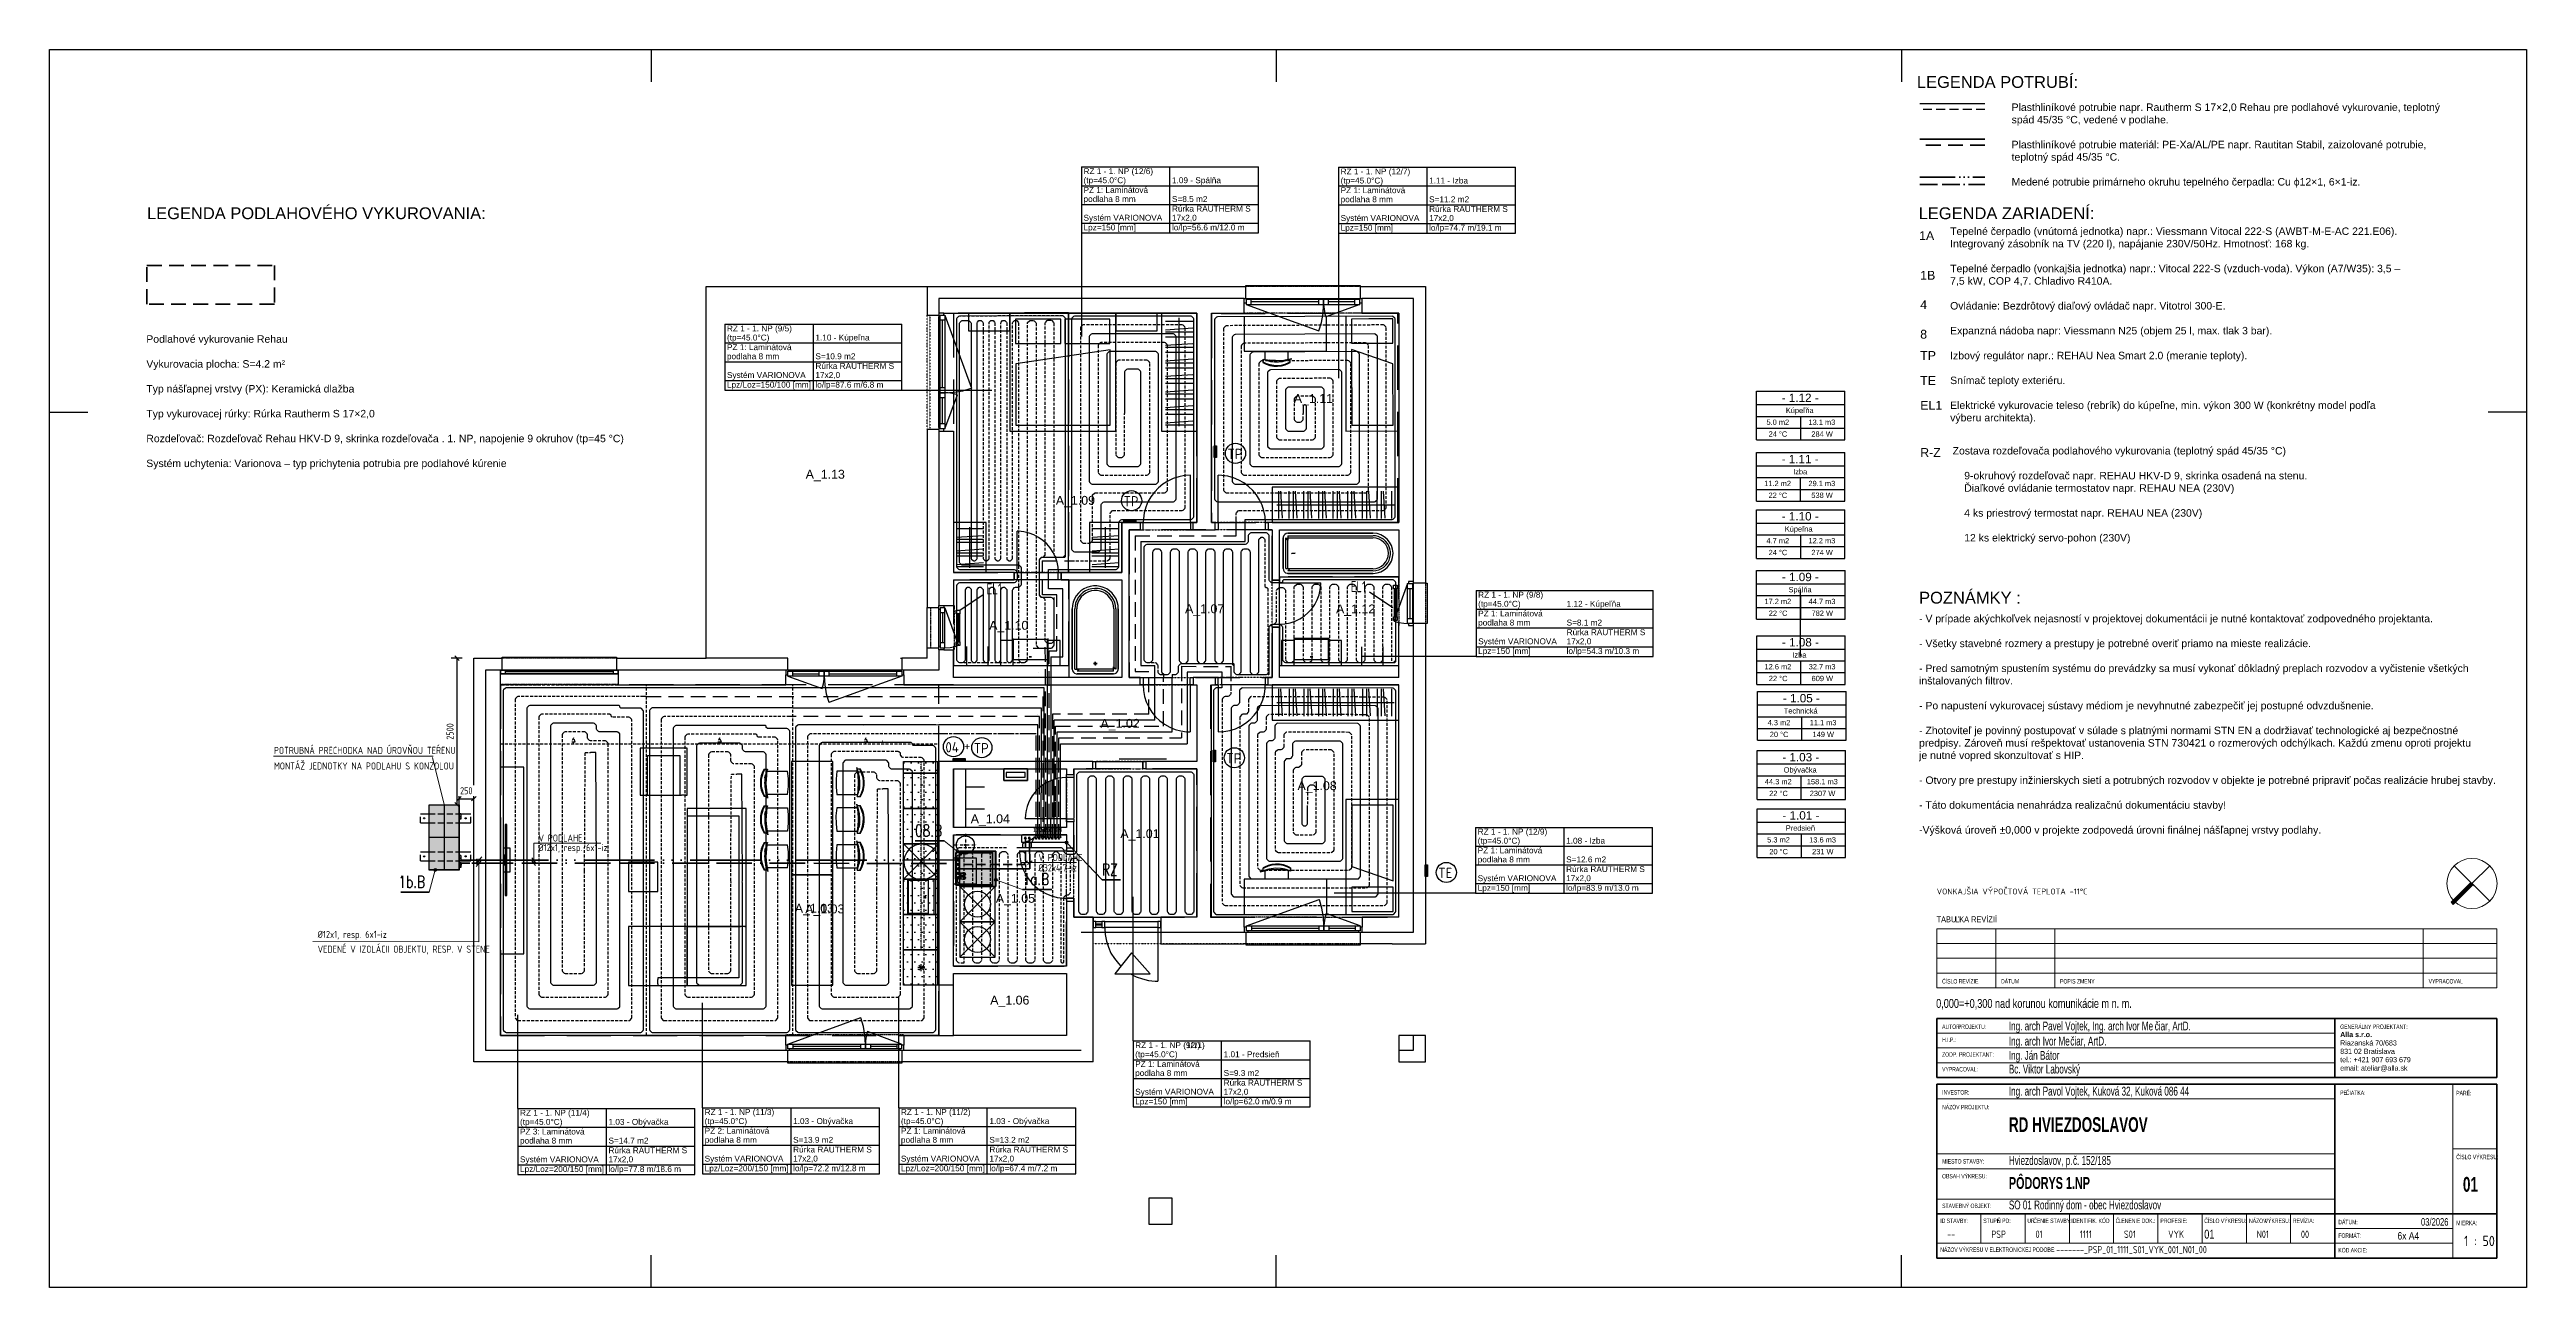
# Model space of a CAD drawing. Extents: x 43000 to 200282, y 3579 to 63943.
# Drawn here: x 101543 to 143543, y 3579 to 24579 of the extents above; entities that cross this region are included whole.
import ezdxf

# ---------------------------------------------------------------- set-up
doc = ezdxf.new("R2010")
doc.units = 0
doc.header["$MEASUREMENT"] = 0
for name, pattern in [('_BODKO__IARKA_2_1_5_1_5', [5, 2, -1.5, 0, -1.5]), ('_DETAILAUSSCHNITTBESCHRIFTUNG_', [6, 3, -1, 1, -1]), ('ACAD_ISO06W100', [36, 24, -3, 0, -3, 0, -3, 0, -3]), ('ACAD_ISO11W100', [33, 12, -3, 12, -3, 0, -3]), ('BODKO__IARKOVAN___3MM', [5, 3, -1, 0, -1]), ('BODKO__IARKOVAN___4MM', [6, 4, -1, 0, -1]), ('BODKOVAN___1_5MM', [1.5, 0, -1.5]), ('DASH', [75, 50, -25]), ('DASHDOT', [1, 0.5, -0.25, 0, -0.25]), ('DASHED', [0.75, 0.5, -0.25]), ('MITTE', [50.8, 31.75, -6.35, 6.35, -6.35]), ('OVERHEAD', [3.96875, 2.38125, -1.5875]), ('SKRYT__', [7.14375, 4.7625, -2.38125]), ('VERDECKT', [9.525, 6.35, -3.175])]:
    doc.linetypes.add(name, pattern=pattern)
doc.layers.get('0').update_dxf_attribs({"linetype": 'CONTINUOUS'})
doc.layers.get('Defpoints').update_dxf_attribs({"color": 242, "linetype": 'CONTINUOUS'})
for name, color, linetype in [('1__NP___MIESTNOSTIUK', 7, 'CONTINUOUS'), ('1__NP___ROZDE_OVA_E', 7, 'CONTINUOUS'), ('DILATA_N___K_RY', 7, 'CONTINUOUS'), ('DXF_LAYER', 8, 'CONTINUOUS'), ('koty', 7, 'CONTINUOUS'), ('ODVODN__POTRUBIE', 7, 'CONTINUOUS'), ('ODVODN__POTRUBIE___PODL__VYK_', 7, 'CONTINUOUS'), ('OKRAJOV__DILAT_CIA_PDL', 2, 'CONTINUOUS'), ('OKRAJOV__Z_NY_', 7, 'CONTINUOUS'), ('PODLAHOVKA', 7, 'CONTINUOUS'), ('POLO_KY', 7, 'CONTINUOUS'), ('POMOCN___IARY', 7, 'CONTINUOUS'), ('PR_VODN__POTRUBIE___PODL__VYK_', 7, 'CONTINUOUS'), ('TABU_KY', 7, 'CONTINUOUS'), ('UK_KOTY', 4, 'CONTINUOUS'), ('UK_POPIS', 7, 'CONTINUOUS'), ('UK_REBRIK', 6, 'CONTINUOUS'), ('UK_ZARIADENIE', 7, 'CONTINUOUS'), ('vyk-privod-45 PODL', 1, 'CONTINUOUS'), ('vyk-vratka_35°C PODL', 5, 'DASH'), ('Z_NA_PRECHODOV_CH_POTRUB_', 8, 'CONTINUOUS'), ('Z_NY_ZN__EN_CH_V_KONOV', 7, 'CONTINUOUS')]:
    doc.layers.add(name, color=color, linetype=linetype)
for name, color, linetype, lineweight in [('_Wide Lines_', 7, 'CONTINUOUS', 70), ('Generic Annotations', 7, 'CONTINUOUS', 9), ('PISMO-R', 6, 'CONTINUOUS', 9), ('ROZVOD', 1, 'CONTINUOUS', 50), ('Schedule Graphics', 7, 'CONTINUOUS', 9), ('Text Notes', 7, 'CONTINUOUS', 9), ('Title Blocks', 7, 'CONTINUOUS', 9), ('UK_PRIVOD_45°C', 242, 'CONTINUOUS', 40), ('UK_TC_PRIVOD', 171, 'ACAD_ISO06W100', 40), ('UK_TC_VRAT', 21, 'ACAD_ISO11W100', 40), ('UK_VRAT_35°C', 40, 'DASH', 40), ('vyk-OKRAJOVA DILATACIA', 7, 'DASH', 40), ('vyk_POPIS', 7, 'CONTINUOUS', 20), ('ÚK_POPIS', 7, 'CONTINUOUS', 20)]:
    doc.layers.add(name, color=color, linetype=linetype, lineweight=lineweight)
doc.styles.add('50', font='isocp.shx', dxfattribs={"width": 0.75})
doc.styles.add('ARIAL', font='arial.ttf')
doc.styles.add('Arial Narrow', font='ARIALN.TTF', dxfattribs={"width": 0.8, "height": 1.5})
doc.styles.add('Arial Narrow_1', font='ARIALN.TTF', dxfattribs={"height": 1.75})
doc.styles.add('Arial Narrow_2', font='ARIALN.TTF', dxfattribs={"height": 2.5})
doc.styles.add('Arial Narrow_3', font='ARIALN.TTF', dxfattribs={"height": 2})
doc.styles.add('Arial Narrow_4', font='ARIALN.TTF', dxfattribs={"width": 0.8, "height": 3})
doc.styles.add('Arial Narrow_5', font='ARIALN.TTF', dxfattribs={"width": 0.9, "height": 3})
doc.styles.add('Arial Narrow_6', font='ARIALN.TTF', dxfattribs={"width": 0.9, "height": 2.5})
doc.styles.add('Arial Narrow_B', font='ARIALNB.TTF', dxfattribs={"height": 1.75})
doc.styles.add('Arial Narrow_B_1', font='ARIALNB.TTF', dxfattribs={"width": 0.8, "height": 5})
doc.styles.add('Arial Narrow_B_2', font='ARIALNB.TTF', dxfattribs={"width": 0.8, "height": 4})
doc.styles.add('ISOCP', font='isocp.shx')
doc.styles.add('ISOCPEUR', font='arial.ttf')
doc.styles.add('ISOCPEUR_10', font='isocpeur.ttf', dxfattribs={"width": 0.8, "height": 2.5})
doc.styles.add('ISOCPEUR_8', font='isocpeur.ttf', dxfattribs={"width": 0.85, "height": 3.5})
doc.styles.add('Style-ISOCP', font='isocp.shx', dxfattribs={"width": 0.8})
doc.styles.add('TEXT125', font='romans.shx', dxfattribs={"width": 0.8, "height": 100})
doc.dimstyles.new('50', dxfattribs={"dimtxt": 120, "dimasz": 75, "dimexe": 75, "dimexo": 200, "dimgap": 25, "dimtad": 1, "dimdec": 0, "dimtxsty": '50', "dimblk": 'OBLIQUE', "dimcen": 50, "dimdle": 3, "dimclrd": 256, "dimclre": 256, "dimclrt": 256, "dimadec": 1, "dimazin": 0, "dimtfac": 1, "dimtdec": 0, "dimtix": 1, "dimtofl": 0, "dimtmove": 1, "dimatfit": 1, "dimldrblk": 'OBLIQUE', "dimfxl": 150, "dimlwd": -1, "dimlwe": -1, "dimarcsym": 0})

# ---------------------------------------------------------------- blocks, each defined once
blk = doc.blocks.new('HVZD PODKLAD')
at = {"layer": 'DXF_LAYER', "color": 8, "linetype": 'Continuous'}
for p, q in [((15406, 48442), (19151, 48442)), ((15406, 42590), (15406, 48442)), ((19151, 48442), (19151, 47958)), ((19151, 48442), (24559, 48442)), ((24559, 48442), (24559, 48461)), ((24559, 48461), (26493, 48461)), ((24559, 48242), (24559, 48442)), ((26493, 48461), (26493, 48442)), ((26493, 48442), (26493, 48242)), ((26493, 48442), (27601, 48442)), ((27601, 48442), (27601, 43408)), ((19151, 47958), (19351, 47958)), ((24526, 48242), (19351, 48242)), ((19351, 48242), (19351, 47991)), ((19435, 47991), (19351, 47991)), ((19351, 47991), (19351, 47930)), ((19351, 46052), (19351, 47930)), ((19351, 47930), (19371, 47920)), ((19351, 47930), (19351, 46052)), ((19371, 47920), (19371, 47955)), ((19371, 47955), (19435, 47955)), ((19371, 46641), (19371, 47920)), ((19435, 47991), (19601, 47991)), ((19435, 47955), (19435, 47991)), ((19435, 47955), (19455, 47955)), ((19455, 47955), (19905, 46720)), ((19455, 47955), (19455, 46641)), ((19601, 47992), (23726, 47992)), ((19601, 47992), (19601, 47991)), ((20553, 47989), (19853, 47989)), ((19853, 47989), (19853, 47689)), ((22353, 47990), (20553, 47989)), ((20553, 47689), (20553, 47989)), ((20553, 47989), (20554, 45989)), ((20653, 47890), (20653, 47477)), ((21418, 47890), (20653, 47890)), ((21418, 47477), (21418, 47890)), ((22253, 47890), (21488, 47890)), ((21488, 47890), (21488, 47478)), ((22253, 47478), (22253, 47890)), ((23053, 47990), (22353, 47990)), ((22353, 47990), (22353, 47690)), ((22354, 45990), (22353, 47990)), ((23053, 47690), (23053, 47990)), ((23726, 47992), (23126, 47992)), ((23126, 47992), (23126, 45991)), ((23426, 46071), (23426, 47912)), ((23726, 47992), (23726, 44440)), ((23726, 45991), (23726, 47992)), ((23976, 47992), (24526, 47992)), ((23976, 44440), (23976, 47992)), ((24526, 48242), (24587, 48242)), ((24526, 48158), (24526, 48242)), ((24526, 47992), (24526, 48158)), ((24562, 48158), (24526, 48158)), ((24526, 47940), (24526, 47345)), ((24562, 48222), (24562, 48158)), ((24597, 48222), (24562, 48222)), ((24562, 48158), (24562, 48138)), ((24562, 48138), (25797, 47688)), ((24562, 48138), (25876, 48138)), ((24587, 48242), (24597, 48222)), ((24587, 48242), (26465, 48242)), ((25876, 48222), (24597, 48222)), ((24646, 48138), (24646, 48222)), ((25792, 48180), (24646, 48180)), ((25792, 48138), (25792, 48222)), ((26455, 48222), (25876, 48222)), ((25876, 48222), (25876, 48138)), ((25876, 48138), (25876, 48222)), ((25876, 48138), (26490, 48138)), ((26490, 48138), (25913, 47928)), ((25926, 47345), (25926, 47941)), ((25960, 48138), (25960, 48222)), ((26406, 48180), (25960, 48180)), ((26251, 47941), (26252, 45991)), ((26642, 47892), (26351, 47891)), ((26351, 47891), (26351, 47479)), ((26406, 48138), (26406, 48222)), ((26455, 48222), (26465, 48242)), ((26490, 48222), (26455, 48222)), ((26465, 48242), (26526, 48242)), ((26490, 48158), (26490, 48222)), ((26490, 48138), (26490, 48158)), ((26526, 48158), (26490, 48158)), ((27401, 48242), (26526, 48242)), ((26526, 48242), (26526, 48158)), ((26526, 48158), (26526, 47992)), ((26526, 47992), (27151, 47992)), ((27151, 47992), (26526, 47992)), ((27051, 47892), (26642, 47892)), ((27051, 47479), (27051, 47892)), ((27151, 47992), (27151, 44440)), ((27401, 43441), (27401, 48242)), ((19455, 47871), (19371, 47871)), ((19413, 46725), (19413, 47871)), ((19853, 47689), (20553, 47689)), ((20653, 47477), (21418, 47477)), ((21488, 47478), (21491, 47478)), ((21491, 47478), (22253, 47478)), ((22353, 47690), (23053, 47690)), ((23196, 47854), (23656, 47854)), ((23196, 47674), (23656, 47674)), ((23196, 47591), (23656, 47591)), ((23197, 47708), (23656, 47740)), ((23197, 47445), (23656, 47477)), ((26351, 47479), (26614, 47479)), ((26614, 47479), (27051, 47479)), ((22254, 47371), (20654, 47129)), ((20654, 47129), (20654, 46090)), ((22254, 46090), (22254, 47371)), ((23196, 47411), (23656, 47411)), ((23196, 47328), (23656, 47328)), ((23196, 47148), (23656, 47148)), ((23196, 47065), (23656, 47065)), ((23197, 47182), (23656, 47214)), ((24526, 47345), (25926, 47345)), ((24843, 47211), (24843, 47155)), ((24880, 47345), (24880, 47202)), ((24926, 47195), (24917, 47185)), ((24939, 47179), (24950, 47192)), ((25202, 47192), (25213, 47179)), ((25235, 47185), (25226, 47195)), ((25272, 47202), (25272, 47345)), ((25309, 47155), (25309, 47211)), ((27051, 47131), (26351, 47372)), ((26351, 47372), (26352, 46091)), ((27052, 46092), (27051, 47131)), ((19455, 46725), (19371, 46725)), ((19371, 46641), (19455, 46641)), ((19371, 46062), (19371, 46641)), ((19455, 46641), (19371, 46641)), ((19455, 46641), (19455, 46027)), ((23196, 46885), (23656, 46885)), ((23196, 46802), (23656, 46802)), ((23196, 46622), (23656, 46622)), ((23197, 46919), (23656, 46951)), ((23197, 46656), (23656, 46688)), ((19455, 46557), (19371, 46557)), ((19413, 46111), (19413, 46557)), ((19455, 46027), (19665, 46604)), ((23196, 46539), (23656, 46539)), ((23196, 46359), (23656, 46359)), ((23196, 46276), (23656, 46276)), ((23197, 46393), (23656, 46425)), ((19151, 46024), (19151, 42996)), ((19151, 46024), (19351, 46024)), ((19371, 46062), (19351, 46052)), ((19351, 46052), (19351, 45991)), ((19351, 45991), (19351, 43029)), ((19351, 45991), (19435, 45991)), ((19455, 46111), (19371, 46111)), ((19371, 46027), (19371, 46062)), ((19435, 46027), (19371, 46027)), ((19455, 46027), (19435, 46027)), ((19435, 45991), (19435, 46027)), ((19435, 45991), (19601, 45991)), ((19601, 45991), (19601, 43590)), ((20554, 45989), (22354, 45990)), ((20654, 46090), (22254, 46090)), ((23126, 45991), (23726, 45991)), ((23196, 46096), (23656, 46096)), ((23197, 46130), (23656, 46162)), ((26252, 45991), (27151, 45992)), ((26352, 46091), (27052, 46092)), ((23616, 44440), (23616, 45240)), ((24088, 44440), (24088, 45240)), ((27152, 45040), (25003, 45040)), ((25003, 45040), (25003, 44440)), ((25108, 44970), (25108, 44510)), ((25142, 44970), (25174, 44511)), ((25288, 44970), (25288, 44510)), ((25357, 44970), (25357, 44510)), ((25391, 44970), (25423, 44511)), ((25537, 44970), (25537, 44510)), ((25606, 44970), (25606, 44510)), ((25640, 44970), (25672, 44511)), ((25786, 44970), (25786, 44510)), ((25854, 44970), (25854, 44510)), ((25888, 44970), (25920, 44511)), ((26034, 44970), (26034, 44510)), ((26103, 44970), (26103, 44510)), ((26137, 44970), (26169, 44511)), ((26283, 44970), (26283, 44510)), ((26351, 44970), (26351, 44510)), ((26385, 44970), (26417, 44511)), ((26531, 44970), (26531, 44510)), ((26600, 44970), (26600, 44510)), ((26634, 44970), (26666, 44511)), ((26780, 44970), (26780, 44510)), ((26849, 44970), (26849, 44510)), ((26883, 44970), (26915, 44511)), ((27029, 44970), (27029, 44510)), ((27152, 44440), (27152, 45040)), ((25083, 44740), (27072, 44740)), ((20151, 44440), (19601, 44440)), ((19601, 44440), (19601, 43590)), ((19646, 44335), (20106, 44335)), ((19646, 44155), (20106, 44155)), ((19646, 44105), (20106, 44105)), ((19647, 44189), (20106, 44221)), ((19876, 43670), (19876, 44360)), ((20151, 43590), (20151, 44440)), ((20677, 43590), (20677, 44290)), ((22453, 44440), (21903, 44440)), ((21903, 44440), (21903, 43590)), ((21948, 44335), (22408, 44335)), ((21948, 44155), (22408, 44155)), ((21948, 44105), (22408, 44105)), ((21949, 44189), (22408, 44221)), ((22178, 43670), (22178, 44360)), ((22453, 44440), (22453, 43590)), ((22766, 44440), (22453, 44440)), ((22453, 43590), (22453, 44440)), ((22578, 41812), (22578, 44315)), ((22578, 44315), (22766, 44315)), ((22816, 44440), (22766, 44440)), ((22766, 44440), (22766, 44315)), ((22766, 44315), (22816, 44315)), ((22816, 44440), (23616, 44440)), ((22816, 44315), (22816, 44440)), ((23666, 44440), (23616, 44440)), ((23616, 44440), (23616, 44315)), ((23616, 44315), (23666, 44315)), ((23726, 44440), (23666, 44440)), ((23666, 44315), (23666, 44440)), ((23666, 44315), (24038, 44315)), ((24038, 44440), (23976, 44440)), ((24038, 44315), (24038, 44440)), ((24038, 44440), (24088, 44440)), ((24088, 44315), (24038, 44315)), ((24088, 44440), (24088, 44315)), ((24888, 44315), (24888, 44440)), ((24888, 44440), (24938, 44440)), ((24938, 44315), (24888, 44315)), ((27151, 44440), (24938, 44440)), ((24938, 44440), (24938, 44315)), ((24938, 44315), (25003, 44315)), ((25003, 44440), (27152, 44440)), ((25003, 44315), (25003, 43464)), ((25128, 44315), (27151, 44315)), ((25128, 43464), (25128, 44315)), ((25188, 44177), (25188, 43657)), ((25188, 44177), (25188, 43657)), ((25188, 43657), (25188, 44177)), ((25232, 43657), (25232, 44177)), ((25266, 43657), (25266, 44177)), ((25268, 44257), (26712, 44257)), ((26712, 44257), (25268, 44257)), ((25268, 44257), (26712, 44257)), ((25268, 44214), (26712, 44214)), ((25268, 44179), (26712, 44179)), ((27151, 44315), (27151, 43441)), ((19646, 43925), (20106, 43925)), ((19646, 43875), (20106, 43875)), ((19646, 43695), (20106, 43695)), ((19647, 43959), (20106, 43991)), ((19647, 43729), (20106, 43761)), ((21948, 43925), (22408, 43925)), ((21948, 43875), (22408, 43875)), ((21948, 43695), (22408, 43695)), ((21949, 43959), (22408, 43991)), ((21949, 43729), (22408, 43761)), ((20627, 43590), (19601, 43590)), ((19601, 43590), (20151, 43590)), ((19601, 43465), (19601, 43029)), ((19601, 43465), (20627, 43465)), ((20627, 43465), (20627, 43590)), ((20627, 43590), (20677, 43590)), ((20677, 43465), (20627, 43465)), ((20677, 43590), (21377, 43590)), ((20677, 43590), (20677, 43465)), ((21377, 43465), (20677, 43465)), ((21377, 43465), (21377, 43590)), ((21377, 43590), (21427, 43590)), ((21427, 43465), (21377, 43465)), ((22453, 43590), (21427, 43590)), ((21427, 43590), (21427, 43465)), ((21427, 43465), (22453, 43465)), ((21554, 43465), (21554, 41812)), ((21554, 43465), (21554, 41812)), ((21903, 43590), (22453, 43590)), ((22453, 43465), (22453, 41812)), ((25003, 43464), (25128, 43464)), ((25003, 43414), (25003, 43464)), ((25128, 43414), (25003, 43414)), ((25128, 43517), (27151, 43517)), ((25128, 43517), (27151, 43517)), ((25128, 43464), (25128, 43414)), ((25128, 42714), (25128, 43414)), ((25128, 43414), (25828, 43414)), ((26712, 43655), (25268, 43655)), ((26712, 43620), (25268, 43620)), ((25268, 43577), (26712, 43577)), ((25268, 43577), (26712, 43577)), ((26712, 43577), (25268, 43577)), ((27297, 43405), (27065, 42768)), ((27297, 43405), (27317, 43405)), ((27297, 42727), (27297, 43405)), ((27297, 43321), (27381, 43321)), ((27401, 43441), (27317, 43441)), ((27317, 43441), (27317, 43405)), ((27317, 43405), (27381, 43405)), ((27339, 43321), (27339, 42811)), ((27381, 43405), (27381, 43371)), ((27381, 43371), (27401, 43380)), ((27381, 43371), (27381, 42761)), ((27401, 43380), (27401, 43441)), ((27601, 43408), (27401, 43408)), ((27401, 42752), (27401, 43380)), ((27601, 43408), (27633, 43408)), ((27633, 43408), (27633, 42724)), ((19151, 42312), (19151, 42996)), ((19151, 42996), (19351, 42996)), ((19351, 43029), (19435, 43029)), ((19351, 42968), (19351, 43029)), ((19351, 42340), (19351, 42968)), ((19371, 42959), (19351, 42968)), ((19435, 42993), (19371, 42993)), ((19371, 42993), (19371, 42959)), ((19371, 42959), (19371, 42349)), ((19455, 42909), (19371, 42909)), ((19413, 42909), (19413, 42399)), ((19435, 43029), (19601, 43029)), ((19435, 43029), (19435, 42993)), ((19455, 42993), (19435, 42993)), ((19455, 42993), (19687, 42355)), ((19455, 42315), (19455, 42993)), ((21614, 41952), (21614, 42975)), ((21614, 42975), (21614, 41952)), ((21614, 41952), (21614, 42975)), ((21657, 41952), (21657, 42975)), ((21692, 41952), (21692, 42975)), ((22316, 42975), (22316, 41952)), ((22350, 42975), (22350, 41952)), ((22393, 41952), (22393, 42975)), ((22393, 41952), (22393, 42975)), ((22393, 42975), (22393, 41952)), ((15406, 42137), (15406, 42590)), ((20603, 42437), (20396, 42437)), ((20396, 42437), (20396, 42012)), ((20603, 42472), (20603, 42012)), ((20618, 42112), (20618, 42458)), ((20618, 42458), (21188, 42458)), ((21188, 42458), (21188, 42112)), ((21203, 42012), (21203, 42472)), ((21411, 42437), (21203, 42437)), ((21411, 42012), (21411, 42437)), ((25003, 42714), (25128, 42714)), ((25003, 42664), (25003, 42714)), ((25003, 42664), (25003, 41812)), ((25128, 42664), (25003, 42664)), ((25128, 42714), (25128, 42664)), ((25128, 41812), (25128, 42664)), ((25369, 42437), (25162, 42437)), ((25162, 42437), (25162, 42012)), ((25969, 42472), (25369, 42472)), ((25369, 42472), (25369, 42012)), ((25384, 42112), (25384, 42458)), ((25384, 42458), (25954, 42458)), ((25954, 42458), (25954, 42112)), ((25969, 42012), (25969, 42472)), ((26177, 42437), (25969, 42437)), ((26177, 42012), (26177, 42437)), ((27151, 41812), (27151, 42691)), ((27297, 42811), (27381, 42811)), ((27317, 42727), (27297, 42727)), ((27381, 42727), (27317, 42727)), ((27317, 42727), (27317, 42691)), ((27317, 42691), (27401, 42691)), ((27401, 42752), (27381, 42761)), ((27381, 42761), (27381, 42727)), ((27401, 42691), (27401, 42752)), ((27601, 42724), (27401, 42724)), ((27401, 37492), (27401, 42691)), ((27633, 42724), (27601, 42724)), ((27601, 42724), (27601, 37292)), ((11466, 35289), (11466, 42137)), ((11466, 42137), (11949, 42137)), ((11949, 42137), (11949, 42157)), ((11949, 42157), (13883, 42157)), ((11949, 41937), (11949, 42137)), ((13883, 42157), (13883, 42137)), ((13883, 42137), (13883, 41937)), ((13883, 42137), (15406, 42137)), ((16790, 42137), (15406, 42137)), ((16790, 41937), (16790, 42137)), ((18703, 42137), (18724, 42137)), ((19151, 42137), (18724, 42137)), ((18724, 42137), (18724, 41937)), ((19151, 42137), (19151, 42312)), ((19151, 42312), (19351, 42312)), ((19351, 42340), (19371, 42349)), ((19351, 42279), (19351, 42340)), ((19351, 42279), (19351, 41937)), ((19435, 42279), (19351, 42279)), ((19455, 42399), (19371, 42399)), ((19371, 42349), (19371, 42315)), ((19371, 42315), (19435, 42315)), ((19435, 42315), (19455, 42315)), ((19435, 42315), (19435, 42279)), ((19435, 42279), (19601, 42279)), ((19601, 41812), (19601, 42279)), ((19601, 42012), (21553, 42012)), ((19819, 42334), (19819, 42014)), ((19819, 42014), (20187, 42014)), ((20187, 42014), (20187, 42334)), ((21188, 42112), (20618, 42112)), ((21553, 42012), (21553, 41812)), ((25128, 42012), (27151, 42012)), ((25954, 42112), (25384, 42112)), ((26519, 42332), (26519, 42012)), ((26887, 42012), (26887, 42332)), ((11666, 41937), (11666, 35489)), ((11916, 41937), (11666, 41937)), ((13916, 41937), (11916, 41937)), ((11916, 41937), (11916, 41873)), ((11916, 41873), (11916, 41937)), ((11916, 41937), (13916, 41937)), ((11916, 35739), (11916, 41873)), ((11916, 41873), (13916, 41873)), ((13916, 41873), (11916, 41873)), ((12000, 41937), (12000, 41873)), ((13832, 41905), (12000, 41905)), ((13832, 41873), (13832, 41937)), ((16757, 41937), (13916, 41937)), ((13916, 41873), (13916, 41937)), ((13916, 41937), (13916, 41873)), ((13916, 41873), (13916, 41687)), ((13916, 41687), (16757, 41687)), ((16818, 41937), (16757, 41937)), ((16757, 41937), (16757, 41853)), ((16757, 41687), (16757, 41853)), ((16757, 41853), (16793, 41853)), ((16793, 41853), (16793, 41917)), ((16793, 41917), (16828, 41917)), ((16793, 41833), (16793, 41853)), ((16793, 41833), (17370, 41623)), ((17407, 41833), (16793, 41833)), ((16818, 41937), (18696, 41937)), ((16828, 41917), (16818, 41937)), ((18696, 41937), (16818, 41937)), ((16828, 41917), (17407, 41917)), ((16877, 41833), (16877, 41917)), ((16877, 41875), (17323, 41875)), ((17323, 41833), (17323, 41917)), ((17407, 41917), (17407, 41833)), ((17407, 41917), (18686, 41917)), ((17407, 41833), (17407, 41917)), ((18721, 41833), (17407, 41833)), ((18721, 41833), (17486, 41384)), ((17491, 41833), (17491, 41917)), ((17491, 41875), (18637, 41875)), ((18637, 41833), (18637, 41917)), ((18696, 41937), (18686, 41917)), ((18686, 41917), (18721, 41917)), ((18757, 41937), (18696, 41937)), ((18721, 41917), (18721, 41853)), ((18721, 41853), (18721, 41833)), ((18721, 41853), (18757, 41853)), ((19351, 41937), (18757, 41937)), ((18757, 41853), (18757, 41937)), ((18757, 41853), (18757, 41687)), ((18757, 41687), (19351, 41687)), ((19351, 41687), (22763, 41687)), ((22453, 41812), (19601, 41812)), ((22313, 41950), (21694, 41950)), ((22313, 41915), (21694, 41915)), ((21694, 41872), (22313, 41872)), ((21694, 41872), (22313, 41872)), ((22313, 41872), (21694, 41872)), ((22763, 41812), (22578, 41812)), ((22763, 41812), (22813, 41812)), ((22763, 41687), (22763, 41812)), ((22813, 41687), (22763, 41687)), ((22813, 41812), (22813, 41687)), ((23613, 41687), (22813, 41687)), ((23613, 41812), (23663, 41812)), ((23613, 41687), (23613, 41812)), ((23663, 41687), (23613, 41687)), ((23613, 41687), (23613, 40887)), ((24037, 41812), (23663, 41812)), ((23663, 41812), (23663, 41687)), ((23663, 41687), (23726, 41687)), ((23726, 41687), (23726, 40387)), ((23976, 37742), (23976, 41687)), ((23976, 41687), (24037, 41687)), ((24087, 41812), (24037, 41812)), ((24037, 41812), (24037, 41687)), ((24037, 41687), (24087, 41687)), ((24087, 41687), (24087, 41812)), ((24087, 41687), (24087, 40887)), ((24937, 41812), (24887, 41812)), ((24887, 41812), (24887, 41687)), ((24887, 41687), (24937, 41687)), ((25003, 41812), (24937, 41812)), ((24937, 41687), (24937, 41812)), ((24937, 41687), (27151, 41687)), ((27153, 41687), (25004, 41687)), ((25004, 41687), (25004, 41087)), ((25109, 41617), (25109, 41157)), ((27151, 41812), (25128, 41812)), ((25143, 41617), (25175, 41158)), ((25289, 41617), (25289, 41157)), ((25358, 41617), (25358, 41157)), ((25392, 41617), (25424, 41158)), ((25538, 41617), (25538, 41157)), ((25607, 41617), (25607, 41157)), ((25640, 41617), (25673, 41158)), ((25787, 41617), (25787, 41157)), ((25855, 41617), (25855, 41157)), ((25889, 41617), (25921, 41158)), ((26035, 41617), (26035, 41157)), ((26104, 41617), (26104, 41157)), ((26138, 41617), (26170, 41158)), ((26284, 41617), (26284, 41157)), ((26352, 41617), (26352, 41157)), ((26386, 41617), (26418, 41158)), ((26532, 41617), (26532, 41157)), ((26601, 41617), (26601, 41157)), ((26635, 41617), (26667, 41158)), ((26781, 41617), (26781, 41157)), ((26849, 41617), (26849, 41157)), ((26883, 41617), (26915, 41158)), ((27029, 41617), (27029, 41157)), ((27151, 37742), (27151, 41687)), ((27153, 41087), (27153, 41687)), ((25084, 41387), (27073, 41387)), ((25004, 41087), (27153, 41087)), ((15086, 40612), (14286, 40612)), ((14286, 40612), (14286, 39812)), ((14411, 40487), (14961, 40487)), ((14411, 39812), (14411, 40487)), ((14961, 40487), (14961, 39812)), ((15086, 39812), (15086, 40612)), ((17554, 40388), (16855, 40388)), ((16855, 40388), (16855, 38463)), ((17554, 38463), (17554, 40388)), ((18751, 40387), (19351, 40387)), ((18751, 40189), (18751, 40387)), ((19351, 40387), (19351, 36589)), ((21960, 40387), (19351, 40387)), ((21960, 40262), (21960, 40387)), ((21960, 40387), (22860, 40387)), ((21960, 40387), (22010, 40387)), ((21960, 40262), (21960, 40387)), ((22010, 40387), (22010, 40262)), ((23210, 40427), (22410, 40427)), ((22810, 40387), (22810, 40262)), ((22860, 40387), (22810, 40387)), ((22810, 40262), (22810, 40387)), ((22810, 40387), (22860, 40387)), ((23726, 40387), (22860, 40387)), ((22860, 40387), (22860, 40262)), ((22860, 40387), (22860, 40262)), ((12316, 40289), (11916, 40289)), ((12316, 37124), (12316, 40289)), ((16388, 40256), (16445, 40256)), ((16425, 40149), (16413, 40161)), ((16418, 40182), (16428, 40173)), ((16435, 40219), (16787, 40219)), ((17974, 40219), (17623, 40219)), ((18021, 40256), (17965, 40256)), ((17991, 40182), (17981, 40173)), ((17984, 40149), (17997, 40161)), ((18751, 40189), (19351, 40189)), ((18751, 39589), (18751, 40189)), ((19351, 40189), (18751, 40189)), ((19601, 39264), (19601, 40262)), ((19601, 40262), (20455, 40262)), ((19604, 39264), (19604, 40262)), ((19804, 40262), (19804, 39264)), ((20124, 39948), (19804, 39948)), ((20855, 40262), (20455, 40262)), ((20455, 40262), (20455, 40062)), ((20455, 40262), (20855, 40262)), ((20455, 40062), (20455, 40262)), ((20455, 40062), (20855, 40062)), ((20855, 40062), (20455, 40062)), ((20495, 40197), (20495, 40122)), ((20815, 40197), (20495, 40197)), ((20495, 40122), (20815, 40122)), ((20815, 40122), (20815, 40197)), ((20855, 40262), (21515, 40262)), ((20855, 40062), (20855, 40262)), ((20855, 40262), (20855, 40062)), ((21515, 40262), (21515, 40164)), ((21515, 40164), (21640, 40164)), ((21515, 40114), (21515, 40164)), ((21515, 39414), (21515, 40114)), ((21640, 40114), (21515, 40114)), ((21640, 40262), (21960, 40262)), ((21640, 40164), (21640, 40262)), ((21640, 40164), (21640, 40114)), ((22010, 40262), (21960, 40262)), ((22860, 40262), (22810, 40262)), ((22860, 40262), (23726, 40262)), ((23726, 40262), (23726, 37742)), ((14286, 39812), (14311, 39812)), ((14311, 39812), (14386, 39812)), ((14386, 39812), (14411, 39812)), ((14411, 39812), (14961, 39812)), ((14961, 39812), (14986, 39812)), ((15061, 39812), (14986, 39812)), ((15061, 39812), (15086, 39812)), ((16086, 39588), (15086, 39588)), ((15086, 39588), (15086, 39563)), ((15086, 39563), (15086, 39488)), ((15086, 39488), (15086, 39463)), ((16086, 37588), (16086, 39588)), ((16445, 39790), (16388, 39790)), ((16388, 39635), (16445, 39635)), ((16413, 39886), (16425, 39898)), ((16426, 39528), (16413, 39539)), ((16428, 39874), (16418, 39865)), ((16419, 39561), (16429, 39552)), ((16787, 39827), (16435, 39827)), ((16436, 39598), (16787, 39598)), ((17974, 39598), (17622, 39598)), ((17623, 39827), (17974, 39827)), ((18021, 39635), (17964, 39635)), ((17965, 39790), (18021, 39790)), ((17990, 39561), (17980, 39552)), ((17981, 39874), (17991, 39865)), ((17983, 39528), (17996, 39539)), ((17997, 39886), (17984, 39898)), ((18751, 39589), (19351, 39589)), ((18751, 38989), (18751, 39589)), ((19351, 39589), (18751, 39589)), ((19804, 39580), (20124, 39580)), ((27151, 39742), (26254, 39742)), ((26254, 39742), (26254, 37791)), ((27054, 39642), (26354, 39642)), ((26354, 39642), (26354, 38602)), ((27054, 38361), (27054, 39642)), ((12026, 39314), (11996, 39314)), ((11996, 39314), (11996, 38114)), ((12026, 38114), (12026, 39314)), ((15086, 39463), (15961, 39463)), ((15086, 39463), (15086, 37588)), ((15961, 39463), (15961, 37588)), ((16445, 39169), (16388, 39169)), ((16413, 39265), (16426, 39277)), ((16429, 39252), (16419, 39243)), ((16787, 39206), (16436, 39206)), ((17622, 39206), (17974, 39206)), ((17964, 39169), (18021, 39169)), ((17980, 39252), (17990, 39243)), ((17996, 39265), (17983, 39277)), ((21515, 39264), (19601, 39264)), ((19601, 36914), (19601, 39139)), ((19601, 39139), (21515, 39139)), ((21515, 39414), (20815, 39414)), ((21515, 39414), (21640, 39414)), ((21515, 39364), (21515, 39414)), ((21515, 39364), (21515, 39264)), ((21640, 39364), (21515, 39364)), ((21515, 39139), (21515, 38915)), ((21640, 39414), (21640, 39364)), ((21640, 38915), (21640, 39364)), ((11996, 38914), (11966, 38914)), ((11966, 38914), (11966, 38514)), ((11996, 38794), (11982, 38794)), ((11982, 38794), (11982, 38634)), ((12083, 38914), (12026, 38914)), ((12083, 38514), (12083, 38914)), ((14586, 38679), (14086, 38679)), ((14086, 38679), (14086, 38180)), ((14586, 38180), (14586, 38679)), ((16388, 39010), (16445, 39010)), ((16426, 38903), (16413, 38914)), ((16413, 38640), (16426, 38652)), ((16419, 38936), (16429, 38927)), ((16435, 38973), (16787, 38973)), ((17974, 38973), (17622, 38973)), ((18021, 39010), (17964, 39010)), ((17991, 38936), (17981, 38927)), ((17984, 38903), (17996, 38914)), ((17996, 38640), (17984, 38652)), ((18751, 38989), (19351, 38989)), ((18751, 38389), (18751, 38989)), ((19351, 38989), (18751, 38989)), ((18754, 38989), (19354, 38389)), ((18754, 38989), (19354, 38389)), ((19351, 38989), (18754, 38392)), ((19705, 38864), (20305, 38864)), ((19705, 38264), (19705, 38864)), ((20305, 38864), (20305, 38264)), ((21515, 38865), (20715, 38865)), ((21515, 38915), (21515, 38865)), ((21640, 38915), (21515, 38915)), ((21515, 38865), (21640, 38865)), ((21640, 38865), (21640, 38915)), ((11966, 38514), (11996, 38514)), ((11982, 38634), (11996, 38634)), ((12026, 38514), (12083, 38514)), ((16445, 38544), (16388, 38544)), ((16429, 38627), (16419, 38618)), ((16787, 38581), (16435, 38581)), ((16855, 38463), (17554, 38463)), ((17554, 38463), (16855, 38463)), ((16855, 38463), (16855, 36589)), ((17554, 36589), (17554, 38463)), ((17622, 38581), (17974, 38581)), ((17964, 38544), (18021, 38544)), ((17981, 38627), (17991, 38618)), ((18751, 38389), (19351, 38389)), ((18751, 37789), (18751, 38389)), ((19351, 38389), (18751, 38389)), ((19271, 38389), (18821, 38389)), ((18821, 38389), (18821, 37789)), ((18836, 37804), (18836, 38374)), ((18836, 38374), (19171, 38374)), ((19171, 38374), (19171, 37804)), ((19271, 37789), (19271, 38389)), ((20305, 38264), (19705, 37664)), ((19705, 38264), (20305, 37664)), ((20305, 38264), (19705, 38264)), ((19705, 38264), (19705, 37664)), ((20305, 38264), (19705, 38264)), ((20305, 37664), (20305, 38264)), ((25930, 38391), (24530, 38391)), ((24530, 38391), (24530, 37791)), ((24848, 38525), (24848, 38582)), ((24885, 38391), (24885, 38535)), ((24931, 38542), (24922, 38552)), ((24944, 38557), (24955, 38545)), ((25207, 38545), (25218, 38557)), ((25240, 38552), (25231, 38542)), ((25277, 38535), (25277, 38391)), ((25314, 38582), (25314, 38525)), ((25930, 37792), (25930, 38391)), ((26354, 38602), (27054, 38361)), ((26792, 38254), (26354, 38254)), ((26354, 38254), (26354, 37842)), ((27054, 38254), (26792, 38254)), ((27054, 37842), (27054, 38254)), ((11996, 38114), (12026, 38114)), ((14086, 38180), (14586, 38180)), ((19171, 37804), (18836, 37804)), ((21515, 38065), (21515, 38015)), ((21640, 38065), (21515, 38065)), ((21515, 38015), (21515, 36914)), ((21515, 38015), (21640, 38015)), ((21640, 38015), (21640, 38065)), ((21640, 37742), (21640, 38015)), ((24566, 37596), (25801, 38045)), ((26494, 37596), (25917, 37806)), ((26354, 37842), (26764, 37842)), ((26764, 37842), (27054, 37842)), ((15086, 37588), (14086, 37588)), ((14086, 37588), (14086, 36588)), ((15086, 36713), (15086, 37588)), ((15961, 37588), (15086, 37588)), ((15086, 37588), (15086, 36713)), ((15086, 37588), (15961, 37588)), ((15961, 37588), (15986, 37588)), ((15961, 37588), (15961, 36713)), ((15986, 37588), (15961, 37588)), ((16061, 37588), (15986, 37588)), ((16061, 37588), (15986, 37588)), ((16061, 37588), (16086, 37588)), ((16086, 37588), (16061, 37588)), ((16086, 36588), (16086, 37588)), ((18751, 37789), (19351, 37789)), ((18751, 37189), (18751, 37789)), ((19351, 37789), (18751, 37789)), ((18821, 37789), (19271, 37789)), ((20305, 37664), (19705, 37064)), ((19705, 37664), (20305, 37064)), ((20305, 37664), (19705, 37664)), ((19705, 37664), (19705, 37064)), ((19705, 37664), (20305, 37664)), ((20305, 37064), (20305, 37664)), ((21965, 37742), (21640, 37742)), ((21765, 37492), (21965, 37492)), ((21965, 37492), (21965, 37742)), ((21965, 37742), (21965, 37742)), ((21965, 37742), (21965, 37672)), ((21965, 37742), (23115, 37742)), ((21965, 37672), (21965, 37572)), ((22015, 37672), (21965, 37672)), ((21965, 37572), (22015, 37572)), ((21965, 35289), (21965, 37492)), ((21965, 37492), (21965, 37492)), ((21965, 37492), (23115, 37492)), ((22015, 37572), (22015, 37672)), ((22015, 37672), (22115, 37672)), ((22015, 37632), (22115, 37632)), ((22015, 37612), (22115, 37612)), ((22115, 37572), (22015, 37572)), ((22165, 37672), (22115, 37672)), ((22115, 37672), (22115, 37572)), ((22115, 37572), (22165, 37572)), ((22165, 37672), (23065, 37672)), ((22165, 37572), (22165, 37672)), ((22165, 37672), (23065, 37672)), ((23065, 37572), (22165, 37572)), ((23065, 37572), (22165, 37572)), ((23115, 37672), (23065, 37672)), ((23065, 37672), (23065, 37572)), ((23065, 37572), (23115, 37572)), ((23065, 37557), (23065, 36657)), ((23726, 37742), (23115, 37742)), ((23115, 37742), (23115, 37292)), ((23115, 37572), (23115, 37672)), ((23115, 37492), (24530, 37492)), ((24530, 37742), (23976, 37742)), ((24530, 37576), (24530, 37742)), ((24566, 37576), (24530, 37576)), ((24530, 37576), (24530, 37492)), ((24530, 37492), (24591, 37492)), ((24563, 37292), (24563, 37492)), ((24566, 37576), (24566, 37596)), ((24566, 37596), (25880, 37596)), ((24566, 37512), (24566, 37576)), ((24601, 37512), (24566, 37512)), ((24591, 37492), (24601, 37512)), ((24591, 37492), (26469, 37492)), ((25880, 37512), (24601, 37512)), ((24650, 37596), (24650, 37512)), ((25796, 37554), (24650, 37554)), ((25796, 37596), (25796, 37512)), ((25880, 37512), (25880, 37596)), ((25880, 37596), (26494, 37596)), ((25880, 37596), (25880, 37512)), ((26459, 37512), (25880, 37512)), ((25964, 37596), (25964, 37512)), ((26410, 37554), (25964, 37554)), ((26410, 37596), (26410, 37512)), ((26494, 37512), (26459, 37512)), ((26459, 37512), (26469, 37492)), ((26469, 37492), (26530, 37492)), ((26494, 37596), (26494, 37576)), ((26530, 37576), (26494, 37576)), ((26494, 37576), (26494, 37512)), ((26497, 37492), (26497, 37292)), ((27151, 37742), (26530, 37742)), ((26530, 37742), (26530, 37576)), ((26530, 37492), (26530, 37576)), ((26530, 37492), (27401, 37492)), ((11916, 37124), (12316, 37124)), ((18751, 37189), (19351, 37189)), ((18751, 36589), (18751, 37189)), ((19351, 37189), (18751, 37189)), ((19351, 37189), (19351, 36589)), ((19705, 37064), (20305, 37064)), ((22615, 37140), (22335, 36786)), ((22935, 36786), (22615, 37140)), ((23115, 37292), (24531, 37292)), ((24563, 37292), (24531, 37292)), ((24563, 37272), (24563, 37292)), ((26497, 37272), (24563, 37272)), ((27040, 37292), (26497, 37292)), ((26497, 37292), (26497, 37272)), ((27040, 37292), (27601, 37292)), ((14086, 36588), (14586, 36588)), ((15086, 36713), (14586, 36713)), ((14586, 36713), (14586, 36688)), ((14586, 36613), (14586, 36688)), ((14586, 36613), (14586, 36588)), ((14586, 36588), (15086, 36588)), ((15086, 36688), (15086, 36713)), ((15961, 36713), (15086, 36713)), ((15086, 36713), (15086, 36688)), ((15086, 36688), (15086, 36613)), ((15086, 36613), (15086, 36688)), ((15086, 36588), (15086, 36613)), ((15086, 36613), (15086, 36588)), ((15086, 36588), (16086, 36588)), ((16855, 36589), (17554, 36589)), ((19351, 36589), (18751, 36589)), ((19114, 36889), (18994, 36889)), ((19097, 36846), (19012, 36931)), ((19097, 36931), (19012, 36846)), ((19054, 36829), (19054, 36949)), ((19601, 36589), (19351, 36589)), ((21515, 36914), (19601, 36914)), ((19601, 36589), (19601, 36789)), ((19601, 36789), (21515, 36789)), ((21515, 36789), (21515, 35739)), ((22335, 36786), (22935, 36786)), ((16756, 35739), (11916, 35739)), ((16756, 35573), (16756, 35739)), ((16792, 35593), (18027, 36042)), ((18720, 35593), (18143, 35803)), ((19351, 35739), (18756, 35739)), ((18756, 35739), (18756, 35573)), ((19351, 35739), (19601, 35739)), ((21515, 35739), (19601, 35739)), ((27401, 35739), (27151, 35739)), ((27151, 35739), (27151, 35489)), ((27401, 35489), (27401, 35739)), ((27601, 35739), (27401, 35739)), ((27601, 35289), (27601, 35739)), ((16789, 35289), (11466, 35289)), ((11666, 35489), (16756, 35489)), ((16792, 35573), (16756, 35573)), ((16756, 35573), (16756, 35489)), ((16756, 35489), (16817, 35489)), ((16789, 35289), (16789, 35489)), ((16789, 35269), (16789, 35289)), ((16792, 35573), (16792, 35593)), ((16792, 35593), (18106, 35593)), ((16792, 35509), (16792, 35573)), ((16827, 35509), (16792, 35509)), ((16817, 35489), (16827, 35509)), ((16817, 35489), (18695, 35489)), ((18106, 35509), (16827, 35509)), ((16876, 35593), (16876, 35509)), ((18022, 35551), (16876, 35551)), ((18022, 35593), (18022, 35509)), ((18106, 35509), (18106, 35593)), ((18106, 35593), (18720, 35593)), ((18106, 35593), (18106, 35509)), ((18685, 35509), (18106, 35509)), ((18190, 35593), (18190, 35509)), ((18636, 35551), (18190, 35551)), ((18636, 35593), (18636, 35509)), ((18720, 35509), (18685, 35509)), ((18685, 35509), (18695, 35489)), ((18695, 35489), (18756, 35489)), ((18720, 35593), (18720, 35573)), ((18756, 35573), (18720, 35573)), ((18720, 35573), (18720, 35509)), ((18723, 35489), (18723, 35289)), ((21965, 35289), (18723, 35289)), ((18723, 35289), (18723, 35269)), ((18756, 35489), (18756, 35573)), ((18756, 35489), (21765, 35489)), ((27151, 35489), (27401, 35489)), ((27151, 35489), (27151, 35289)), ((27151, 35289), (27601, 35289)), ((18723, 35269), (16789, 35269))]:
    blk.add_line(p, q, dxfattribs=at)
at = {"layer": 'DXF_LAYER', "color": 8, "linetype": 'BODKOVAN___1_5MM'}
for p, q in [((15406, 48442), (19151, 48442)), ((15406, 42590), (15406, 48387))]:
    blk.add_line(p, q, dxfattribs=at)
at = {"layer": 'DXF_LAYER', "color": 8, "linetype": 'SKRYT__'}
for p, q in [((26493, 48441), (24559, 48441)), ((26526, 47991), (24526, 47990)), ((27151, 43441), (27151, 42691)), ((27601, 43408), (27601, 42724)), ((19211, 42996), (19211, 42312)), ((19611, 43029), (19611, 42279)), ((13883, 42137), (11949, 42137)), ((13916, 41690), (11916, 41690)), ((26530, 37741), (24530, 37743)), ((26497, 37292), (24563, 37292)), ((18756, 35750), (16756, 35750)), ((18723, 35289), (16789, 35289))]:
    blk.add_line(p, q, dxfattribs=at)
at = {"layer": 'DXF_LAYER', "color": 8, "linetype": '_BODKO__IARKA_2_1_5_1_5'}
for p, q in [((19151, 46024), (19151, 47958)), ((19201, 47941), (19201, 46041)), ((24531, 37292), (21965, 37292))]:
    blk.add_line(p, q, dxfattribs=at)
at = {"layer": 'DXF_LAYER', "color": 8, "linetype": 'BODKO__IARKOVAN___3MM'}
for p, q in [((22766, 44440), (23666, 44440)), ((22766, 44315), (23666, 44315)), ((24938, 44440), (24038, 44440)), ((24938, 44315), (24038, 44315)), ((21427, 43590), (20627, 43590)), ((21427, 43465), (20627, 43465)), ((25003, 42664), (25003, 43464)), ((25128, 42664), (25128, 43464)), ((22763, 41812), (23663, 41812)), ((22763, 41687), (23663, 41687)), ((24937, 41812), (24037, 41812)), ((24937, 41687), (24037, 41687)), ((22810, 40387), (22010, 40387)), ((21515, 40164), (21515, 39364)), ((21640, 40164), (21640, 39364)), ((22010, 40262), (22810, 40262)), ((21515, 38015), (21515, 38915)), ((21640, 38015), (21640, 38915))]:
    blk.add_line(p, q, dxfattribs=at)
at = {"layer": 'DXF_LAYER', "color": 8, "linetype": 'BODKO__IARKOVAN___4MM'}
for p, q in [((11916, 41937), (13916, 41937)), ((11916, 41687), (13916, 41687))]:
    blk.add_line(p, q, dxfattribs=at)
at = {"layer": 'DXF_LAYER', "color": 8, "linetype": '_DETAILAUSSCHNITTBESCHRIFTUNG_'}
for p, q in [((19051, 40387), (19351, 40387)), ((19051, 40189), (19051, 40387)), ((19351, 40387), (19351, 40189)), ((19051, 40189), (19351, 40189)), ((19051, 39589), (19051, 40189)), ((19351, 40189), (19051, 40189)), ((19351, 40189), (19351, 39589)), ((19051, 39589), (19351, 39589)), ((19051, 38989), (19051, 39589)), ((19351, 39589), (19051, 39589)), ((19351, 39589), (19351, 38989)), ((19351, 38989), (19051, 38989)), ((19051, 38989), (19351, 38989)), ((19051, 38389), (19051, 38989)), ((19351, 38989), (19351, 38389)), ((19351, 38389), (19051, 38389)), ((19051, 38389), (19351, 38389)), ((19051, 37789), (19051, 38389)), ((19351, 38389), (19351, 37789)), ((19351, 37789), (19051, 37789)), ((19051, 37789), (19351, 37789)), ((19051, 37189), (19051, 37789)), ((19351, 37789), (19351, 37189)), ((19351, 37189), (19051, 37189))]:
    blk.add_line(p, q, dxfattribs=at)
at = {"layer": 'DXF_LAYER', "color": 8, "linetype": 'OVERHEAD'}
for p, q in [((19351, 36589), (19351, 35739)), ((19601, 35739), (19601, 36589))]:
    blk.add_line(p, q, dxfattribs=at)
blk = doc.blocks.new('HVZD podklad slepal')
at = {"linetype": 'Continuous'}
blk.add_blockref('HVZD PODKLAD', (0, 0), dxfattribs=at)
at = {"layer": 'DXF_LAYER', "color": 7, "style": 'ISOCPEUR'}
for s, p in [('A_1.11', (25370, 46468)), ('A_1.13', (17093, 45183)), ('A_1.09', (21334, 44740)), ('A_1.07', (23526, 42901)), ('A_1.12', (26086, 42898)), ('A_1.10', (20204, 42620)), ('A_1.02', (22092, 40957)), ('A_1.08', (25433, 39900)), ('A_1.04', (19891, 39339)), ('A_1.01', (22429, 39086)), ('A_1.03', (16909, 37821)), ('A_1.05', (20317, 37989)), ('A_1.06', (20222, 36262))]:
    blk.add_text(s, height=150, dxfattribs=at).set_placement(p)
blk = doc.blocks.new('podklad')
at = {"layer": 'DXF_LAYER', "color": 7, "linetype": 'Continuous'}
for points in [[(103785, 10583), (103829, 10728), (103829, 10728), (103855, 10877), (103864, 11027), (103864, 11033)], [(103864, 11033), (103870, 10952), (103870, 10952), (103886, 10872), (103901, 10823)], [(97443, 9536), (97594, 9545), (97594, 9545), (97743, 9570), (97888, 9613), (97893, 9615)], [(97653, 9499), (97576, 9521), (97576, 9521), (97495, 9534), (97443, 9536)], [(101605, 8135), (101505, 8129), (101505, 8129), (101408, 8111), (101313, 8080), (101223, 8038), (101138, 7986), (101061, 7923), (100993, 7851), (100933, 7771), (100885, 7684), (100847, 7592), (100821, 7496), (100807, 7398), (100805, 7335)], [(102876, 7335), (102870, 7435), (102870, 7435), (102851, 7532), (102821, 7627), (102779, 7717), (102726, 7802), (102663, 7879), (102591, 7947), (102512, 8007), (102425, 8055), (102333, 8093), (102237, 8119), (102138, 8133), (102076, 8135)], [(99366, 6485), (99360, 6574), (99360, 6574), (99343, 6662), (99315, 6747), (99276, 6828), (99228, 6903), (99170, 6971), (99104, 7031), (99031, 7082), (98952, 7124), (98868, 7155), (98781, 7176), (98692, 7185), (98666, 7185)], [(103117, 5609), (103206, 5615), (103206, 5615), (103294, 5632), (103379, 5660), (103459, 5698), (103534, 5747), (103602, 5805), (103663, 5871), (103714, 5944), (103756, 6023), (103787, 6107), (103807, 6194), (103816, 6283), (103817, 6309)], [(105054, 5663), (105138, 5639), (105138, 5639), (105224, 5625), (105285, 5623)], [(97443, 5210), (97531, 5215), (97531, 5215), (97617, 5232), (97675, 5251)], [(95358, 4518), (95381, 4596), (95381, 4596), (95393, 4676), (95395, 4728)], [(95395, 4728), (95404, 4578), (95404, 4578), (95429, 4429), (95472, 4284), (95474, 4279)], [(100801, 4582), (100808, 4483), (100808, 4483), (100826, 4385), (100857, 4291), (100898, 4200), (100951, 4116), (101014, 4039), (101086, 3970), (101166, 3911), (101253, 3862), (101345, 3825), (101441, 3799), (101539, 3785), (101601, 3782)], [(102075, 3782), (102174, 3788), (102174, 3788), (102272, 3807), (102367, 3837), (102457, 3879), (102541, 3932), (102618, 3995), (102687, 4067), (102746, 4147), (102795, 4233), (102833, 4325), (102859, 4421), (102873, 4520), (102875, 4582)], [(98704, 1760), (98710, 1661), (98710, 1661), (98728, 1563), (98759, 1468), (98801, 1378), (98853, 1294), (98916, 1217), (98988, 1148), (99068, 1089), (99155, 1040), (99247, 1002), (99343, 976), (99441, 962), (99504, 960)], [(103868, 491), (103860, 642), (103860, 642), (103834, 790), (103791, 935), (103789, 940)], [(103905, 701), (103883, 623), (103883, 623), (103870, 543), (103868, 491)], [(96094, -1512), (96085, -1361), (96085, -1361), (96060, -1213), (96017, -1068), (96015, -1063)], [(96131, -1302), (96109, -1380), (96109, -1380), (96096, -1460), (96094, -1512)]]:
    blk.add_lwpolyline(points, dxfattribs=at)
at = {"layer": 'DXF_LAYER', "color": 8, "linetype": 'Continuous'}
for points in [[(102831, 10107), (102905, 10080), (102905, 10080), (102905, 10080)], [(102868, 10097), (103004, 10082), (102914, 10090)], [(102905, 10080), (102982, 10064), (102927, 10075)], [(102914, 10090), (103050, 10081), (102939, 10087)], [(102939, 10087), (103075, 10080), (103075, 10080), (103190, 10087)], [(103190, 10087), (103324, 10110), (103214, 10090)], [(103201, 10075), (103276, 10098), (103223, 10080)], [(103223, 10080), (103297, 10106), (103297, 10106), (103297, 10107)], [(102831, 10062), (102890, 10032), (102890, 10032), (102953, 10012), (103018, 10001), (103084, 9999), (103149, 10006), (103213, 10023), (103274, 10049), (103297, 10062)], [(102831, 10050), (102890, 10020), (102890, 10020), (102953, 10000), (103018, 9989), (103084, 9987), (103149, 9994), (103213, 10011), (103274, 10037), (103297, 10050)], [(103257, 7152), (103229, 7147), (103229, 7147), (103205, 7133), (103187, 7112), (103178, 7086), (103177, 7072)], [(103257, 7152), (103229, 7147), (103229, 7147), (103205, 7133), (103187, 7112), (103178, 7086), (103177, 7072)], [(103257, 7152), (103229, 7147), (103229, 7147), (103205, 7133), (103187, 7112), (103178, 7086), (103177, 7072)], [(103257, 7109), (103259, 7035), (103220, 7072)], [(103257, 7074), (103257, 7070), (103255, 7072)], [(103322, 6812), (103382, 6814), (103382, 6812)], [(103382, 6812), (103323, 6810), (103322, 6812)], [(103382, 6812), (103323, 6810), (103323, 6810), (103382, 6812)], [(104701, 6515), (104750, 6519), (104750, 6519), (104798, 6532), (104843, 6552), (104884, 6579), (104920, 6612), (104951, 6652), (104974, 6695), (104989, 6742), (104997, 6791), (104996, 6840), (104987, 6889), (104971, 6936), (104946, 6979), (104915, 7017), (104878, 7050), (104836, 7076), (104791, 7095), (104743, 7106), (104701, 7109)], [(103177, 6552), (103182, 6525), (103182, 6525), (103196, 6501), (103217, 6483), (103243, 6473), (103257, 6472)], [(103177, 6552), (103182, 6525), (103182, 6525), (103196, 6501), (103217, 6483), (103243, 6473), (103257, 6472)], [(103177, 6552), (103182, 6525), (103182, 6525), (103196, 6501), (103217, 6483), (103243, 6473), (103257, 6472)], [(103220, 6552), (103294, 6554), (103257, 6515)], [(103255, 6552), (103259, 6552), (103257, 6550)], [(100382, 5870), (100377, 5929), (100377, 5929), (100364, 5986), (100343, 6040), (100314, 6090), (100277, 6136), (100234, 6176), (100186, 6208), (100133, 6234), (100077, 6251), (100020, 6259), (99961, 6259), (99903, 6250), (99848, 6232), (99795, 6207), (99747, 6174), (99705, 6134), (99668, 6088), (99640, 6037), (99619, 5982), (99606, 5925), (99602, 5870)], [(100382, 5870), (100377, 5929), (100377, 5929), (100364, 5986), (100343, 6040), (100314, 6090), (100277, 6136), (100234, 6176), (100186, 6208), (100133, 6234), (100077, 6251), (100020, 6259), (99961, 6259), (99903, 6250), (99848, 6232), (99795, 6207), (99747, 6174), (99705, 6134), (99668, 6088), (99640, 6037), (99619, 5982), (99606, 5925), (99602, 5870)], [(100382, 5870), (100377, 5929), (100377, 5929), (100364, 5986), (100343, 6040), (100314, 6090), (100277, 6136), (100234, 6176), (100186, 6208), (100133, 6234), (100077, 6251), (100020, 6259), (99961, 6259), (99903, 6250), (99848, 6232), (99795, 6207), (99747, 6174), (99705, 6134), (99668, 6088), (99640, 6037), (99619, 5982), (99606, 5925), (99602, 5870)], [(100339, 5870), (100334, 5925), (100334, 5925), (100321, 5979), (100300, 6029), (100271, 6076), (100235, 6118), (100193, 6153), (100146, 6181), (100095, 6201), (100041, 6214), (99986, 6217), (99931, 6212), (99878, 6198), (99828, 6176), (99781, 6146), (99741, 6109), (99706, 6066), (99679, 6018), (99659, 5967), (99648, 5913), (99645, 5870)], [(100304, 5870), (100300, 5921), (100300, 5921), (100288, 5970), (100268, 6016), (100240, 6059), (100207, 6097), (100167, 6129), (100123, 6153), (100075, 6171), (100026, 6180), (99975, 6182), (99925, 6175), (99877, 6160), (99831, 6138), (99790, 6108), (99754, 6072), (99725, 6031), (99702, 5986), (99687, 5937), (99681, 5887), (99680, 5870)], [(98872, 5057), (98912, 5058), (98912, 5057)], [(98912, 5057), (98872, 5056), (98872, 5057)], [(103638, 5057), (103678, 5058), (103678, 5057)], [(103678, 5057), (103638, 5056), (103638, 5057)], [(99602, 4847), (99607, 4820), (99607, 4820), (99621, 4796), (99642, 4778), (99669, 4768), (99682, 4767)], [(99602, 4847), (99607, 4820), (99607, 4820), (99621, 4796), (99642, 4778), (99669, 4768), (99682, 4767)], [(99602, 4847), (99607, 4820), (99607, 4820), (99621, 4796), (99642, 4778), (99669, 4768), (99682, 4767)], [(99645, 4847), (99719, 4849), (99682, 4810)], [(99680, 4847), (99684, 4847), (99682, 4845)], [(100022, 4943), (99962, 4941), (99962, 4941), (100022, 4943)], [(99992, 4913), (99990, 4973), (99992, 4973)], [(99992, 4973), (99994, 4913), (99992, 4913)], [(100302, 4810), (100300, 4884), (100339, 4847)], [(100302, 4845), (100302, 4849), (100304, 4847)], [(100302, 4767), (100329, 4772), (100329, 4772), (100353, 4786), (100371, 4807), (100381, 4834), (100382, 4847)], [(100302, 4767), (100329, 4772), (100329, 4772), (100353, 4786), (100371, 4807), (100381, 4834), (100382, 4847)], [(100302, 4767), (100329, 4772), (100329, 4772), (100353, 4786), (100371, 4807), (100381, 4834), (100382, 4847)], [(94407, 3077), (94391, 3001), (94401, 3056)], [(94433, 3151), (94407, 3078), (94407, 3078), (94407, 3077)], [(94417, 3068), (94407, 2932), (94414, 3044)], [(94414, 3044), (94407, 2908), (94407, 2908), (94414, 2793)], [(94423, 3115), (94408, 2979), (94417, 3068)], [(94775, 2723), (94790, 2858), (94790, 2858), (94789, 2994), (94775, 3115)], [(95611, 3115), (95596, 2979), (95596, 2979), (95597, 2843), (95611, 2723)], [(95972, 3044), (95950, 3179), (95969, 3068)], [(95985, 3056), (95962, 3130), (95979, 3077)], [(95972, 2793), (95979, 2929), (95979, 2929), (95972, 3044)], [(95985, 2781), (95998, 2858), (95998, 2858), (96001, 2936), (95993, 3014), (95985, 3056)], [(95998, 2686), (96027, 2745), (96027, 2745), (96048, 2807), (96059, 2872), (96061, 2938), (96053, 3004), (96036, 3067), (96011, 3128), (95998, 3151)], [(96010, 2686), (96039, 2745), (96039, 2745), (96060, 2807), (96071, 2872), (96073, 2938), (96065, 3004), (96048, 3067), (96023, 3128), (96010, 3151)], [(94401, 2781), (94424, 2707), (94407, 2760)], [(94434, 2530), (94407, 2457), (94407, 2457), (94407, 2456)], [(94414, 2793), (94436, 2658), (94417, 2769)], [(95972, 2423), (95949, 2557), (95969, 2447)], [(95953, 2686), (95979, 2759), (95979, 2759), (95979, 2760)], [(95963, 2723), (95978, 2858), (95969, 2769)], [(95969, 2769), (95979, 2905), (95972, 2793)], [(95979, 2760), (95995, 2836), (95985, 2781)], [(95997, 2064), (96026, 2123), (96026, 2123), (96047, 2186), (96058, 2251), (96060, 2317), (96053, 2382), (96036, 2446), (96010, 2507), (95997, 2530)], [(96009, 2064), (96038, 2123), (96038, 2123), (96059, 2186), (96070, 2251), (96072, 2317), (96065, 2382), (96048, 2446), (96022, 2507), (96009, 2530)], [(94407, 2456), (94391, 2380), (94402, 2434)], [(94402, 2160), (94425, 2086), (94407, 2139)], [(94417, 2447), (94408, 2311), (94414, 2423)], [(94414, 2423), (94408, 2287), (94408, 2287), (94414, 2172)], [(94424, 2493), (94409, 2358), (94417, 2447)], [(94414, 2172), (94437, 2037), (94417, 2147)], [(94776, 2101), (94791, 2237), (94791, 2237), (94790, 2373), (94776, 2493)], [(95610, 2493), (95595, 2358), (95595, 2358), (95596, 2222), (95610, 2101)], [(95952, 2064), (95979, 2138), (95979, 2138), (95979, 2139)], [(95984, 2434), (95961, 2509), (95979, 2456)], [(95962, 2101), (95977, 2237), (95969, 2147)], [(95969, 2147), (95978, 2283), (95972, 2172)], [(95972, 2172), (95978, 2308), (95978, 2308), (95972, 2423)], [(95979, 2139), (95995, 2215), (95984, 2160)], [(95984, 2160), (95998, 2237), (95998, 2237), (96000, 2315), (95993, 2393), (95984, 2434)], [(94407, 1831), (94391, 1755), (94401, 1809)], [(94433, 1905), (94407, 1832), (94407, 1832), (94407, 1831)], [(94417, 1822), (94407, 1686), (94414, 1798)], [(94414, 1798), (94407, 1662), (94407, 1662), (94414, 1547)], [(94424, 1868), (94409, 1733), (94417, 1822)], [(94775, 1476), (94790, 1612), (94790, 1612), (94789, 1748), (94775, 1868)], [(95611, 1868), (95596, 1733), (95596, 1733), (95597, 1597), (95611, 1476)], [(95972, 1798), (95949, 1932), (95969, 1822)], [(95985, 1809), (95961, 1884), (95979, 1831)], [(95972, 1547), (95979, 1683), (95979, 1683), (95972, 1798)], [(95985, 1535), (95998, 1612), (95998, 1612), (96001, 1690), (95993, 1768), (95985, 1809)], [(95997, 1439), (96027, 1498), (96027, 1498), (96047, 1561), (96059, 1626), (96060, 1692), (96053, 1757), (96036, 1821), (96010, 1882), (95997, 1905)], [(96009, 1439), (96039, 1498), (96039, 1498), (96059, 1561), (96071, 1626), (96072, 1692), (96065, 1757), (96048, 1821), (96022, 1882), (96009, 1905)], [(94401, 1535), (94425, 1461), (94407, 1514)], [(94414, 1547), (94437, 1412), (94417, 1522)], [(95953, 1439), (95979, 1513), (95979, 1513), (95979, 1514)], [(95962, 1476), (95977, 1612), (95969, 1522)], [(95969, 1522), (95979, 1658), (95972, 1547)], [(95979, 1514), (95995, 1590), (95985, 1535)], [(102920, 1437), (102786, 1411), (102873, 1430)], [(102944, 1440), (102809, 1417), (102920, 1437)], [(103302, 1477), (103243, 1506), (103243, 1506), (103181, 1527), (103116, 1538), (103050, 1540), (102984, 1533), (102921, 1516), (102860, 1490), (102837, 1477)], [(103302, 1465), (103243, 1494), (103243, 1494), (103181, 1515), (103116, 1526), (103050, 1528), (102984, 1521), (102921, 1504), (102860, 1478), (102837, 1465)], [(102911, 1447), (102837, 1421), (102837, 1421), (102837, 1420)], [(102932, 1452), (102858, 1429), (102911, 1447)], [(103207, 1452), (103130, 1465), (103130, 1465), (103052, 1468), (102974, 1461), (102932, 1452)], [(103195, 1440), (103059, 1446), (103059, 1446), (102944, 1440)], [(103219, 1437), (103083, 1446), (103195, 1440)], [(103228, 1447), (103152, 1463), (103207, 1452)], [(103302, 1420), (103229, 1446), (103229, 1446), (103228, 1447)], [(97109, 964), (97108, 1004), (97109, 1004)], [(97109, 1004), (97111, 964), (97109, 964)]]:
    blk.add_lwpolyline(points, dxfattribs=at)
at = {"layer": 'DXF_LAYER', "color": 9, "linetype": 'Continuous'}
blk.add_lwpolyline([(97345, 1577), (97343, 1614), (97343, 1614), (97336, 1650), (97325, 1685), (97310, 1718), (97291, 1749), (97268, 1778), (97242, 1803), (97213, 1825), (97182, 1844), (97148, 1859), (97113, 1869), (97077, 1875), (97041, 1876), (97004, 1874), (96968, 1866), (96934, 1855), (96901, 1839), (96870, 1819), (96842, 1796), (96817, 1769), (96795, 1740), (96777, 1708), (96763, 1674), (96753, 1639), (96748, 1603), (96747, 1566), (96750, 1530), (96758, 1494), (96771, 1460), (96787, 1427), (96807, 1397), (96831, 1369), (96858, 1344), (96888, 1323), (96920, 1306), (96954, 1292), (96989, 1283), (97026, 1279), (97062, 1278), (97099, 1283), (97134, 1291), (97168, 1304), (97201, 1321), (97231, 1342), (97258, 1366), (97282, 1393), (97303, 1424), (97320, 1456), (97332, 1490), (97341, 1526), (97345, 1562), (97345, 1577)], dxfattribs=at)
at = {"layer": 'DXF_LAYER', "linetype": 'Continuous'}
for points in [[(100153, 452), (100160, 343), (100160, 343), (100180, 235), (100213, 131), (100258, 31), (100315, -63), (100383, -148), (100424, -192)], [(100590, -320), (100687, -370), (100687, -370), (100790, -409), (100896, -434), (101005, -447), (101053, -448)]]:
    blk.add_lwpolyline(points, dxfattribs=at)
for centre, radius, start, end in [((103064, 11250), 1169, 277.3668, 279.6511), ((103064, 10645), 586, 256.4774, 283.5226), ((104701, 6812), 340, 270, 90), ((104701, 6812), 340, 270, 90), ((104701, 6812), 340, 270, 90), ((104701, 6812), 262, 270, 90), ((94773, 2919), 460, 149.5587, 210.4413), ((94785, 2919), 460, 149.5587, 210.4413), ((94971, 2919), 586, 166.4774, 193.5226), ((95415, 2919), 586, 15.7144, 23.4154), ((94810, 2919), 1169, 7.3668, 9.6511), ((99504, 2309), 700, 90, 180), ((94773, 2297), 460, 149.5587, 210.4413), ((94785, 2297), 460, 149.5587, 210.4413), ((94971, 2919), 586, 195.7144, 203.4154), ((95576, 2919), 1169, 187.3668, 189.6511), ((95414, 2297), 586, 15.7144, 23.4154), ((94972, 2297), 586, 166.4774, 193.5226), ((94972, 2297), 586, 195.7144, 203.4154), ((95577, 2297), 1169, 187.3668, 189.6511), ((94809, 2297), 1169, 7.3668, 9.6511), ((94773, 1672), 460, 149.5587, 210.4413), ((94785, 1672), 460, 149.5587, 210.4413), ((94971, 1672), 586, 166.4774, 193.5226), ((95415, 1672), 586, 15.7144, 23.4154), ((94810, 1672), 1169, 7.3668, 9.6511), ((94971, 1672), 586, 195.7144, 203.4154), ((95576, 1672), 1169, 187.3668, 189.6511), ((103069, 277), 1169, 80.3489, 82.6333)]:
    blk.add_arc(centre, radius, start, end, dxfattribs=at)
at = {"linetype": 'Continuous'}
blk.add_blockref('HVZD podklad slepal', (77988, -37105), dxfattribs=at)
blk = doc.blocks.new('podorys 222-s')
for p, q in [((12551, 9331), (12551, 8779)), ((12576, 9399), (12575, 9399)), ((12575, 9399), (12575, 8779)), ((12576, 8778), (12576, 9399)), ((12576, 9399), (12577, 9398)), ((13127, 9399), (12576, 9399)), ((12576, 9384), (12576, 9331)), ((12576, 9343), (12576, 9208)), ((12577, 9320), (12577, 9398)), ((12577, 9398), (13125, 9398)), ((12577, 9209), (12577, 9333)), ((12587, 9333), (12683, 9333)), ((12687, 9373), (12631, 9373)), ((12687, 9342), (12631, 9342)), ((12678, 9281), (12678, 9251)), ((12678, 9281), (12683, 9281)), ((12683, 9357), (12692, 9373)), ((12692, 9342), (12683, 9357)), ((12683, 9333), (12683, 9251)), ((12683, 9318), (12715, 9318)), ((12683, 9316), (12715, 9316)), ((12683, 9306), (12715, 9306)), ((12692, 9373), (12710, 9373)), ((12710, 9342), (12692, 9342)), ((12710, 9373), (12719, 9357)), ((12719, 9357), (12710, 9342)), ((12715, 9333), (12744, 9333)), ((12715, 9333), (12715, 9251)), ((12715, 9281), (12720, 9281)), ((12720, 9281), (12720, 9251)), ((12739, 9281), (12739, 9251)), ((12739, 9281), (12744, 9281)), ((12744, 9333), (12744, 9251)), ((12744, 9318), (12776, 9318)), ((12744, 9316), (12776, 9316)), ((12744, 9306), (12776, 9306)), ((12759, 9357), (12767, 9372)), ((12767, 9342), (12759, 9357)), ((12760, 9271), (12760, 9271)), ((12767, 9372), (12785, 9372)), ((12785, 9342), (12767, 9342)), ((12776, 9333), (13115, 9333)), ((12776, 9333), (12776, 9251)), ((12776, 9281), (12781, 9281)), ((12781, 9281), (12781, 9251)), ((12785, 9372), (12793, 9357)), ((12793, 9357), (12785, 9342)), ((12834, 9357), (12842, 9372)), ((12842, 9342), (12834, 9357)), ((12842, 9372), (12860, 9372)), ((12860, 9342), (12842, 9342)), ((12860, 9372), (12868, 9357)), ((12868, 9357), (12860, 9342)), ((12909, 9357), (12917, 9372)), ((12917, 9342), (12909, 9357)), ((12917, 9372), (12935, 9372)), ((12935, 9342), (12917, 9342)), ((12935, 9372), (12943, 9357)), ((12943, 9357), (12935, 9342)), ((12983, 9357), (12992, 9373)), ((12992, 9342), (12983, 9357)), ((12992, 9373), (13010, 9373)), ((13010, 9342), (12992, 9342)), ((13010, 9373), (13019, 9357)), ((13019, 9357), (13010, 9342)), ((13015, 9373), (13071, 9373)), ((13015, 9342), (13071, 9342)), ((13125, 9398), (13126, 9399)), ((13125, 9320), (13125, 9398)), ((13125, 9333), (13125, 9209)), ((13126, 9399), (13126, 8778)), ((13126, 9331), (13126, 9384)), ((13126, 9208), (13126, 9343)), ((13127, 8779), (13127, 9399)), ((13151, 8779), (13151, 9331)), ((12551, 9089), (12551, 9089)), ((12551, 9089), (12551, 9089)), ((12577, 9209), (12576, 9208)), ((12576, 9208), (12576, 8778)), ((12576, 9208), (12577, 9207)), ((12577, 8779), (12577, 9207)), ((13126, 9208), (13125, 9209)), ((13125, 9207), (13126, 9208)), ((13125, 9207), (13125, 8779)), ((13126, 8778), (13126, 9208)), ((12575, 8779), (12551, 8779)), ((12552, 8778), (12551, 8779)), ((12551, 8778), (12551, 8733)), ((12551, 8778), (12552, 8778)), ((12551, 8777), (12552, 8778)), ((12551, 8777), (12551, 8718)), ((12551, 8777), (13151, 8777)), ((12551, 8733), (12551, 8733)), ((12551, 8718), (13151, 8718)), ((12552, 8778), (12552, 8778)), ((12552, 8778), (12552, 8778)), ((13150, 8778), (12552, 8778)), ((12552, 8778), (12576, 8778)), ((12576, 8778), (12575, 8779)), ((12576, 8778), (12577, 8779)), ((12576, 8778), (13126, 8778)), ((13125, 8779), (12577, 8779)), ((13126, 8778), (13125, 8779)), ((13127, 8779), (13126, 8778)), ((13126, 8778), (13150, 8778)), ((13151, 8779), (13127, 8779)), ((13130, 8718), (13130, 8718)), ((13130, 8718), (13131, 8718)), ((13131, 8718), (13131, 8718)), ((13131, 8718), (13132, 8718)), ((13132, 8718), (13133, 8718)), ((13133, 8718), (13133, 8718)), ((13133, 8718), (13134, 8718)), ((13134, 8718), (13134, 8718)), ((13134, 8718), (13134, 8718)), ((13134, 8718), (13135, 8718)), ((13135, 8718), (13135, 8718)), ((13135, 8718), (13135, 8718)), ((13135, 8718), (13135, 8718)), ((13135, 8718), (13135, 8718)), ((13135, 8718), (13137, 8718)), ((13137, 8718), (13137, 8718)), ((13137, 8718), (13137, 8718)), ((13137, 8718), (13137, 8718)), ((13151, 8779), (13150, 8778)), ((13150, 8778), (13151, 8778)), ((13150, 8778), (13151, 8777)), ((13151, 8778), (13151, 8778)), ((13151, 8718), (13151, 8777))]:
    blk.add_line(p, q)
at = {"color": 7, "true_color": 0xffffff}
for p, q in [((12551, 9331), (12577, 9331)), ((13151, 9331), (13127, 9331))]:
    blk.add_line(p, q, dxfattribs=at)
at = {"color": 1, "linetype": 'VERDECKT'}
for p, q in [((12678, 9357), (12689, 9377)), ((12689, 9338), (12678, 9357)), ((12689, 9377), (12712, 9377)), ((12712, 9338), (12689, 9338)), ((12712, 9377), (12724, 9357)), ((12724, 9357), (12712, 9338)), ((12753, 9357), (12764, 9377)), ((12764, 9338), (12753, 9357)), ((12764, 9377), (12787, 9377)), ((12787, 9338), (12764, 9338)), ((12787, 9377), (12799, 9357)), ((12799, 9357), (12787, 9338)), ((12828, 9357), (12839, 9377)), ((12839, 9338), (12828, 9357)), ((12839, 9377), (12862, 9377)), ((12862, 9338), (12839, 9338)), ((12862, 9377), (12874, 9357)), ((12874, 9357), (12862, 9338)), ((12903, 9357), (12914, 9377)), ((12914, 9338), (12903, 9357)), ((12914, 9377), (12937, 9377)), ((12937, 9338), (12914, 9338)), ((12937, 9377), (12949, 9357)), ((12949, 9357), (12937, 9338)), ((12978, 9357), (12989, 9377)), ((12989, 9338), (12978, 9357)), ((12989, 9377), (13012, 9377)), ((13012, 9338), (12989, 9338)), ((13012, 9377), (13024, 9357)), ((13024, 9357), (13012, 9338))]:
    blk.add_line(p, q, dxfattribs=at)
at = {"color": 1, "linetype": 'MITTE'}
for p, q in [((12678, 9357), (12724, 9357)), ((12681, 9251), (12717, 9251)), ((12684, 9357), (12718, 9357)), ((12699, 9271), (12699, 9232)), ((12699, 9270), (12699, 9233)), ((12701, 9377), (12701, 9338)), ((12701, 9372), (12701, 9342)), ((12742, 9251), (12778, 9251)), ((12753, 9357), (12799, 9357)), ((12759, 9357), (12793, 9357)), ((12760, 9271), (12760, 9232)), ((12760, 9270), (12760, 9233)), ((12776, 9377), (12776, 9338)), ((12776, 9372), (12776, 9342)), ((12828, 9357), (12874, 9357)), ((12834, 9357), (12868, 9357)), ((12851, 9377), (12851, 9338)), ((12851, 9372), (12851, 9342)), ((12903, 9357), (12949, 9357)), ((12909, 9357), (12943, 9357)), ((12926, 9377), (12926, 9338)), ((12926, 9372), (12926, 9342)), ((12978, 9357), (13024, 9357)), ((12984, 9357), (13018, 9357)), ((13001, 9377), (13001, 9338)), ((13001, 9372), (13001, 9342))]:
    blk.add_line(p, q, dxfattribs=at)
at = {"color": 1}
for p, q in [((12809, 8718), (12805, 8718)), ((12805, 8718), (12805, 8717)), ((12809, 8717), (12805, 8717)), ((12809, 8718), (12809, 8717)), ((12811, 8718), (12809, 8718)), ((12811, 8717), (12809, 8717)), ((12814, 8718), (12811, 8718)), ((12811, 8718), (12811, 8717)), ((12814, 8717), (12811, 8717)), ((12818, 8718), (12814, 8718)), ((12814, 8718), (12814, 8717)), ((12818, 8717), (12814, 8717)), ((12818, 8718), (12818, 8717)), ((12823, 8718), (12819, 8718)), ((12819, 8718), (12819, 8717)), ((12823, 8717), (12819, 8717)), ((12823, 8718), (12823, 8717)), ((12835, 8718), (12826, 8718)), ((12826, 8718), (12826, 8717)), ((12835, 8717), (12826, 8717)), ((12835, 8718), (12835, 8717)), ((12835, 8718), (12835, 8718)), ((12835, 8718), (12835, 8717)), ((12835, 8717), (12835, 8717)), ((12839, 8718), (12836, 8718)), ((12836, 8718), (12836, 8717)), ((12839, 8717), (12836, 8717)), ((12847, 8718), (12839, 8718)), ((12839, 8718), (12839, 8717)), ((12847, 8717), (12839, 8717)), ((12847, 8718), (12847, 8718)), ((12847, 8718), (12847, 8717)), ((12847, 8718), (12847, 8717)), ((12847, 8717), (12847, 8717)), ((12849, 8718), (12853, 8718)), ((12849, 8718), (12849, 8717)), ((12853, 8717), (12849, 8717)), ((12853, 8718), (12853, 8717)), ((12853, 8718), (12855, 8718)), ((12855, 8717), (12853, 8717)), ((12855, 8718), (12856, 8718)), ((12855, 8718), (12855, 8717)), ((12856, 8717), (12855, 8717)), ((12856, 8718), (12861, 8718)), ((12856, 8718), (12856, 8717)), ((12861, 8717), (12856, 8717)), ((12861, 8718), (12866, 8718)), ((12861, 8718), (12861, 8717)), ((12861, 8718), (12861, 8717)), ((12866, 8717), (12861, 8717)), ((12866, 8718), (12870, 8718)), ((12866, 8718), (12866, 8717)), ((12870, 8717), (12866, 8717)), ((12870, 8718), (12874, 8718)), ((12870, 8718), (12870, 8717)), ((12874, 8717), (12870, 8717)), ((12874, 8718), (12874, 8717)), ((12875, 8718), (12878, 8718)), ((12875, 8718), (12875, 8717)), ((12878, 8717), (12875, 8717)), ((12878, 8718), (12882, 8718)), ((12878, 8718), (12878, 8717)), ((12882, 8717), (12878, 8717)), ((12882, 8718), (12885, 8718)), ((12882, 8718), (12882, 8717)), ((12885, 8717), (12882, 8717)), ((12885, 8718), (12885, 8717)), ((12888, 8718), (12891, 8718)), ((12888, 8718), (12888, 8717)), ((12891, 8717), (12888, 8717)), ((12891, 8718), (12895, 8718)), ((12891, 8718), (12891, 8717)), ((12895, 8717), (12891, 8717)), ((12895, 8718), (12898, 8718)), ((12895, 8718), (12895, 8717)), ((12898, 8717), (12895, 8717)), ((12898, 8718), (12898, 8717))]:
    blk.add_line(p, q, dxfattribs=at)
at = {"color": 1, "linetype": 'VERDECKT'}
for centre, radius in [((12701, 9357), 19.7), ((12701, 9357), 19.7), ((12701, 9357), 17.7), ((12699, 9251), 15.6), ((12699, 9251), 15.6), ((12701, 9357), 16.5), ((12699, 9251), 10.1), ((12699, 9251), 7.48), ((12760, 9251), 15.6), ((12760, 9251), 15.6), ((12760, 9251), 10.1), ((12760, 9251), 7.48), ((12776, 9357), 19.7), ((12776, 9357), 19.7), ((12776, 9357), 17.7), ((12776, 9357), 16.5), ((12776, 9357), 16), ((12776, 9357), 16), ((12776, 9357), 9.5), ((12851, 9357), 19.7), ((12851, 9357), 19.7), ((12851, 9357), 17.7), ((12851, 9357), 16.5), ((12851, 9357), 16), ((12851, 9357), 16), ((12851, 9357), 9.5), ((12926, 9357), 19.7), ((12926, 9357), 19.7), ((12926, 9357), 17.7), ((12926, 9357), 16.5), ((12926, 9357), 16), ((12926, 9357), 16), ((12926, 9357), 9.5), ((13001, 9357), 19.7), ((13001, 9357), 19.7), ((13001, 9357), 17.7), ((13001, 9357), 16.5)]:
    blk.add_circle(centre, radius, dxfattribs=at)
at = {"color": 0, "linetype": 'VERDECKT'}
for centre in [(12701, 9357), (13001, 9357)]:
    blk.add_circle(centre, 15.6, dxfattribs=at)
for centre, radius in [((12699, 9251), 13.4), ((12699, 9251), 5), ((12760, 9251), 13.4), ((12760, 9251), 5), ((12776, 9357), 9.4), ((12851, 9357), 9.4), ((12926, 9357), 9.4)]:
    blk.add_circle(centre, radius)
for centre, radius, start, end in [((12587, 9323), 10, 90, 180), ((12630, 9358), 15.4, 86.325, 273.675), ((12699, 9252), 20.6, 182.1889, 357.8111), ((12760, 9252), 20.6, 182.1889, 357.8111), ((12760, 9253), 18.9, 34.3712, 145.8692), ((13072, 9358), 15.4, 266.325, 93.675), ((13115, 9323), 10, 0, 90), ((12552, 8733), 1, 180, 221.7921)]:
    blk.add_arc(centre, radius, start, end)
blk = doc.blocks.new('podorys 222-s2')
at = {"true_color": 0xffffff, "transparency": 33554572}
h = blk.add_hatch(color=7, dxfattribs=at)
h.dxf.hatch_style = 1
h.paths.add_polyline_path([(11247, 9331), (11223, 9331), (11223, 8779), (11247, 8779)])
h.paths.add_polyline_path([(11799, 8779), (11823, 8779), (11823, 9331), (11799, 9331)])
at = {"transparency": 33554572}
h = blk.add_hatch(color=9, dxfattribs=at)
h.dxf.hatch_style = 1
h.paths.add_polyline_path([(11797, 9323), (11795, 9330), (11787, 9333), (11448, 9333), (11448, 9281), (11453, 9281), (11453, 9261), (11453, 9251, -0.962508), (11412, 9251), (11412, 9281), (11417, 9281), (11417, 9333), (11387, 9333), (11387, 9281), (11393, 9281), (11392, 9251, -0.962508), (11351, 9251), (11351, 9281), (11356, 9281), (11356, 9333), (11259, 9333), (11252, 9330), (11249, 9323), (11249, 8777), (11797, 8777)])
at = {"true_color": 0xffffff, "transparency": 33554572}
h = blk.add_hatch(color=7, dxfattribs=at)
h.dxf.hatch_style = 1
h.paths.add_polyline_path([(11224, 8777), (11224, 8718), (11823, 8718), (11823, 8777)])
blk.add_lwpolyline([(11249, 9323), (11252, 9330), (11259, 9333), (11356, 9333), (11356, 9281), (11351, 9281), (11351, 9251), (11352, 9246), (11355, 9239), (11363, 9233), (11371, 9232), (11383, 9235), (11389, 9242), (11392, 9251), (11393, 9281), (11387, 9281), (11387, 9333), (11417, 9333), (11417, 9281), (11412, 9281), (11412, 9251), (11414, 9243), (11419, 9237), (11426, 9232), (11432, 9232), (11444, 9235), (11449, 9241), (11453, 9251), (11453, 9261), (11453, 9281), (11448, 9281), (11448, 9333), (11787, 9333), (11795, 9330), (11797, 9323), (11797, 8777), (11249, 8777), (11249, 9323)])
blk.add_lwpolyline([(11224, 8778), (11823, 8778), (11823, 8718), (11224, 8718)], close=True)
blk.add_blockref('podorys 222-s', (-1328, 0))
blk = doc.blocks.new('rebrik')
at = {"layer": 'UK_REBRIK', "ltscale": 3}
for p, q in [((12609, -10988), (12134, -10988)), ((12609, -10995), (12134, -10995)), ((12609, -11010), (12134, -11010)), ((12609, -11026), (12134, -11026)), ((12609, -11033), (12134, -11033))]:
    blk.add_line(p, q, dxfattribs=at)
for points in [[(12134, -10982), (12072, -10982), (12072, -11044), (12134, -11044), (12134, -10982)], [(12672, -10982), (12609, -10982), (12609, -11044), (12672, -11044), (12672, -10982)]]:
    blk.add_lwpolyline(points, dxfattribs=at)
blk = doc.blocks.new('N25')
at = {"layer": 'UK_ZARIADENIE', "color": 1, "linetype": 'DASHDOT', "ltscale": 100}
for p, q in [((41896, 49599), (42274, 49599)), ((42085, 49788), (42085, 49410))]:
    blk.add_line(p, q, dxfattribs=at)
at = {"layer": 'UK_ZARIADENIE'}
for radius in [154, 154, 13.4, 5]:
    blk.add_circle((42085, 49599), radius, dxfattribs=at)
for start, end in [(90, 180), (180, 270), (270, 90)]:
    blk.add_arc((42085, 49599), 1.5, start, end, dxfattribs=at)
blk = doc.blocks.new('_Oblique')
at = {"layer": 'koty', "color": 0, "lineweight": -2}
blk.add_line((-0.5, -0.5), (0.5, 0.5), dxfattribs=at)
blk = doc.blocks.new('*D366')
at = {"layer": 'Defpoints', "color": 0, "transparency": 16777216}
for p in [(108488, 11474), (108738, 11474)]:
    blk.add_point(p, dxfattribs=at)
at = {"layer": 'UK_KOTY', "transparency": 16777216}
for p, q in [((108485, 11871), (108741, 11871)), ((108488, 11674), (108488, 11971)), ((108738, 11674), (108738, 11971))]:
    blk.add_line(p, q, dxfattribs=at)
at = {"layer": 'UK_KOTY', "transparency": 16777216, "insert": (108610, 12006), "char_height": 120, "attachment_point": 5, "style": '50', "bg_fill": 3, "box_fill_scale": 1.25, "bg_fill_color": 256, "bg_fill_true_color": 13158600, "bg_fill_transparency": 0}
blk.add_mtext('250', dxfattribs=at)
at = {"layer": 'Defpoints', "color": 0, "transparency": 16777216}
blk.add_point((108738, 11871), dxfattribs=at)
at = {"layer": 'UK_KOTY', "transparency": 16777216, "xscale": 75, "yscale": 75, "zscale": 75, "rotation": 180}
blk.add_blockref('_Oblique', (108488, 11871), dxfattribs=at)
at = {"layer": 'UK_KOTY', "transparency": 16777216, "xscale": 75, "yscale": 75, "zscale": 75}
blk.add_blockref('_Oblique', (108738, 11871), dxfattribs=at)
blk = doc.blocks.new('wsrt')
h = blk.add_hatch(color=256)
h.dxf.hatch_style = 1
h.paths.add_polyline_path([(11155, 1679), (11155, 1685), (11154, 1685), (11154, 1679)])
h.paths.add_polyline_path([(11154, 1679), (11154, 1685), (11150, 1685), (11150, 1679)])
h.paths.add_polyline_path([(11150, 1679), (11150, 1685), (11145, 1685), (11145, 1679)])
h.paths.add_polyline_path([(11145, 1679), (11145, 1685), (11144, 1685), (11144, 1679)])
at = {"ltscale": 5, "transparency": 33554495}
h = blk.add_hatch(color=9, dxfattribs=at)
h.dxf.hatch_style = 1
h.paths.add_polyline_path([(10658, 1665), (10106, 1665), (10106, 1413), (10658, 1413)])
h.paths.add_polyline_path([(11211, 1665), (10658, 1665), (10658, 1413), (11211, 1413)])
h.paths.add_polyline_path([(11211, 1413), (10658, 1413), (10658, 1161), (11211, 1161)])
h.paths.add_polyline_path([(10658, 1413), (10106, 1413), (10106, 1161), (10658, 1161)])
for p, q in [((10261, 1695), (10261, 1667)), ((10261, 1695), (10351, 1695)), ((10263, 1695), (10263, 1667)), ((10265, 1695), (10265, 1667)), ((10347, 1695), (10347, 1667)), ((10349, 1695), (10349, 1667)), ((10351, 1695), (10351, 1667)), ((10966, 1695), (10966, 1667)), ((10966, 1695), (11056, 1695)), ((10968, 1695), (10968, 1667)), ((10970, 1695), (10970, 1667)), ((11052, 1695), (11052, 1667)), ((11054, 1695), (11054, 1667)), ((11056, 1695), (11056, 1667)), ((11092, 1700), (11089, 1693)), ((11089, 1693), (11100, 1693)), ((11089, 1693), (11089, 1681)), ((11090, 1693), (11089, 1692)), ((11089, 1692), (11089, 1682)), ((11090, 1681), (11089, 1682)), ((11089, 1681), (11100, 1681)), ((11090, 1693), (11100, 1693)), ((11090, 1681), (11100, 1681)), ((11100, 1700), (11092, 1700)), ((11092, 1681), (11092, 1678)), ((11100, 1700), (11108, 1700)), ((11111, 1693), (11100, 1693)), ((11110, 1693), (11100, 1693)), ((11100, 1693), (11100, 1669)), ((11111, 1681), (11100, 1681)), ((11110, 1681), (11100, 1681)), ((11132, 1693), (11102, 1693)), ((11116, 1693), (11103, 1693)), ((11104, 1700), (11106, 1705)), ((11106, 1705), (11127, 1705)), ((11107, 1681), (11107, 1678)), ((11107, 1680), (11132, 1680)), ((11108, 1700), (11111, 1693)), ((11110, 1693), (11110, 1692)), ((11110, 1692), (11110, 1682)), ((11110, 1681), (11110, 1682)), ((11111, 1693), (11111, 1681)), ((11111, 1681), (11116, 1681)), ((11132, 1693), (11116, 1693)), ((11116, 1693), (11117, 1692)), ((11116, 1681), (11117, 1681)), ((11117, 1693), (11130, 1693)), ((11117, 1693), (11117, 1692)), ((11117, 1693), (11117, 1667)), ((11117, 1681), (11132, 1681)), ((11130, 1681), (11117, 1681)), ((11117, 1681), (11117, 1681)), ((11132, 1693), (11127, 1705)), ((11130, 1693), (11131, 1692)), ((11130, 1681), (11131, 1681)), ((11130, 1680), (11130, 1667)), ((11131, 1692), (11131, 1681)), ((11132, 1693), (11132, 1680)), ((11132, 1693), (11132, 1680)), ((11138, 1701), (11140, 1703)), ((11138, 1685), (11138, 1701)), ((11150, 1685), (11138, 1685)), ((11140, 1704), (11139, 1702)), ((11159, 1704), (11140, 1704)), ((11159, 1703), (11140, 1703)), ((11140, 1687), (11140, 1703)), ((11141, 1685), (11140, 1687)), ((11140, 1667), (11140, 1685)), ((11144, 1667), (11144, 1703)), ((11145, 1667), (11145, 1703)), ((11150, 1685), (11162, 1685)), ((11154, 1667), (11154, 1703)), ((11155, 1667), (11155, 1703)), ((11158, 1685), (11159, 1687)), ((11159, 1704), (11160, 1702)), ((11159, 1687), (11159, 1703)), ((11162, 1701), (11159, 1703)), ((11159, 1667), (11159, 1685)), ((11162, 1685), (11162, 1701)), ((10104, 1667), (11213, 1667)), ((10104, 1159), (10104, 1667)), ((10104, 1665), (11213, 1665)), ((10104, 1413), (11213, 1413)), ((10106, 1159), (10106, 1667)), ((10658, 1159), (10658, 1667)), ((11092, 1678), (11092, 1667)), ((11092, 1678), (11100, 1678)), ((11092, 1677), (11092, 1669)), ((11092, 1677), (11100, 1677)), ((11092, 1677), (11092, 1677)), ((11100, 1669), (11092, 1669)), ((11092, 1669), (11092, 1669)), ((11092, 1668), (11092, 1667)), ((11100, 1668), (11092, 1668)), ((11108, 1678), (11100, 1678)), ((11107, 1677), (11100, 1677)), ((11100, 1669), (11107, 1669)), ((11100, 1668), (11108, 1668)), ((11107, 1679), (11117, 1679)), ((11107, 1677), (11107, 1669)), ((11107, 1677), (11107, 1677)), ((11107, 1669), (11107, 1669)), ((11107, 1668), (11107, 1667)), ((11108, 1678), (11108, 1667)), ((11108, 1668), (11117, 1668)), ((11130, 1679), (11117, 1679)), ((11129, 1668), (11117, 1668)), ((11130, 1669), (11129, 1668)), ((11140, 1679), (11138, 1678)), ((11138, 1678), (11138, 1667)), ((11150, 1679), (11140, 1679)), ((11150, 1679), (11159, 1679)), ((11159, 1679), (11162, 1678)), ((11162, 1678), (11162, 1667)), ((11211, 1667), (11211, 1159)), ((11213, 1667), (11213, 1159)), ((11213, 1161), (10104, 1161)), ((11213, 1159), (10104, 1159))]:
    blk.add_line(p, q)
for centre in [(10306, 1681), (11011, 1681)]:
    blk.add_circle(centre, 8)
blk = doc.blocks.new('*D367')
at = {"layer": 'Defpoints', "color": 0, "transparency": 16777216}
for p in [(108454, 14254), (108738, 14254), (108486, 11768)]:
    blk.add_point(p, dxfattribs=at)
at = {"layer": 'UK_KOTY', "transparency": 16777216}
for p, q in [((108538, 14254), (108354, 14254)), ((108454, 11765), (108454, 14257)), ((108286, 11768), (108354, 11768))]:
    blk.add_line(p, q, dxfattribs=at)
at = {"layer": 'UK_KOTY', "transparency": 16777216, "xscale": 75, "yscale": 75, "zscale": 75}
for p, rotation in [((108454, 14254), 90), ((108454, 11768), 270)]:
    blk.add_blockref('_Oblique', p, dxfattribs=dict(at, rotation=rotation))
at = {"layer": 'UK_KOTY', "transparency": 16777216, "insert": (108334, 13011), "char_height": 120, "attachment_point": 5, "rotation": 90, "style": '50', "bg_fill": 3, "box_fill_scale": 1.25, "bg_fill_color": 256, "bg_fill_true_color": 13158600, "bg_fill_transparency": 0}
blk.add_mtext('2500', dxfattribs=at)
blk = doc.blocks.new('A$C57FC20A3')
at = {"layer": 'UK_ZARIADENIE', "color": 6, "lineweight": -3}
for p, q in [((0, 183, -5791), (28, 183, -5791)), ((0, 177, -5791), (28, 177, -5791)), ((0, 163, -5791), (28, 163, -5791)), ((0, 157, -5791), (28, 157, -5791)), ((0, 143, -5791), (28, 143, -5791)), ((0, 137, -5791), (28, 137, -5791)), ((0, 123, -5791), (28, 123, -5791)), ((0, 117, -5791), (28, 117, -5791)), ((0, 103, -5791), (28, 103, -5791)), ((0, 97, -5791), (28, 97, -5791)), ((0, 83, -5791), (28, 83, -5791)), ((0, 77, -5791), (28, 77, -5791)), ((0, 63, -5791), (28, 63, -5791)), ((0, 57, -5791), (28, 57, -5791)), ((0, 43, -5791), (28, 43, -5791)), ((0, 37, -5791), (28, 37, -5791)), ((0, 23, -5791), (28, 23, -5791)), ((0, 17, -5791), (28, 17, -5791)), ((28, 177, -5791), (28, 183, -5791)), ((28, 157, -5791), (28, 163, -5791)), ((28, 137, -5791), (28, 143, -5791)), ((28, 117, -5791), (28, 123, -5791)), ((28, 97, -5791), (28, 103, -5791)), ((28, 77, -5791), (28, 83, -5791)), ((28, 57, -5791), (28, 63, -5791)), ((28, 37, -5791), (28, 43, -5791)), ((28, 17, -5791), (28, 23, -5791))]:
    blk.add_line(p, q, dxfattribs=at)
at = {"layer": 'UK_ZARIADENIE', "color": 6, "lineweight": -3, "elevation": -5791}
blk.add_lwpolyline([(40, 200), (40, 0), (0, 0), (0, 200)], close=True, dxfattribs=at)

msp = doc.modelspace()

# ---------------------------------------------------------------- hatches: boundary and pattern name
at = {"linetype": 'Continuous', "ltscale": 0.2}
h = msp.add_hatch(dxfattribs=at)
h.set_pattern_fill('DOTS', color=256, scale=2000)
h.set_pattern_definition([(0, (19278.7, 9229.74), (62.5, 125), [0, -125])])
h.paths.add_polyline_path([(116598.2, 12503.6), (116023.2, 12503.6), (116023.2, 8705.4), (116598.2, 8705.4)])
at = {"layer": 'PISMO-R'}
h = msp.add_hatch(color=4, dxfattribs=at)
h.dxf.hatch_style = 1
h.paths.add_polyline_path([(117003.2, 10905.6, 0.3240802), (117021.2, 10930.5, 0.4142136), (116995, 10956.8), (116995, 10930.5)])
h.paths.add_polyline_path([(117003.2, 10905.6), (116995, 10930.5), (116968.7, 10930.5, 0.5104825)])
h.paths.add_polyline_path([(116968.7, 10930.5), (116995, 10930.5), (116995, 10956.8, 0.4142136)])
h = msp.add_hatch(color=4, dxfattribs=at)
h.dxf.hatch_style = 1
h.paths.add_polyline_path([(118795.5, 11150.7, -0.3240802), (118813.5, 11125.8, -0.4142136), (118787.3, 11099.5), (118787.3, 11125.8)])
h.paths.add_polyline_path([(118795.5, 11150.7), (118787.3, 11125.8), (118761, 11125.8, -0.5104825)])
h.paths.add_polyline_path([(118761, 11125.8), (118787.3, 11125.8), (118787.3, 11099.5, -0.4142136)])
h = msp.add_hatch(color=4, dxfattribs=at)
h.dxf.hatch_style = 1
h.paths.add_polyline_path([(118795.5, 11150.7, -0.3240802), (118813.5, 11125.8, -0.4142136), (118787.3, 11099.5), (118787.3, 11125.8)])
h.paths.add_polyline_path([(118795.5, 11150.7), (118787.3, 11125.8), (118761, 11125.8, -0.5104825)])
h.paths.add_polyline_path([(118761, 11125.8), (118787.3, 11125.8), (118787.3, 11099.5, -0.4142136)])
h = msp.add_hatch(color=4, dxfattribs=at)
h.dxf.hatch_style = 1
h.paths.add_polyline_path([(108058.9, 10670.9, -0.3240802), (108083.9, 10689, -0.4142136), (108110.1, 10662.7), (108083.9, 10662.7)])
h.paths.add_polyline_path([(108058.9, 10670.9), (108083.9, 10662.7), (108083.9, 10636.5, -0.5104825)])
h.paths.add_polyline_path([(108083.9, 10636.5), (108083.9, 10662.7), (108110.1, 10662.7, -0.4142136)])
h = msp.add_hatch(color=4, dxfattribs=at)
h.dxf.hatch_style = 1
h.paths.add_polyline_path([(108058.9, 10670.9, -0.3240802), (108083.9, 10689, -0.4142136), (108110.1, 10662.7), (108083.9, 10662.7)])
h.paths.add_polyline_path([(108058.9, 10670.9), (108083.9, 10662.7), (108083.9, 10636.5, -0.5104825)])
h.paths.add_polyline_path([(108083.9, 10636.5), (108083.9, 10662.7), (108110.1, 10662.7, -0.4142136)])
h = msp.add_hatch(color=4, dxfattribs=at)
h.dxf.hatch_style = 1
h.paths.add_polyline_path([(117581.4, 10518.7, 0.3240802), (117563.3, 10493.8, 0.4142136), (117589.6, 10467.5), (117589.6, 10493.8)])
h.paths.add_polyline_path([(117581.4, 10518.7), (117589.6, 10493.8), (117615.8, 10493.8, 0.5104825)])
h.paths.add_polyline_path([(117615.8, 10493.8), (117589.6, 10493.8), (117589.6, 10467.5, 0.4142136)])
h = msp.add_hatch(color=4, dxfattribs=at)
h.dxf.hatch_style = 1
h.paths.add_polyline_path([(117581.4, 10518.7, 0.3240802), (117563.3, 10493.8, 0.4142136), (117589.6, 10467.5), (117589.6, 10493.8)])
h.paths.add_polyline_path([(117581.4, 10518.7), (117589.6, 10493.8), (117615.8, 10493.8, 0.5104825)])
h.paths.add_polyline_path([(117615.8, 10493.8), (117589.6, 10493.8), (117589.6, 10467.5, 0.4142136)])
at = {"layer": 'Title Blocks'}
msp.add_hatch(color=256, dxfattribs=at).paths.add_polyline_path([(142637.9, 10413.6), (142302.1, 10077.8), (142264, 10115.9), (142599.8, 10451.7)])

# ---------------------------------------------------------------- linework, layer by layer
at = {"linetype": 'Continuous', "ltscale": 0.2}
for p, q in [((101543.2, 24579.2), (143543.2, 24579.2)), ((101543.2, 3579.2), (101543.2, 24579.2)), ((143543.2, 24579.2), (143543.2, 3579.2)), ((101543.2, 18429.2), (102190.8, 18429.2)), ((143543.2, 18429.2), (142895.6, 18429.2)), ((116980.6, 15069.3), (117376.3, 15336.1)), ((124322.3, 15107), (123926.7, 15373.8)), ((116873.2, 10419.5), (116873.2, 10869.5)), ((116873.2, 10869.5), (117253.2, 10869.5)), ((117253.2, 10869.5), (117253.2, 10419.5)), ((117253.2, 10419.5), (116873.2, 10419.5)), ((120190.6, 4649.7), (120190.6, 5099.7)), ((120190.6, 5099.7), (120570.6, 5099.7)), ((120570.6, 5099.7), (120570.6, 4649.7)), ((120570.6, 4649.7), (120190.6, 4649.7)), ((143543.2, 3579.2), (101543.2, 3579.2))]:
    msp.add_line(p, q, dxfattribs=at)
for p, q in [((111743.2, 24579.2), (111743.2, 24029.2)), ((122343.2, 24579.2), (122343.2, 24029.2)), ((132943.2, 24579.2), (132943.2, 24029.2)), ((111743.2, 3579.2), (111743.2, 4129.2)), ((122343.2, 3579.2), (122343.2, 4129.2)), ((132943.2, 3579.2), (132943.2, 4129.2))]:
    msp.add_line(p, q)
at = {"layer": '1__NP___MIESTNOSTIUK'}
for p, q in [((130486.8, 18556.8), (130486.8, 18782.8)), ((130486.8, 18782.8), (131986.8, 18782.8)), ((130486.8, 18356.8), (130486.8, 18556.8)), ((130486.8, 18556.8), (131986.8, 18556.8)), ((130486.8, 18556.8), (131986.8, 18556.8)), ((131986.8, 18556.8), (131986.8, 18782.8)), ((131986.8, 18356.8), (131986.8, 18556.8)), ((130486.8, 18156.8), (130486.8, 18356.8)), ((130486.8, 18356.8), (131986.8, 18356.8)), ((130486.8, 18356.8), (131986.8, 18356.8)), ((130486.8, 17956.8), (130486.8, 18156.8)), ((130486.8, 18156.8), (131986.8, 18156.8)), ((130486.8, 18156.8), (131986.8, 18156.8)), ((131236.8, 18156.8), (131236.8, 18356.8)), ((131236.8, 17956.8), (131236.8, 18156.8)), ((131986.8, 18156.8), (131986.8, 18356.8)), ((131986.8, 17956.8), (131986.8, 18156.8)), ((130485.8, 17517.8), (130485.8, 17743.8)), ((130485.8, 17743.8), (131985.8, 17743.8)), ((130486.8, 17956.8), (131986.8, 17956.8)), ((131985.8, 17517.8), (131985.8, 17743.8)), ((130485.8, 17317.8), (130485.8, 17517.8)), ((130485.8, 17517.8), (131985.8, 17517.8)), ((130485.8, 17517.8), (131985.8, 17517.8)), ((130485.8, 17117.8), (130485.8, 17317.8)), ((130485.8, 17317.8), (131985.8, 17317.8)), ((130485.8, 17317.8), (131985.8, 17317.8)), ((131235.8, 17117.8), (131235.8, 17317.8)), ((131985.8, 17317.8), (131985.8, 17517.8)), ((131985.8, 17117.8), (131985.8, 17317.8)), ((130485.8, 16917.8), (130485.8, 17117.8)), ((130485.8, 17117.8), (131985.8, 17117.8)), ((130485.8, 17117.8), (131985.8, 17117.8)), ((130485.8, 16917.8), (131985.8, 16917.8)), ((131235.8, 16917.8), (131235.8, 17117.8)), ((131985.8, 16917.8), (131985.8, 17117.8)), ((130486.8, 16546.8), (130486.8, 16772.8)), ((130486.8, 16772.8), (131986.8, 16772.8)), ((130486.8, 16346.8), (130486.8, 16546.8)), ((130486.8, 16546.8), (131986.8, 16546.8)), ((130486.8, 16546.8), (131986.8, 16546.8)), ((131986.8, 16546.8), (131986.8, 16772.8)), ((131986.8, 16346.8), (131986.8, 16546.8)), ((130486.8, 16146.8), (130486.8, 16346.8)), ((130486.8, 16346.8), (131986.8, 16346.8)), ((130486.8, 16346.8), (131986.8, 16346.8)), ((130486.8, 15946.8), (130486.8, 16146.8)), ((130486.8, 16146.8), (131986.8, 16146.8)), ((130486.8, 16146.8), (131986.8, 16146.8)), ((131236.8, 16146.8), (131236.8, 16346.8)), ((131236.8, 15946.8), (131236.8, 16146.8)), ((131986.8, 16146.8), (131986.8, 16346.8)), ((131986.8, 15946.8), (131986.8, 16146.8)), ((130486.8, 15946.8), (131986.8, 15946.8)), ((130489.8, 15516.8), (130489.8, 15742.8)), ((130489.8, 15742.8), (131989.8, 15742.8)), ((131989.8, 15516.8), (131989.8, 15742.8)), ((130489.8, 15316.8), (130489.8, 15516.8)), ((130489.8, 15516.8), (131989.8, 15516.8)), ((130489.8, 15516.8), (131989.8, 15516.8)), ((130489.8, 15116.8), (130489.8, 15316.8)), ((130489.8, 15316.8), (131989.8, 15316.8)), ((130489.8, 15316.8), (131989.8, 15316.8)), ((131239.8, 15116.8), (131239.8, 15316.8)), ((131989.8, 15316.8), (131989.8, 15516.8)), ((131989.8, 15116.8), (131989.8, 15316.8)), ((130489.8, 14916.8), (130489.8, 15116.8)), ((130489.8, 15116.8), (131989.8, 15116.8)), ((130489.8, 15116.8), (131989.8, 15116.8)), ((130489.8, 14916.8), (131989.8, 14916.8)), ((131239.8, 14916.8), (131239.8, 15116.8)), ((131989.8, 14916.8), (131989.8, 15116.8)), ((130490.8, 14409.8), (130490.8, 14635.8)), ((130490.8, 14635.8), (131990.8, 14635.8)), ((130490.8, 14209.8), (130490.8, 14409.8)), ((130490.8, 14409.8), (131990.8, 14409.8)), ((130490.8, 14409.8), (131990.8, 14409.8)), ((131990.8, 14409.8), (131990.8, 14635.8)), ((131990.8, 14209.8), (131990.8, 14409.8)), ((130490.8, 14009.8), (130490.8, 14209.8)), ((130490.8, 14209.8), (131990.8, 14209.8)), ((130490.8, 14209.8), (131990.8, 14209.8)), ((130490.8, 13809.8), (130490.8, 14009.8)), ((130490.8, 14009.8), (131990.8, 14009.8)), ((130490.8, 14009.8), (131990.8, 14009.8)), ((131240.8, 14009.8), (131240.8, 14209.8)), ((131240.8, 13809.8), (131240.8, 14009.8)), ((131990.8, 14009.8), (131990.8, 14209.8)), ((131990.8, 13809.8), (131990.8, 14009.8)), ((130490.8, 13809.8), (131990.8, 13809.8)), ((130506.8, 13460.8), (130506.8, 13686.8)), ((130506.8, 13686.8), (132006.8, 13686.8)), ((130506.8, 13260.8), (130506.8, 13460.8)), ((130506.8, 13460.8), (132006.8, 13460.8)), ((130506.8, 13460.8), (132006.8, 13460.8)), ((132006.8, 13460.8), (132006.8, 13686.8)), ((132006.8, 13260.8), (132006.8, 13460.8)), ((130506.8, 13060.8), (130506.8, 13260.8)), ((130506.8, 13260.8), (132006.8, 13260.8)), ((130506.8, 13260.8), (132006.8, 13260.8)), ((130506.8, 12860.8), (130506.8, 13060.8)), ((130506.8, 13060.8), (132006.8, 13060.8)), ((130506.8, 13060.8), (132006.8, 13060.8)), ((131256.8, 13060.8), (131256.8, 13260.8)), ((131256.8, 12860.8), (131256.8, 13060.8)), ((132006.8, 13060.8), (132006.8, 13260.8)), ((132006.8, 12860.8), (132006.8, 13060.8)), ((130496.8, 12459.8), (130496.8, 12685.8)), ((130496.8, 12685.8), (131996.8, 12685.8)), ((130506.8, 12860.8), (132006.8, 12860.8)), ((131996.8, 12459.8), (131996.8, 12685.8)), ((130496.8, 12259.8), (130496.8, 12459.8)), ((130496.8, 12459.8), (131996.8, 12459.8)), ((130496.8, 12459.8), (131996.8, 12459.8)), ((130496.8, 12059.8), (130496.8, 12259.8)), ((130496.8, 12259.8), (131996.8, 12259.8)), ((130496.8, 12259.8), (131996.8, 12259.8)), ((131246.8, 12059.8), (131246.8, 12259.8)), ((131996.8, 12259.8), (131996.8, 12459.8)), ((131996.8, 12059.8), (131996.8, 12259.8)), ((130496.8, 11859.8), (130496.8, 12059.8)), ((130496.8, 12059.8), (131996.8, 12059.8)), ((130496.8, 12059.8), (131996.8, 12059.8)), ((130496.8, 11859.8), (131996.8, 11859.8)), ((131246.8, 11859.8), (131246.8, 12059.8)), ((131996.8, 11859.8), (131996.8, 12059.8)), ((130498.8, 11472.8), (130498.8, 11698.8)), ((130498.8, 11698.8), (131998.8, 11698.8)), ((130498.8, 11272.8), (130498.8, 11472.8)), ((130498.8, 11472.8), (131998.8, 11472.8)), ((130498.8, 11472.8), (131998.8, 11472.8)), ((131998.8, 11472.8), (131998.8, 11698.8)), ((131998.8, 11272.8), (131998.8, 11472.8)), ((130498.8, 11072.8), (130498.8, 11272.8)), ((130498.8, 11272.8), (131998.8, 11272.8)), ((130498.8, 11272.8), (131998.8, 11272.8)), ((130498.8, 10872.8), (130498.8, 11072.8)), ((130498.8, 11072.8), (131998.8, 11072.8)), ((130498.8, 11072.8), (131998.8, 11072.8)), ((131248.8, 11072.8), (131248.8, 11272.8)), ((131248.8, 10872.8), (131248.8, 11072.8)), ((131998.8, 11072.8), (131998.8, 11272.8)), ((131998.8, 10872.8), (131998.8, 11072.8)), ((130498.8, 10872.8), (131998.8, 10872.8))]:
    msp.add_line(p, q, dxfattribs=at)
at = {"layer": '1__NP___ROZDE_OVA_E', "color": 92}
msp.add_lwpolyline([(118032.3, 11255.8), (118787.3, 11255.8), (118787.3, 11125.8), (118032.3, 11125.8), (118032.3, 11255.8)], dxfattribs=at)
msp.add_lwpolyline([(118032.3, 11255.8), (118787.3, 11255.8), (118787.3, 11125.8), (118032.3, 11125.8), (118032.3, 11255.8)], dxfattribs=at)
at = {"layer": '_Wide Lines_'}
for p, q in [((133543.2, 8141.8), (143043.2, 8141.8)), ((133543.2, 8141.8), (133543.2, 7141.8)), ((140293.2, 8141.8), (140293.2, 7141.8)), ((143043.2, 8141.8), (143043.2, 7141.8)), ((143043.2, 7141.8), (133543.2, 7141.8)), ((133543.2, 4079.2), (133543.2, 7029.2)), ((140293.2, 7029.2), (133543.2, 7029.2)), ((140293.2, 7029.2), (140293.2, 4829.2)), ((143043.2, 7029.2), (140293.2, 7029.2)), ((143043.2, 7029.2), (143043.2, 4079.2)), ((133543.2, 4829.2), (140293.2, 4829.2)), ((140293.2, 4829.2), (140293.2, 4079.2)), ((143043.2, 4829.2), (140293.2, 4829.2)), ((143043.2, 4079.2), (133543.2, 4079.2))]:
    msp.add_line(p, q, dxfattribs=at)
at = {"layer": 'DILATA_N___K_RY', "color": 9, "linetype": 'DASH'}
for p, q in [((111666.2, 7855.4), (111666.2, 13803.6)), ((114144.7, 7855.4), (114144.7, 13803.6))]:
    msp.add_line(p, q, dxfattribs=at)
at = {"layer": 'DXF_LAYER', "color": 8, "linetype": 'Continuous'}
for centre in [(117277, 10081), (117277, 9481)]:
    msp.add_circle(centre, 220, dxfattribs=at)
at = {"layer": 'Generic Annotations'}
for p, q in [((142318.4, 10733.2), (142919.4, 10132.2)), ((142618.9, 10432.7), (142919.4, 10733.2)), ((142599.8, 10451.7), (142264, 10115.9)), ((142264, 10115.9), (142599.8, 10451.7)), ((142264, 10115.9), (142302.1, 10077.8)), ((142264, 10115.9), (142302.1, 10077.8)), ((142302.1, 10077.8), (142637.9, 10413.6)), ((142637.9, 10413.6), (142302.1, 10077.8)), ((142637.9, 10413.6), (142599.8, 10451.7)), ((142637.9, 10413.6), (142599.8, 10451.7)), ((142657, 10394.6), (142618.9, 10432.7))]:
    msp.add_line(p, q, dxfattribs=at)
msp.add_circle((142618.9, 10432.7), 425, dxfattribs=at)
at = {"layer": 'ODVODN__POTRUBIE', "color": 172, "linetype": 'DASH'}
msp.add_line((115664.8, 12853.6), (115670.8, 12853.6), dxfattribs=at)
at = {"layer": 'ODVODN__POTRUBIE___PODL__VYK_', "color": 172, "linetype": 'DASH', "ltscale": 5}
for p, q in [((121665.9, 16556.9), (121665.9, 16606.9)), ((121665.9, 16331.9), (121665.9, 16556.9)), ((119950.5, 16331.9), (121665.9, 16331.9)), ((119950.5, 16331.9), (119950.5, 14028.6)), ((118379.8, 15331.5), (118379.8, 15906.5)), ((118379.8, 15906.5), (118822.9, 15906.5)), ((118822.9, 15906.5), (118872.9, 15906.5)), ((118625.9, 15331.5), (118379.8, 15331.5)), ((118625.9, 14376.5), (118625.9, 15331.5)), ((118438.3, 11190.8), (118428.1, 14526.5)), ((118493.3, 14376.5), (118625.9, 14376.5)), ((118493.3, 11535.8), (118493.3, 14376.5)), ((118429.7, 14011.5), (118438.3, 14011.5)), ((119950.5, 14028.6), (120185.2, 14028.6)), ((120185.2, 13303.6), (120185.2, 14028.6)), ((120430, 13978.1), (120430, 13928.6)), ((120430, 13103.6), (120430, 13928.6)), ((120735.2, 14116.5), (120735.2, 12903.6)), ((120735.2, 14116.5), (121574.9, 14113.8)), ((121574.9, 14116.5), (121574, 13802.6)), ((111666.2, 13603.6), (111616.2, 13603.6)), ((111666.2, 13603.6), (118383.3, 13603.6)), ((118383.3, 13603.6), (118383.3, 11190.8)), ((121574, 13802.6), (121573.8, 13752.6)), ((114144.7, 13263.5), (114094.7, 13263.5)), ((118328.3, 13263.5), (114144.7, 13263.5)), ((118328.3, 11190.8), (118328.3, 13263.5)), ((120185.2, 13303.6), (118548.3, 13303.6)), ((118548.3, 13303.6), (118548.3, 11535.8)), ((118603.3, 11835.8), (118603.3, 13103.6)), ((118603.3, 13103.6), (120430, 13103.6)), ((116623.2, 12971.5), (116573.2, 12971.5)), ((118273.3, 12971.5), (116623.2, 12971.5)), ((118273.3, 11190.8), (118273.3, 12971.5)), ((118658.3, 11190.8), (118658.3, 12903.6)), ((118658.3, 12903.6), (120735.2, 12903.6)), ((118603.3, 11190.8), (118603.3, 11835.8)), ((118493.3, 11190.8), (118493.3, 11535.8)), ((118548.3, 11190.8), (118548.3, 11535.8)), ((118218.3, 11190.8), (118038.7, 11102.5)), ((118038.7, 11102.5), (118038.7, 11043.2))]:
    msp.add_line(p, q, dxfattribs=at)
at = {"layer": 'ODVODN__POTRUBIE___PODL__VYK_', "color": 172, "linetype": 'DASH'}
msp.add_line((118273.3, 12971.5), (116623.2, 12971.5), dxfattribs=at)
for points in [[(119950.5, 16331.9), (119950.5, 16331.9), (119950.5, 16331.9), (119950.5, 16331.9), (119950.5, 16331.9), (119950.5, 16331.9)], [(121665.9, 16331.9), (121665.9, 16331.9), (121665.9, 16331.9), (121665.9, 16331.9), (121665.9, 16331.9), (121665.9, 16331.9)], [(118379.8, 15906.5), (118379.8, 15906.5), (118379.8, 15906.5), (118379.8, 15906.5), (118379.8, 15906.5), (118379.8, 15906.5)], [(118379.8, 15331.5), (118379.8, 15331.5), (118379.8, 15331.5), (118379.8, 15331.5), (118379.8, 15331.5), (118379.8, 15331.5)], [(118625.9, 15331.5), (118625.9, 15331.5), (118625.9, 15331.5), (118625.9, 15331.5), (118625.9, 15331.5), (118625.9, 15331.5)], [(118625.9, 14376.5), (118625.9, 14376.5), (118625.9, 14376.5), (118625.9, 14376.5), (118625.9, 14376.5), (118625.9, 14376.5)], [(118315.8, 14011.5), (118315.8, 14011.5), (118315.8, 14011.5), (118315.8, 14011.5), (118315.8, 14011.5), (118315.8, 14011.5)], [(118438.3, 14011.5), (118438.3, 14011.5), (118438.3, 14011.5), (118438.3, 14011.5), (118438.3, 14011.5), (118438.3, 14011.5)], [(119950.5, 14028.6), (119950.5, 14028.6), (119950.5, 14028.6), (119950.5, 14028.6), (119950.5, 14028.6)], [(120185.2, 14028.6), (120185.2, 14028.6), (120185.2, 14028.6), (120185.2, 14028.6), (120185.2, 14028.6), (120185.2, 14028.6)], [(120735.2, 14116.5), (120735.2, 14116.5), (120735.2, 14116.5), (120735.2, 14116.5), (120735.2, 14116.5)], [(121574.9, 14116.5), (121574.9, 14116.5), (121574.9, 14116.5), (121574.9, 14116.5), (121574.9, 14116.5), (121574.9, 14116.5)], [(118383.3, 13603.6), (118383.3, 13603.6), (118383.3, 13603.6), (118383.3, 13603.6), (118383.3, 13603.6), (118383.3, 13603.6)], [(118303.3, 13303.6), (118303.3, 13303.6), (118303.3, 13303.6), (118303.3, 13303.6), (118303.3, 13303.6), (118303.3, 13303.6)], [(118328.3, 13263.5), (118328.3, 13263.5), (118328.3, 13263.5), (118328.3, 13263.5), (118328.3, 13263.5), (118328.3, 13263.5)], [(118358.3, 13103.6), (118358.3, 13103.6), (118358.3, 13103.6), (118358.3, 13103.6), (118358.3, 13103.6), (118358.3, 13103.6)], [(120185.2, 13303.6), (120185.2, 13303.6), (120185.2, 13303.6), (120185.2, 13303.6), (120185.2, 13303.6), (120185.2, 13303.6)], [(120430, 13103.6), (120430, 13103.6), (120430, 13103.6), (120430, 13103.6), (120430, 13103.6), (120430, 13103.6)], [(118273.3, 12971.5), (118273.3, 12971.5), (118273.3, 12971.5), (118273.3, 12971.5), (118273.3, 12971.5), (118273.3, 12971.5)], [(118413.3, 12903.6), (118413.3, 12903.6), (118413.3, 12903.6), (118413.3, 12903.6), (118413.3, 12903.6), (118413.3, 12903.6)], [(120735.2, 12903.6), (120735.2, 12903.6), (120735.2, 12903.6), (120735.2, 12903.6), (120735.2, 12903.6), (120735.2, 12903.6)], [(117793.7, 11093.2), (117793.7, 11093.2), (117793.7, 11093.2), (117793.7, 11093.2)], [(118218.3, 11190.8), (118218.3, 11190.8), (118218.3, 11190.8), (118218.3, 11190.8), (118218.3, 11190.8), (118218.3, 11190.8)], [(118273.3, 11190.8), (118273.3, 11190.8), (118273.3, 11190.8), (118273.3, 11190.8), (118273.3, 11190.8), (118273.3, 11190.8)], [(118328.3, 11190.8), (118328.3, 11190.8), (118328.3, 11190.8), (118328.3, 11190.8), (118328.3, 11190.8), (118328.3, 11190.8)], [(118383.3, 11190.8), (118383.3, 11190.8), (118383.3, 11190.8), (118383.3, 11190.8), (118383.3, 11190.8), (118383.3, 11190.8)], [(118438.3, 11190.8), (118438.3, 11190.8), (118438.3, 11190.8), (118438.3, 11190.8), (118438.3, 11190.8), (118438.3, 11190.8)], [(118493.3, 11190.8), (118493.3, 11190.8), (118493.3, 11190.8), (118493.3, 11190.8), (118493.3, 11190.8), (118493.3, 11190.8)], [(118548.3, 11190.8), (118548.3, 11190.8), (118548.3, 11190.8), (118548.3, 11190.8), (118548.3, 11190.8), (118548.3, 11190.8)], [(118603.3, 11190.8), (118603.3, 11190.8), (118603.3, 11190.8), (118603.3, 11190.8), (118603.3, 11190.8), (118603.3, 11190.8)], [(118658.3, 11190.8), (118658.3, 11190.8), (118658.3, 11190.8), (118658.3, 11190.8), (118658.3, 11190.8), (118658.3, 11190.8)]]:
    msp.add_lwpolyline(points, dxfattribs=at)
for centre in [(118218.3, 11190.8), (118273.3, 11190.8), (118328.3, 11190.8), (118383.3, 11190.8), (118438.3, 11190.8), (118493.3, 11190.8), (118548.3, 11190.8), (118603.3, 11190.8), (118658.3, 11190.8)]:
    msp.add_circle(centre, 8.5, dxfattribs=at)
at = {"layer": 'OKRAJOV__DILAT_CIA_PDL', "color": 0, "linetype": 'DASH', "lineweight": 30, "ltscale": 15}
for points in [[(116873.2, 20107.3), (116873.2, 15706.5), (117899.3, 15706.5), (117899.3, 15581.5), (116873.2, 15581.5), (116873.2, 14128.6), (118825.9, 14128.6), (118825.9, 15581.5), (118699.3, 15581.5), (118699.3, 15706.5), (118822.9, 15706.5), (118822.9, 20111.3), (116873.2, 20107.3)], [(119725.5, 15706.5), (119725.5, 16556.9), (120998.2, 16556.9), (120998.2, 20108.3), (118822.9, 20108.3), (118822.9, 15706.5), (119725.5, 15706.5)], [(121248.2, 20093.3), (121248.2, 16556.9), (124408.2, 16556.9), (124408.2, 20108.2), (121248.2, 20093.3)], [(124423.2, 15633.5), (122400.5, 15633.5), (122400.5, 15580.3), (122275.5, 15580.3), (122275.5, 16431.9), (119850.5, 16431.9), (119850.5, 13928.6), (122275.5, 13928.6), (122275.5, 14780.3), (122400.5, 14780.3), (122400.5, 14128.6), (124423.2, 14128.6), (124423.2, 15633.5)], [(109187.7, 13803.6), (109187.7, 7855.4), (116623.2, 7855.4), (116623.2, 13803.6), (109187.7, 13803.6)], [(121228.2, 13803.6), (121228.2, 9858.5), (124423.2, 9858.5), (124423.2, 13793.6), (121228.2, 13803.6)], [(118787.3, 9030.7), (118787.3, 10181.4), (118912.3, 10181.4), (118912.3, 9858.5), (120998.2, 9858.5), (120998.2, 12378.6), (118912.3, 12378.6), (118912.3, 10981.4), (118792.3, 10981.4), (118792.3, 11255.8), (116873.2, 11255.8), (116873.2, 9030.7), (118787.3, 9030.7)]]:
    msp.add_lwpolyline(points, dxfattribs=at)
at = {"layer": 'OKRAJOV__Z_NY_', "color": 9, "linetype": 'DASH'}
for p, q in [((109187.7, 12803.6), (111666.2, 12803.6)), ((111666.2, 12803.6), (114144.7, 12803.6)), ((114144.7, 12803.6), (116623.2, 12803.6))]:
    msp.add_line(p, q, dxfattribs=at)
for points in [[(110427, 12803.6), (110427, 12833.6), (110457, 12833.6), (110427, 12903.6), (110397, 12833.6), (110427, 12833.6)], [(112905.4, 12803.6), (112905.4, 12833.6), (112935.4, 12833.6), (112905.4, 12903.6), (112875.4, 12833.6), (112905.4, 12833.6)], [(115383.9, 12803.6), (115383.9, 12833.6), (115413.9, 12833.6), (115383.9, 12903.6), (115353.9, 12833.6), (115383.9, 12833.6)]]:
    msp.add_lwpolyline(points, dxfattribs=at)
at = {"layer": 'PISMO-R', "color": 4}
for p, q in [((116714.1, 11153.8), (116995, 10930.5)), ((119390.8, 10492.7), (118787.3, 11125.8)), ((107981.5, 10285.8), (108083.9, 10662.7)), ((118041.2, 10332.9), (117589.6, 10493.8))]:
    msp.add_line(p, q, dxfattribs=at)
for centre in [(118787.3, 11125.8), (118787.3, 11125.8), (108083.9, 10662.7), (108083.9, 10662.7), (117589.6, 10493.8), (117589.6, 10493.8)]:
    msp.add_circle(centre, 26.2, dxfattribs=at)
at = {"layer": 'PODLAHOVKA', "color": 12}
for points in [[(118220.8, 14426.5), (118528.1, 14426.5), (118541.5, 14432), (118570.4, 14460.9), (118575.9, 14474.3), (118575.9, 15233.7), (118570.4, 15247.1), (118541.5, 15276), (118528.1, 15281.5), (118377.6, 15281.5), (118364.3, 15287.1), (118335.3, 15316), (118329.8, 15329.4), (118329.8, 15918.7), (118335.3, 15932.1), (118364.3, 15961), (118377.6, 15966.5), (118725, 15966.5), (118738.4, 15972.1), (118767.3, 16001), (118772.9, 16014.4), (118772.9, 20013.3), (118767.3, 20026.6), (118738.3, 20055.6), (118724.9, 20061.1), (116970.9, 20057.5), (116957.6, 20051.9), (116928.7, 20023), (116923.2, 20009.7), (116923.2, 15804.4), (116928.7, 15791), (116957.6, 15762.1), (116971, 15756.5), (117901.5, 15756.5), (117914.8, 15751), (117943.8, 15722.1), (117949.3, 15708.7), (117949.3, 15579.4), (117943.8, 15566), (117914.8, 15537.1), (117901.5, 15531.5), (116971, 15531.5), (116957.6, 15526), (116928.7, 15497.1), (116923.2, 15483.7), (116923.2, 14226.5), (116928.7, 14213.1), (116957.6, 14184.2), (116971, 14178.6), (117025.3, 14178.6), (117038.7, 14184.2), (117067.6, 14213.1), (117073.2, 14226.5), (117073.2, 15416.7), (117077.8, 15427.8), (117103.2, 15453.3), (117111.1, 15456.5), (117135.2, 15456.5), (117143.1, 15453.3), (117168.5, 15427.8), (117173.2, 15416.7), (117173.2, 14218.5), (117177.8, 14207.4), (117203.2, 14181.9), (117211.1, 14178.6), (117235.2, 14178.6), (117243.1, 14181.9), (117268.5, 14207.4), (117273.2, 14218.5), (117273.2, 15416.7), (117277.8, 15427.8), (117303.2, 15453.3), (117311.1, 15456.5), (117335.2, 15456.5), (117343.1, 15453.3), (117368.5, 15427.8), (117373.2, 15416.7), (117373.2, 14218.5), (117377.8, 14207.4), (117403.2, 14181.9), (117411.1, 14178.6), (117435.2, 14178.6), (117443.1, 14181.9), (117468.5, 14207.4), (117473.2, 14218.5), (117473.2, 15416.7), (117477.8, 15427.8), (117503.2, 15453.3), (117511.1, 15456.5), (117535.2, 15456.5), (117543.1, 15453.3), (117568.5, 15427.8), (117573.2, 15416.7), (117573.2, 14218.5), (117577.8, 14207.4), (117603.2, 14181.9), (117611.1, 14178.6), (117635.2, 14178.6), (117643.1, 14181.9), (117668.5, 14207.4), (117673.2, 14218.5), (117673.2, 15416.7), (117677.8, 15427.8), (117703.2, 15453.3), (117711.1, 15456.5), (117735.2, 15456.5), (117743.1, 15453.3), (117768.5, 15427.8), (117773.2, 15416.7), (117773.2, 14218.5), (117777.8, 14207.4), (117803.2, 14181.9), (117811.1, 14178.6), (117835.2, 14178.6), (117843.1, 14181.9), (117868.5, 14207.4), (117873.2, 14218.5), (117873.2, 15408.7), (117878.7, 15422.1), (117907.6, 15451), (117921, 15456.5), (117976.5, 15456.5), (117989.8, 15462.1), (118018.8, 15491), (118024.3, 15504.4), (118024.3, 15783.7), (118018.8, 15797.1), (117989.8, 15826), (117976.5, 15831.5), (117021, 15831.5), (117007.6, 15837.1), (116978.7, 15866), (116973.2, 15879.4), (116973.2, 19934.8), (116978.7, 19948.1), (117007.6, 19977), (117020.9, 19982.6), (117125.2, 19982.8), (117138.6, 19977.3), (117167.6, 19948.3), (117173.2, 19935), (117173.2, 15946.4), (117177.8, 15935.3), (117203.2, 15909.8), (117211.1, 15906.5), (117235.2, 15906.5), (117243.1, 15909.8), (117268.5, 15935.3), (117273.2, 15946.4), (117273.2, 19943.3), (117277.7, 19954.4), (117303.2, 19979.9), (117311, 19983.2), (117335.1, 19983.2), (117339.1, 19981.6)], [(118872.9, 15756.5), (119627.7, 15756.5), (119641, 15762.1), (119670, 15791), (119675.5, 15804.4), (119675.5, 16559.1), (119681, 16572.4), (119710, 16601.4), (119723.3, 16606.9), (120900.4, 16606.9), (120913.8, 16612.4), (120942.7, 16641.4), (120948.2, 16654.7), (120948.2, 20010.5), (120942.7, 20023.8), (120913.8, 20052.8), (120900.4, 20058.3), (118920.7, 20058.3), (118907.3, 20052.8), (118878.4, 20023.8), (118872.9, 20010.5), (118872.9, 16104.4), (118878.4, 16091), (118907.3, 16062.1), (118920.7, 16056.5), (119327.7, 16056.5), (119341, 16062.1), (119370, 16091), (119375.5, 16104.4), (119375.5, 16859.1), (119381, 16872.4), (119410, 16901.4), (119423.3, 16906.9), (120600.4, 16906.9), (120613.8, 16912.4), (120642.7, 16941.4), (120648.2, 16954.7), (120648.2, 19710.5), (120642.7, 19723.8), (120613.8, 19752.8), (120600.4, 19758.3), (119220.7, 19758.3), (119207.3, 19752.8), (119178.4, 19723.8), (119172.9, 19710.5), (119172.9, 17254.7), (119178.4, 17241.4), (119207.3, 17212.4), (119220.7, 17206.9), (120300.4, 17206.9), (120313.8, 17212.4), (120342.7, 17241.4), (120348.2, 17254.7), (120348.2, 19410.5), (120342.7, 19423.8), (120313.8, 19452.8), (120300.4, 19458.3), (119520.7, 19458.3), (119507.3, 19452.8), (119478.4, 19423.8), (119472.9, 19410.5), (119472.9, 17554.7), (119478.4, 17541.4), (119507.3, 17512.4), (119520.7, 17506.9), (120000.4, 17506.9), (120013.8, 17512.4), (120042.7, 17541.4), (120048.2, 17554.7), (120048.2, 19110.5), (120042.7, 19123.8), (120013.8, 19152.8), (120000.4, 19158.3), (119820.7, 19158.3), (119807.3, 19152.8), (119778.4, 19123.8), (119772.9, 19110.5), (119772.9, 18407.6)], [(121815.9, 16606.9), (124310.4, 16606.9), (124323.7, 16612.4), (124352.6, 16641.4), (124358.2, 16654.7), (124358.2, 20010), (124352.6, 20023.4), (124323.5, 20052.3), (124310.1, 20057.8), (121345.8, 20043.8), (121332.6, 20038.2), (121303.7, 20009.2), (121298.2, 19996), (121298.2, 16954.7), (121303.8, 16941.4), (121332.7, 16912.4), (121346, 16906.9), (124010.4, 16906.9), (124023.7, 16912.4), (124052.6, 16941.4), (124058.2, 16954.7), (124058.2, 19708.5), (124052.6, 19721.9), (124023.5, 19750.8), (124010.1, 19756.4), (121645.8, 19745.2), (121632.6, 19739.6), (121603.7, 19710.6), (121598.2, 19697.4), (121598.2, 17254.7), (121603.8, 17241.4), (121632.7, 17212.4), (121646, 17206.9), (123710.4, 17206.9), (123723.7, 17212.4), (123752.6, 17241.4), (123758.2, 17254.7), (123758.2, 19407.1), (123752.6, 19420.5), (123723.5, 19449.4), (123710.1, 19454.9), (121945.8, 19446.6), (121932.6, 19441), (121903.7, 19412.1), (121898.2, 19398.8), (121898.2, 17554.7), (121903.8, 17541.4), (121932.7, 17512.4), (121946, 17506.9), (123410.4, 17506.9), (123423.7, 17512.4), (123452.6, 17541.4), (123458.2, 17554.7), (123458.2, 19105.7), (123452.6, 19119.1), (123423.5, 19148), (123410.1, 19153.5), (122245.8, 19148), (122232.6, 19142.5), (122203.7, 19113.5), (122198.2, 19100.2), (122198.2, 17854.7), (122203.8, 17841.4), (122232.7, 17812.4), (122246, 17806.9), (123110.4, 17806.9), (123123.7, 17812.4), (123152.6, 17841.4), (123158.2, 17854.7), (123158.2, 18804.3), (123152.6, 18817.7), (123123.5, 18846.6), (123110.1, 18852.1), (122545.8, 18849.4), (122532.6, 18843.9), (122503.7, 18814.9), (122498.2, 18801.6), (122498.2, 18154.7), (122503.8, 18141.4), (122532.7, 18112.4), (122546, 18106.9), (122810.4, 18106.9), (122823.7, 18112.4), (122852.6, 18141.4), (122858.2, 18154.7), (122858.2, 18526.9), (122855.4, 18533.6), (122840.1, 18548.8), (122835.3, 18550.8), (122820.9, 18550.7), (122816.2, 18548.8), (122801, 18533.5), (122798.2, 18526.8), (122798.2, 18403.7)], [(120580, 13978.6), (120643.3, 13978.6), (120655, 13983.5), (120680.3, 14008.9), (120685.2, 14020.6), (120685.2, 14118.7), (120690.7, 14132), (120719.7, 14160.9), (120733, 14166.5), (121577.1, 14166.5), (121590.5, 14160.9), (121619.4, 14131.9), (121624.9, 14118.5), (121624.7, 14026.6), (121630.2, 14013.2), (121659.1, 13984.2), (121672.5, 13978.6), (122177.7, 13978.6), (122191, 13984.2), (122220, 14013.1), (122225.5, 14026.5), (122225.5, 14782.4), (122231, 14795.8), (122260, 14824.7), (122273.3, 14830.3), (122402.7, 14830.3), (122416, 14824.7), (122445, 14795.8), (122450.5, 14782.4), (122450.5, 14226.5), (122456, 14213.1), (122485, 14184.2), (122498.3, 14178.6), (124325.4, 14178.6), (124338.7, 14184.2), (124367.6, 14213.1), (124373.2, 14226.5), (124373.2, 15535.7), (124367.6, 15549), (124338.7, 15578), (124325.4, 15583.5), (122471.7, 15583.5), (122465.8, 15581), (122452.2, 15567.5), (122450.5, 15563.3), (122450.5, 15550.4), (122448.8, 15546.3), (122435.2, 15532.7), (122429.3, 15530.3), (122273.3, 15530.3), (122260, 15535.8), (122231, 15564.7), (122225.5, 15578.1), (122225.5, 16334.1), (122220, 16347.4), (122191, 16376.4), (122177.7, 16381.9), (121913.7, 16381.9), (121900.4, 16376.4), (121871.4, 16347.4), (121865.9, 16334.1), (121865.9, 16229.7), (121860.4, 16216.4), (121831.4, 16187.4), (121818.1, 16181.9), (120148.3, 16181.9), (120135, 16176.4), (120106, 16147.4), (120100.5, 16134.1), (120100.5, 14226.5), (120106, 14213.1), (120135, 14184.2), (120148.3, 14178.6), (120202.7, 14178.6), (120216, 14184.2), (120245, 14213.1), (120250.5, 14226.5), (120250.5, 16059.1), (120256, 16072.4), (120285, 16101.4), (120298.3, 16106.9), (120352.7, 16106.9), (120366, 16101.4), (120395, 16072.4), (120400.5, 16059.1), (120400.5, 14026.5), (120406, 14013.1), (120435, 13984.2), (120448.3, 13978.6), (120502.7, 13978.6), (120516, 13984.2), (120545, 14013.1), (120550.5, 14026.5), (120550.5, 16059.1), (120556, 16072.4), (120585, 16101.4), (120598.3, 16106.9), (120652.7, 16106.9), (120666, 16101.4), (120695, 16072.4), (120700.5, 16059.1), (120700.5, 14214.3), (120706, 14200.9), (120735, 14172), (120748.3, 14166.5), (120802.7, 14166.5), (120816, 14172), (120845, 14200.9), (120850.5, 14214.3), (120850.5, 16059.1), (120856, 16072.4), (120885, 16101.4), (120898.3, 16106.9), (120952.7, 16106.9), (120966, 16101.4), (120995, 16072.4), (121000.5, 16059.1), (121000.5, 14214.3), (121006, 14200.9), (121035, 14172), (121048.3, 14166.5), (121102.7, 14166.5), (121116, 14172), (121145, 14200.9), (121150.5, 14214.3), (121150.5, 16059.1), (121156, 16072.4), (121185, 16101.4), (121198.3, 16106.9), (121252.7, 16106.9), (121266, 16101.4), (121295, 16072.4), (121300.5, 16059.1), (121300.5, 14214.3), (121306, 14200.9), (121335, 14172), (121348.3, 14166.5), (121402.7, 14166.5), (121416, 14172), (121445, 14200.9), (121450.5, 14214.3), (121450.5, 16059.1), (121456, 16072.4), (121485, 16101.4), (121498.3, 16106.9), (121552.7, 16106.9), (121566, 16101.4), (121595, 16072.4), (121600.5, 16059.1), (121600.5, 14176.3), (121601.6, 14173.5), (121607.9, 14167.3), (121609.8, 14166.5), (121615.7, 14166.5), (121617.7, 14165.7), (121623.9, 14159.4), (121625.1, 14156.6), (121624.7, 14026.6), (121630.2, 14013.2), (121660.1, 13983.1), (121671, 13978.6), (121704.2, 13978.6), (121715, 13983.1), (121745, 14013.1), (121750.5, 14026.5), (121750.5, 16059.1), (121756, 16072.4), (121785, 16101.4), (121798.3, 16106.9), (121852.7, 16106.9), (121866, 16101.4), (121895, 16072.4), (121900.5, 16059.1), (121900.5, 14026.5), (121906, 14013.1), (121935, 13984.2), (121948.3, 13978.6), (122002.7, 13978.6), (122016, 13984.2), (122045, 14013.1), (122050.5, 14026.5), (122050.5, 16267), (122055.1, 16278.1), (122080.6, 16303.6), (122084.5, 16305.2)], [(111616.2, 13753.6), (109285.5, 13753.6), (109272.2, 13748.1), (109243.2, 13719.2), (109237.7, 13705.8), (109237.7, 7953.2), (109243.2, 7939.9), (109272.2, 7910.9), (109285.5, 7905.4), (111568.4, 7905.4), (111581.7, 7910.9), (111610.7, 7939.9), (111616.2, 7953.2), (111616.2, 13355.8), (111610.7, 13369.2), (111581.7, 13398.1), (111568.4, 13403.6), (111236.1, 13403.6), (111230.6, 13405.9), (111217.8, 13418.7), (111216.2, 13422.6), (111216.2, 13434.7), (111214.6, 13438.6), (111201.8, 13451.3), (111196.3, 13453.6), (109685.5, 13453.6), (109672.2, 13448.1), (109643.2, 13419.2), (109637.7, 13405.8), (109637.7, 8353.2), (109643.2, 8339.9), (109672.2, 8310.9), (109685.5, 8305.4), (111168.4, 8305.4), (111181.7, 8310.9), (111210.7, 8339.9), (111216.2, 8353.2), (111216.2, 12955.8), (111210.7, 12969.2), (111181.7, 12998.1), (111168.4, 13003.6), (110864, 13003.6), (110850.7, 13009.2), (110821.7, 13038.1), (110816.2, 13051.5), (110816.2, 13105.8), (110810.7, 13119.2), (110781.7, 13148.1), (110768.4, 13153.6), (110085.5, 13153.6), (110072.2, 13148.1), (110043.2, 13119.2), (110037.7, 13105.8), (110037.7, 8753.2), (110043.2, 8739.9), (110072.2, 8710.9), (110085.5, 8705.4), (110768.4, 8705.4), (110781.7, 8710.9), (110810.7, 8739.9), (110816.2, 8753.2), (110816.2, 10614.7), (110817.5, 10649.9), (110806.3, 12654.5), (110716.2, 12654.5)], [(121423.8, 13753), (121326.2, 13753.3), (121312.8, 13747.8), (121283.8, 13718.9), (121278.2, 13705.5), (121278.2, 9956.3), (121283.8, 9943), (121312.7, 9914), (121326.1, 9908.5), (124325.4, 9908.5), (124338.7, 9914), (124367.6, 9943), (124373.2, 9956.3), (124373.2, 13696.1), (124367.7, 13709.4), (124338.8, 13738.4), (124325.5, 13743.9), (121771.6, 13751.9), (121758.3, 13746.5), (121729.2, 13717.6), (121723.6, 13704.3), (121723, 13499.9), (121717.4, 13486.6), (121688.4, 13457.7), (121675, 13452.2), (121626.2, 13452.4), (121612.8, 13446.9), (121583.8, 13418), (121578.2, 13404.6), (121578.2, 10256.3), (121583.8, 10243), (121612.7, 10214), (121626.1, 10208.5), (124025.4, 10208.5), (124038.7, 10214), (124067.6, 10243), (124073.2, 10256.3), (124073.2, 13397.1), (124067.7, 13410.4), (124038.8, 13439.4), (124025.5, 13444.9), (122070.7, 13451), (122057.3, 13445.5), (122028.3, 13416.7), (122022.7, 13403.3), (122022.1, 13199), (122016.5, 13185.7), (121987.5, 13156.8), (121974.1, 13151.3), (121926.2, 13151.5), (121912.8, 13145.9), (121883.8, 13117), (121878.2, 13103.6), (121878.2, 10556.3), (121883.8, 10543), (121912.7, 10514), (121926.1, 10508.5), (123725.4, 10508.5), (123738.7, 10514), (123767.6, 10543), (123773.2, 10556.3), (123773.2, 13098), (123767.7, 13111.3), (123738.8, 13140.3), (123725.5, 13145.8), (122369.7, 13150.1), (122356.4, 13144.6), (122327.3, 13115.7), (122321.8, 13102.4), (122321.1, 12898), (122315.6, 12884.7), (122286.5, 12855.8), (122273.2, 12850.4), (122226.2, 12850.5), (122212.8, 12845), (122183.8, 12816.1), (122178.2, 12802.7), (122178.2, 10856.3), (122183.8, 10843), (122212.7, 10814), (122226.1, 10808.5), (123425.4, 10808.5), (123438.7, 10814), (123467.6, 10843), (123473.2, 10856.3), (123473.2, 12799), (123467.7, 12812.2), (123438.8, 12841.2), (123425.5, 12846.8), (122668.8, 12849.1), (122655.4, 12843.6), (122626.4, 12814.8), (122620.8, 12801.5), (122620.2, 12597.1), (122614.6, 12583.8), (122585.6, 12554.9), (122572.2, 12549.4), (122526.2, 12549.6), (122512.8, 12544.1), (122483.8, 12515.1), (122478.2, 12501.8), (122478.2, 11156.3), (122483.8, 11143), (122512.7, 11114), (122526.1, 11108.5), (123125.4, 11108.5), (123138.7, 11114), (123167.6, 11143), (123173.2, 11156.3), (123173.2, 12199.9), (123167.7, 12213.2), (123138.8, 12242.2), (123125.5, 12247.7), (122826.2, 12248.6), (122812.8, 12243.1), (122783.8, 12214.2), (122778.2, 12200.8), (122778.2, 11446.3), (122782.6, 11435.7), (122806.8, 11411.6), (122814.3, 11408.5), (122837.2, 11408.5), (122844.6, 11411.6), (122868.8, 11435.7), (122873.2, 11446.3), (122873.2, 11753.5)], [(114094.7, 13413.5), (111764, 13413.5), (111750.7, 13407.9), (111721.7, 13379), (111716.2, 13365.7), (111716.2, 7953.2), (111721.7, 7939.9), (111750.7, 7910.9), (111764, 7905.4), (114046.9, 7905.4), (114060.2, 7910.9), (114089.1, 7939.9), (114094.7, 7953.2), (114094.7, 13015.7), (114089.1, 13029), (114060.2, 13057.9), (114046.9, 13063.5), (113714.6, 13063.5), (113709, 13065.8), (113696.3, 13078.5), (113694.7, 13082.4), (113694.7, 13094.5), (113693, 13098.4), (113680.3, 13111.2), (113674.8, 13113.5), (112164, 13113.5), (112150.7, 13107.9), (112121.7, 13079), (112116.2, 13065.7), (112116.2, 8353.2), (112121.7, 8339.9), (112150.7, 8310.9), (112164, 8305.4), (113646.9, 8305.4), (113660.2, 8310.9), (113689.1, 8339.9), (113694.7, 8353.2), (113694.7, 12615.7), (113689.1, 12629), (113660.2, 12657.9), (113646.9, 12663.5), (113342.5, 12663.5), (113329.1, 12669), (113300.2, 12697.9), (113294.7, 12711.3), (113294.7, 12765.7), (113289.1, 12779), (113260.2, 12807.9), (113246.9, 12813.5), (112564, 12813.5), (112550.7, 12807.9), (112521.7, 12779), (112516.2, 12765.7), (112516.2, 8753.2), (112521.7, 8739.9), (112550.7, 8710.9), (112564, 8705.4), (113246.9, 8705.4), (113260.2, 8710.9), (113289.1, 8739.9), (113294.7, 8753.2), (113294.7, 10444.6), (113290.1, 10455.7), (113295.9, 10479.8), (113284.8, 12284.4), (113194.7, 12284.4)], [(116573.2, 13121.5), (114242.5, 13121.5), (114229.1, 13115.9), (114200.2, 13087), (114194.7, 13073.7), (114194.7, 7953.2), (114200.2, 7939.9), (114229.1, 7910.9), (114242.5, 7905.4), (116525.3, 7905.4), (116538.7, 7910.9), (116567.6, 7939.9), (116573.2, 7953.2), (116573.2, 12723.7), (116567.6, 12737), (116538.7, 12765.9), (116525.3, 12771.5), (116193.1, 12771.5), (116187.5, 12773.8), (116174.8, 12786.5), (116173.2, 12790.4), (116173.2, 12802.5), (116171.5, 12806.4), (116158.8, 12819.2), (116153.2, 12821.5), (114642.5, 12821.5), (114629.1, 12815.9), (114600.2, 12787), (114594.7, 12773.7), (114594.7, 8353.2), (114600.2, 8339.9), (114629.1, 8310.9), (114642.5, 8305.4), (116125.3, 8305.4), (116138.7, 8310.9), (116167.6, 8339.9), (116173.2, 8353.2), (116173.2, 12323.7), (116167.6, 12337), (116138.7, 12365.9), (116125.3, 12371.5), (115821, 12371.5), (115807.6, 12377), (115778.7, 12405.9), (115773.2, 12419.3), (115773.2, 12473.7), (115767.6, 12487), (115738.7, 12515.9), (115725.3, 12521.5), (115042.5, 12521.5), (115029.1, 12515.9), (115000.2, 12487), (114994.7, 12473.7), (114994.7, 8753.2), (115000.2, 8739.9), (115029.1, 8710.9), (115042.5, 8705.4), (115725.3, 8705.4), (115738.7, 8710.9), (115767.6, 8739.9), (115773.2, 8753.2), (115773.2, 10298.6), (115774.4, 10334), (115763.4, 12038.6), (115673.2, 12038.4)], [(117943.7, 11043.2), (118697.8, 11043.2), (118710.2, 11038), (118738.6, 11009.6), (118742.3, 11000.8), (118742.3, 10973.8), (118745.9, 10965), (118774.4, 10936.6), (118786.8, 10931.4), (118914.5, 10931.4), (118927.8, 10936.9), (118956.8, 10965.9), (118962.3, 10979.2), (118962.3, 12280.8), (118967.8, 12294.2), (118996.8, 12323.1), (119010.1, 12328.6), (120900.4, 12328.6), (120913.8, 12323.1), (120942.7, 12294.2), (120948.2, 12280.8), (120948.2, 9956.3), (120942.7, 9943), (120913.8, 9914), (120900.4, 9908.5), (120846.1, 9908.5), (120832.7, 9914), (120803.8, 9943), (120798.2, 9956.3), (120798.2, 12205.8), (120792.7, 12219.2), (120763.8, 12248.1), (120750.4, 12253.6), (120696.1, 12253.6), (120682.7, 12248.1), (120653.8, 12219.2), (120648.2, 12205.8), (120648.2, 9956.3), (120642.7, 9943), (120613.8, 9914), (120600.4, 9908.5), (120546.1, 9908.5), (120532.7, 9914), (120503.8, 9943), (120498.2, 9956.3), (120498.2, 12205.8), (120492.7, 12219.2), (120463.8, 12248.1), (120450.4, 12253.6), (120396.1, 12253.6), (120382.7, 12248.1), (120353.8, 12219.2), (120348.2, 12205.8), (120348.2, 9956.3), (120342.7, 9943), (120313.8, 9914), (120300.4, 9908.5), (120246.1, 9908.5), (120232.7, 9914), (120203.8, 9943), (120198.2, 9956.3), (120198.2, 12205.8), (120192.7, 12219.2), (120163.8, 12248.1), (120150.4, 12253.6), (120096.1, 12253.6), (120082.7, 12248.1), (120053.8, 12219.2), (120048.2, 12205.8), (120048.2, 9956.3), (120042.7, 9943), (120013.8, 9914), (120000.4, 9908.5), (119946.1, 9908.5), (119932.7, 9914), (119903.8, 9943), (119898.2, 9956.3), (119898.2, 12205.8), (119892.7, 12219.2), (119863.8, 12248.1), (119850.4, 12253.6), (119796.1, 12253.6), (119782.7, 12248.1), (119753.8, 12219.2), (119748.2, 12205.8), (119748.2, 9956.3), (119742.7, 9943), (119713.8, 9914), (119700.4, 9908.5), (119646.1, 9908.5), (119632.7, 9914), (119603.8, 9943), (119598.2, 9956.3), (119598.2, 12205.8), (119592.7, 12219.2), (119563.8, 12248.1), (119550.4, 12253.6), (119496.1, 12253.6), (119482.7, 12248.1), (119453.8, 12219.2), (119448.2, 12205.8), (119448.2, 9956.3), (119442.7, 9943), (119413.8, 9914), (119400.4, 9908.5), (119346.1, 9908.5), (119332.7, 9914), (119303.8, 9943), (119298.2, 9956.3), (119298.2, 12205.8), (119292.7, 12219.2), (119263.8, 12248.1), (119250.4, 12253.6), (119196.1, 12253.6), (119182.7, 12248.1), (119153.8, 12219.2), (119148.2, 12205.8), (119148.2, 9956.3), (119142.7, 9943), (119113.8, 9914), (119100.4, 9908.5), (119046.1, 9908.5), (119032.7, 9914), (119003.8, 9943), (118998.2, 9956.3), (118998.2, 10808.6), (118992.7, 10821.9), (118963.8, 10850.9), (118957.1, 10853.7)]]:
    msp.add_lwpolyline(points, dxfattribs=at)
at = {"layer": 'PODLAHOVKA', "color": 172, "linetype": 'DASH'}
for points in [[(117339.1, 19981.6), (117343, 19980), (117368.5, 19954.5), (117373.2, 19943.4), (117373.2, 15946.4), (117377.8, 15935.3), (117403.2, 15909.8), (117411.1, 15906.5), (117435.2, 15906.5), (117443.1, 15909.8), (117468.5, 15935.3), (117473.2, 15946.4), (117473.2, 19943.7), (117477.7, 19954.8), (117503.2, 19980.3), (117511, 19983.6), (117535.1, 19983.6), (117543, 19980.4), (117568.5, 19954.9), (117573.2, 19943.8), (117573.2, 15946.4), (117577.8, 15935.3), (117603.2, 15909.8), (117611.1, 15906.5), (117635.2, 15906.5), (117643.1, 15909.8), (117668.5, 15935.3), (117673.2, 15946.4), (117673.2, 19944.2), (117677.7, 19955.2), (117703.2, 19980.7), (117711, 19984), (117735.1, 19984), (117743, 19980.8), (117768.5, 19955.3), (117773.2, 19944.2), (117773.2, 15946.4), (117777.8, 15935.3), (117803.2, 15909.8), (117811.1, 15906.5), (117835.2, 15906.5), (117843.1, 15909.8), (117868.5, 15935.3), (117873.2, 15946.4), (117873.2, 19944.6), (117877.7, 19955.7), (117903.2, 19981.1), (117911, 19984.4), (117935.1, 19984.5), (117943, 19981.2), (117968.5, 19955.7), (117973.2, 19944.6), (117973.2, 14226.5), (117978.7, 14213.1), (118007.6, 14184.2), (118021, 14178.6), (118075.3, 14178.6), (118088.7, 14184.2), (118117.6, 14213.1), (118123.2, 14226.5), (118123.2, 19937.1), (118128.7, 19950.4), (118157.6, 19979.4), (118170.9, 19984.9), (118225.2, 19985.1), (118238.6, 19979.5), (118267.6, 19950.6), (118273.2, 19937.2), (118273.2, 14474.3), (118278.7, 14460.9), (118307.6, 14432), (118321, 14426.5), (118528.1, 14426.5), (118541.5, 14432), (118570.4, 14460.9), (118575.9, 14474.3), (118575.9, 15280.4), (118575.8, 15280.7), (118575.1, 15281.5), (118574.9, 15281.5), (118574.2, 15281.5), (118574, 15281.5), (118573.3, 15280.7), (118573.2, 15280.4), (118573.2, 14549.3), (118567.6, 14535.9), (118538.7, 14507), (118525.3, 14501.5), (118471, 14501.5), (118457.6, 14507), (118428.7, 14535.9), (118423.2, 14549.3), (118423.2, 15244.3), (118418.9, 15254.7), (118395.1, 15278.5), (118387.7, 15281.5), (118365.2, 15281.5), (118357.9, 15284.6), (118334.1, 15308.4), (118329.8, 15318.7), (118329.8, 15929.3), (118334.1, 15939.7), (118357.9, 15963.5), (118365.2, 15966.5), (118387.7, 15966.5), (118395.1, 15969.6), (118418.9, 15993.4), (118423.2, 16003.7), (118423.2, 19937.8), (118428.7, 19951.1), (118457.6, 19980), (118470.9, 19985.6), (118525.2, 19985.7), (118538.6, 19980.2), (118567.6, 19951.2), (118573.2, 19937.9), (118573.2, 16014.4), (118578.7, 16001), (118607.6, 15972.1), (118621, 15966.5), (118723.2, 15966.5), (118723.2, 15966.5), (118753.1, 15966.5), (118758.6, 15968.8), (118770.6, 15980.8), (118772.9, 15986.3), (118772.9, 20013.3), (118767.3, 20026.6), (118738.3, 20055.6), (118724.9, 20061.1), (116970.9, 20057.5), (116957.6, 20051.9), (116928.7, 20023), (116923.2, 20009.7), (116923.2, 15804.4), (116928.7, 15791), (116957.6, 15762.1), (116971, 15756.5), (117901.5, 15756.5), (117914.8, 15751), (117943.8, 15722.1), (117949.3, 15708.7), (117949.3, 15579.4), (117943.8, 15566), (117914.8, 15537.1), (117901.5, 15531.5), (116971, 15531.5), (116957.6, 15526), (116928.7, 15497.1), (116923.2, 15483.7), (116923.2, 14226.5), (116928.7, 14213.1), (116957.6, 14184.2), (116971, 14178.6), (118070.8, 14178.6)], [(118872.9, 15906.5), (119022.9, 15906.5), (119477.7, 15906.5), (119491, 15912.1), (119520, 15941), (119525.5, 15954.4), (119525.5, 16709.1), (119531, 16722.4), (119560, 16751.4), (119573.3, 16756.9), (120750.4, 16756.9), (120763.8, 16762.4), (120792.7, 16791.4), (120798.2, 16804.7), (120798.2, 19860.5), (120792.7, 19873.8), (120763.8, 19902.8), (120750.4, 19908.3), (119070.7, 19908.3), (119057.3, 19902.8), (119028.4, 19873.8), (119022.9, 19860.5), (119022.9, 16254.4), (119028.4, 16241), (119057.3, 16212.1), (119070.7, 16206.5), (119177.7, 16206.5), (119191, 16212.1), (119220, 16241), (119225.5, 16254.4), (119225.5, 17009.1), (119231, 17022.4), (119260, 17051.4), (119273.3, 17056.9), (120450.4, 17056.9), (120463.8, 17062.4), (120492.7, 17091.4), (120498.2, 17104.7), (120498.2, 19560.5), (120492.7, 19573.8), (120463.8, 19602.8), (120450.4, 19608.3), (119370.7, 19608.3), (119357.3, 19602.8), (119328.4, 19573.8), (119322.9, 19560.5), (119322.9, 17404.7), (119328.4, 17391.4), (119357.3, 17362.4), (119370.7, 17356.9), (120150.4, 17356.9), (120163.8, 17362.4), (120192.7, 17391.4), (120198.2, 17404.7), (120198.2, 19260.5), (120192.7, 19273.8), (120163.8, 19302.8), (120150.4, 19308.3), (119670.7, 19308.3), (119657.3, 19302.8), (119628.4, 19273.8), (119622.9, 19260.5), (119622.9, 17704.7), (119628.4, 17691.4), (119657.3, 17662.4), (119670.7, 17656.9), (119725, 17656.9), (119738.4, 17662.4), (119767.3, 17691.4), (119772.9, 17704.7), (119772.9, 18407.6)], [(121665.9, 16606.9), (121665.9, 16709.1), (121671.4, 16722.4), (121700.4, 16751.4), (121713.7, 16756.9), (124160.4, 16756.9), (124173.7, 16762.4), (124202.6, 16791.4), (124208.2, 16804.7), (124208.2, 19859.2), (124202.6, 19872.6), (124173.5, 19901.6), (124160.1, 19907.1), (121495.8, 19894.5), (121482.6, 19888.9), (121453.7, 19859.9), (121448.2, 19846.7), (121448.2, 17104.7), (121453.8, 17091.4), (121482.7, 17062.4), (121496, 17056.9), (123860.4, 17056.9), (123873.7, 17062.4), (123902.6, 17091.4), (123908.2, 17104.7), (123908.2, 19557.8), (123902.6, 19571.2), (123873.5, 19600.1), (123860.1, 19605.6), (121795.8, 19595.9), (121782.6, 19590.3), (121753.7, 19561.3), (121748.2, 19548.1), (121748.2, 17404.7), (121753.8, 17391.4), (121782.7, 17362.4), (121796, 17356.9), (123560.4, 17356.9), (123573.7, 17362.4), (123602.6, 17391.4), (123608.2, 17404.7), (123608.2, 19256.4), (123602.6, 19269.8), (123573.5, 19298.7), (123560.1, 19304.2), (122095.8, 19297.3), (122082.6, 19291.8), (122053.7, 19262.8), (122048.2, 19249.5), (122048.2, 17704.7), (122053.8, 17691.4), (122082.7, 17662.4), (122096, 17656.9), (123260.4, 17656.9), (123273.7, 17662.4), (123302.6, 17691.4), (123308.2, 17704.7), (123308.2, 18955), (123302.6, 18968.4), (123273.5, 18997.3), (123260.1, 19002.8), (122395.8, 18998.7), (122382.6, 18993.2), (122353.7, 18964.2), (122348.2, 18950.9), (122348.2, 18004.7), (122353.8, 17991.4), (122382.7, 17962.4), (122396, 17956.9), (122960.4, 17956.9), (122973.7, 17962.4), (123002.6, 17991.4), (123008.2, 18004.7), (123008.2, 18653.6), (123002.6, 18667), (122973.5, 18695.9), (122960.1, 18701.4), (122695.8, 18700.1), (122682.6, 18694.6), (122653.7, 18665.6), (122648.2, 18652.3), (122648.2, 18304.7), (122653.8, 18291.4), (122682.7, 18262.4), (122696, 18256.9), (122750.4, 18256.9), (122763.8, 18262.4), (122792.7, 18291.4), (122798.2, 18304.7), (122798.2, 18403.7)], [(122084.5, 16305.2), (122088.4, 16306.9), (122112.6, 16306.9), (122120.4, 16303.6), (122145.9, 16278.1), (122150.5, 16267), (122150.5, 15475.2), (122152.8, 15469.6), (122165.5, 15456.9), (122169.5, 15455.3), (122181.5, 15455.3), (122185.5, 15453.6), (122198.2, 15440.9), (122200.5, 15435.3), (122200.5, 13988.6), (122201.6, 13985.8), (122208, 13979.5), (122210, 13978.6), (122216, 13978.6), (122218, 13979.5), (122224.3, 13985.8), (122225.5, 13988.6), (122225.5, 14782.4), (122231, 14795.8), (122261.1, 14825.9), (122271.7, 14830.3), (122304.3, 14830.3), (122314.9, 14834.7), (122345, 14864.7), (122350.5, 14878.1), (122350.5, 15407.4), (122356, 15420.8), (122385, 15449.7), (122398.3, 15455.3), (122452.7, 15455.3), (122466, 15449.7), (122495, 15420.8), (122500.5, 15407.4), (122500.5, 14226.5), (122506, 14213.1), (122535, 14184.2), (122548.3, 14178.6), (122602.7, 14178.6), (122616, 14184.2), (122645, 14213.1), (122650.5, 14226.5), (122650.5, 15460.7), (122656, 15474), (122685, 15503), (122698.3, 15508.5), (122752.7, 15508.5), (122766, 15503), (122795, 15474), (122800.5, 15460.7), (122800.5, 14226.5), (122806, 14213.1), (122835, 14184.2), (122848.3, 14178.6), (122902.7, 14178.6), (122916, 14184.2), (122945, 14213.1), (122950.5, 14226.5), (122950.5, 15460.7), (122956, 15474), (122985, 15503), (122998.3, 15508.5), (123052.7, 15508.5), (123066, 15503), (123095, 15474), (123100.5, 15460.7), (123100.5, 14226.5), (123106, 14213.1), (123135, 14184.2), (123148.3, 14178.6), (123202.7, 14178.6), (123216, 14184.2), (123245, 14213.1), (123250.5, 14226.5), (123250.5, 15460.7), (123256, 15474), (123285, 15503), (123298.3, 15508.5), (123352.7, 15508.5), (123366, 15503), (123395, 15474), (123400.5, 15460.7), (123400.5, 14226.5), (123406, 14213.1), (123435, 14184.2), (123448.3, 14178.6), (123502.7, 14178.6), (123516, 14184.2), (123545, 14213.1), (123550.5, 14226.5), (123550.5, 15460.7), (123556, 15474), (123585, 15503), (123598.3, 15508.5), (123652.7, 15508.5), (123666, 15503), (123695, 15474), (123700.5, 15460.7), (123700.5, 14226.5), (123706, 14213.1), (123735, 14184.2), (123748.3, 14178.6), (123802.7, 14178.6), (123816, 14184.2), (123845, 14213.1), (123850.5, 14226.5), (123850.5, 15460.7), (123856, 15474), (123885, 15503), (123898.3, 15508.5), (123952.7, 15508.5), (123966, 15503), (123995, 15474), (124000.5, 15460.7), (124000.5, 14226.5), (124006, 14213.1), (124035, 14184.2), (124048.3, 14178.6), (124102.7, 14178.6), (124116, 14184.2), (124145, 14213.1), (124150.5, 14226.5), (124150.5, 15460.7), (124156, 15474), (124185, 15503), (124198.3, 15508.5), (124252.7, 15508.5), (124266, 15503), (124295, 15474), (124300.5, 15460.7), (124300.5, 14178.6), (124300.5, 14178.6), (124344.2, 14178.6), (124352.3, 14182), (124369.8, 14199.5), (124373.2, 14207.6), (124373.2, 15535.7), (124367.6, 15549), (124338.7, 15578), (124325.4, 15583.5), (122471.7, 15583.5), (122465.8, 15581), (122452.2, 15567.5), (122450.5, 15563.3), (122450.5, 15550.4), (122448.8, 15546.3), (122435.2, 15532.7), (122429.3, 15530.3), (122273.3, 15530.3), (122260, 15535.8), (122231, 15564.7), (122225.5, 15578.1), (122225.5, 16334.1), (122220, 16347.4), (122191, 16376.4), (122177.7, 16381.9), (121913.7, 16381.9), (121900.4, 16376.4), (121871.4, 16347.4), (121865.9, 16334.1), (121865.9, 16229.7), (121860.4, 16216.4), (121831.4, 16187.4), (121818.1, 16181.9), (120148.3, 16181.9), (120135, 16176.4), (120106, 16147.4), (120100.5, 16134.1), (120100.5, 14226.5), (120106, 14213.1), (120135, 14184.2), (120148.3, 14178.6), (120287.4, 14178.6), (120300.7, 14173.1), (120329.7, 14144.2), (120335.2, 14130.8), (120335.2, 14016.4), (120339.5, 14005.9), (120362.4, 13983), (120372.9, 13978.6), (120430, 13978.6)], [(111616.2, 13603.6), (111466.2, 13603.6), (109485.5, 13603.6), (109472.2, 13598.1), (109443.2, 13569.2), (109437.7, 13555.8), (109437.7, 8153.2), (109443.2, 8139.9), (109472.2, 8110.9), (109485.5, 8105.4), (111368.4, 8105.4), (111381.7, 8110.9), (111410.7, 8139.9), (111416.2, 8153.2), (111416.2, 13205.8), (111410.7, 13219.2), (111381.7, 13248.1), (111368.4, 13253.6), (111086.1, 13253.6), (111080.6, 13255.9), (111067.8, 13268.7), (111066.2, 13272.6), (111066.2, 13284.7), (111064.6, 13288.6), (111051.8, 13301.3), (111046.3, 13303.6), (109885.5, 13303.6), (109872.2, 13298.1), (109843.2, 13269.2), (109837.7, 13255.8), (109837.7, 8553.2), (109843.2, 8539.9), (109872.2, 8510.9), (109885.5, 8505.4), (110968.4, 8505.4), (110981.7, 8510.9), (111010.7, 8539.9), (111016.2, 8553.2), (111016.2, 12805.8), (111010.7, 12819.2), (110981.7, 12848.1), (110968.4, 12853.6), (110714, 12853.6), (110700.7, 12859.2), (110671.7, 12888.1), (110666.2, 12901.5), (110666.2, 12955.8), (110660.7, 12969.2), (110631.7, 12998.1), (110618.4, 13003.6), (110285.5, 13003.6), (110272.2, 12998.1), (110243.2, 12969.2), (110237.7, 12955.8), (110237.7, 8953.2), (110243.2, 8939.9), (110272.2, 8910.9), (110285.5, 8905.4), (110568.4, 8905.4), (110581.7, 8910.9), (110610.7, 8939.9), (110616.2, 8953.2), (110616.2, 10614.7), (110614.9, 10650.1), (110626, 12654.7), (110716.2, 12654.5)], [(121573.8, 13752.6), (121573.5, 13650.4), (121567.9, 13637.1), (121538.9, 13608.2), (121525.5, 13602.7), (121476.2, 13602.9), (121462.8, 13597.4), (121433.8, 13568.4), (121428.2, 13555.1), (121428.2, 10106.3), (121433.8, 10093), (121462.7, 10064), (121476.1, 10058.5), (124175.4, 10058.5), (124188.7, 10064), (124217.6, 10093), (124223.2, 10106.3), (124223.2, 13546.6), (124217.7, 13559.9), (124188.8, 13588.9), (124175.5, 13594.4), (121921.1, 13601.5), (121907.8, 13596), (121878.7, 13567.1), (121873.2, 13553.8), (121872.5, 13349.4), (121867, 13336.1), (121837.9, 13307.3), (121824.6, 13301.8), (121776.2, 13301.9), (121762.8, 13296.4), (121733.8, 13267.5), (121728.2, 13254.1), (121728.2, 10406.3), (121733.8, 10393), (121762.7, 10364), (121776.1, 10358.5), (123875.4, 10358.5), (123888.7, 10364), (123917.6, 10393), (123923.2, 10406.3), (123923.2, 13247.5), (123917.7, 13260.8), (123888.8, 13289.8), (123875.5, 13295.4), (122220.2, 13300.5), (122206.8, 13295.1), (122177.8, 13266.2), (122172.2, 13252.9), (122171.6, 13048.5), (122166, 13035.2), (122137, 13006.3), (122123.6, 13000.8), (122076.2, 13001), (122062.8, 12995.5), (122033.8, 12966.5), (122028.2, 12953.2), (122028.2, 10706.3), (122033.8, 10693), (122062.7, 10664), (122076.1, 10658.5), (123575.4, 10658.5), (123588.7, 10664), (123617.6, 10693), (123623.2, 10706.3), (123623.2, 12948.5), (123617.7, 12961.8), (123588.8, 12990.8), (123575.5, 12996.3), (122519.3, 12999.6), (122505.9, 12994.1), (122476.9, 12965.3), (122471.3, 12951.9), (122470.7, 12747.6), (122465.1, 12734.2), (122436, 12705.4), (122422.7, 12699.9), (122376.2, 12700), (122362.8, 12694.5), (122333.8, 12665.6), (122328.2, 12652.2), (122328.2, 11006.3), (122333.8, 10993), (122362.7, 10964), (122376.1, 10958.5), (123275.4, 10958.5), (123288.7, 10964), (123317.6, 10993), (123323.2, 11006.3), (123323.2, 12649.4), (123317.7, 12662.7), (123288.8, 12691.7), (123275.5, 12697.2), (122818.3, 12698.7), (122805, 12693.2), (122775.9, 12664.3), (122770.4, 12651), (122769.7, 12446.6), (122764.1, 12433.3), (122735.1, 12404.4), (122721.8, 12399), (122676.2, 12399.1), (122662.8, 12393.6), (122633.8, 12364.7), (122628.2, 12351.3), (122628.2, 11306.3), (122633.8, 11293), (122662.7, 11264), (122676.1, 11258.5), (122975.4, 11258.5), (122988.7, 11264), (123017.6, 11293), (123023.2, 11306.3), (123023.2, 12050.4), (123017.7, 12063.7), (122988.8, 12092.6), (122975.5, 12098.2), (122921.1, 12098.3), (122907.7, 12092.8), (122878.7, 12063.9), (122873.2, 12050.5), (122873.2, 11753.5)], [(114094.7, 13263.5), (113944.7, 13263.5), (111964, 13263.5), (111950.7, 13257.9), (111921.7, 13229), (111916.2, 13215.7), (111916.2, 8153.2), (111921.7, 8139.9), (111950.7, 8110.9), (111964, 8105.4), (113846.9, 8105.4), (113860.2, 8110.9), (113889.1, 8139.9), (113894.7, 8153.2), (113894.7, 12865.7), (113889.1, 12879), (113860.2, 12907.9), (113846.9, 12913.5), (113564.6, 12913.5), (113559, 12915.8), (113546.3, 12928.5), (113544.7, 12932.4), (113544.7, 12944.5), (113543, 12948.4), (113530.3, 12961.2), (113524.8, 12963.5), (112364, 12963.5), (112350.7, 12957.9), (112321.7, 12929), (112316.2, 12915.7), (112316.2, 8553.2), (112321.7, 8539.9), (112350.7, 8510.9), (112364, 8505.4), (113446.9, 8505.4), (113460.2, 8510.9), (113489.1, 8539.9), (113494.7, 8553.2), (113494.7, 12415.7), (113489.1, 12429), (113460.2, 12457.9), (113446.9, 12463.5), (113142.5, 12463.5), (113129.1, 12469), (113100.2, 12497.9), (113094.7, 12511.3), (113094.7, 12615.7), (113089.1, 12629), (113060.2, 12657.9), (113046.9, 12663.5), (112764, 12663.5), (112750.7, 12657.9), (112721.7, 12629), (112716.2, 12615.7), (112716.2, 8953.2), (112721.7, 8939.9), (112750.7, 8910.9), (112764, 8905.4), (113046.9, 8905.4), (113060.2, 8910.9), (113089.1, 8939.9), (113094.7, 8953.2), (113094.7, 10444.6), (113099.3, 10455.7), (113093.4, 10479.8), (113104.5, 12284.4), (113194.7, 12284.4)], [(116573.2, 12971.5), (116423.2, 12971.5), (114442.5, 12971.5), (114429.1, 12965.9), (114400.2, 12937), (114394.7, 12923.7), (114394.7, 8153.2), (114400.2, 8139.9), (114429.1, 8110.9), (114442.5, 8105.4), (116325.3, 8105.4), (116338.7, 8110.9), (116367.6, 8139.9), (116373.2, 8153.2), (116373.2, 12523.7), (116367.6, 12537), (116338.7, 12565.9), (116325.3, 12571.5), (116013, 12571.5), (116001.9, 12576.1), (115976.4, 12601.5), (115973.2, 12609.4), (115973.2, 12633.5), (115969.9, 12641.4), (115944.4, 12666.9), (115933.3, 12671.5), (114842.5, 12671.5), (114829.1, 12665.9), (114800.2, 12637), (114794.7, 12623.7), (114794.7, 8553.2), (114800.2, 8539.9), (114829.1, 8510.9), (114842.5, 8505.4), (115925.3, 8505.4), (115938.7, 8510.9), (115967.6, 8539.9), (115973.2, 8553.2), (115973.2, 12123.7), (115967.6, 12137), (115938.7, 12165.9), (115925.3, 12171.5), (115621, 12171.5), (115607.6, 12177), (115578.7, 12205.9), (115573.2, 12219.3), (115573.2, 12273.7), (115567.6, 12287), (115538.7, 12315.9), (115525.3, 12321.5), (115242.5, 12321.5), (115229.1, 12315.9), (115200.2, 12287), (115194.7, 12273.7), (115194.7, 8953.2), (115200.2, 8939.9), (115229.1, 8910.9), (115242.5, 8905.4), (115525.3, 8905.4), (115538.7, 8910.9), (115567.6, 8939.9), (115573.2, 8953.2), (115573.2, 10298.6), (115571.9, 10333.8), (115583, 12038.4), (115673.2, 12038.4)], [(118957.1, 10853.7), (118950.4, 10856.4), (118896.1, 10856.4), (118882.7, 10850.9), (118853.8, 10821.9), (118848.2, 10808.6), (118848.2, 10275.6), (118843.1, 10263.3), (118814.9, 10235), (118806.2, 10231.4), (118779.4, 10231.4), (118770.7, 10227.8), (118742.4, 10199.5), (118737.3, 10187.2), (118737.3, 9096.3), (118735.5, 9091.9), (118725.5, 9082), (118722.5, 9080.7), (118713.1, 9080.7), (118710, 9082), (118700, 9091.9), (118698.2, 9096.3), (118698.2, 10844.1), (118696.8, 10847.5), (118688.9, 10855.4), (118686.5, 10856.4), (118679, 10856.4), (118676.6, 10857.4), (118668.7, 10865.3), (118667.3, 10868.8), (118667.3, 10923.7), (118662.1, 10936.1), (118634.1, 10964.1), (118624.2, 10968.2), (118593.7, 10968.2), (118583.8, 10964.1), (118553.7, 10934), (118548.2, 10920.8), (118548.2, 9128.5), (118542.7, 9115.2), (118513.8, 9086.2), (118500.4, 9080.7), (118446.1, 9080.7), (118432.7, 9086.2), (118403.8, 9115.2), (118398.2, 9128.5), (118398.2, 10920.4), (118392.7, 10933.7), (118363.8, 10962.7), (118350.4, 10968.2), (118296.1, 10968.2), (118282.7, 10962.7), (118253.8, 10933.7), (118248.2, 10920.4), (118248.2, 9128.5), (118242.7, 9115.2), (118213.8, 9086.2), (118200.4, 9080.7), (118146.1, 9080.7), (118132.7, 9086.2), (118103.8, 9115.2), (118098.2, 9128.5), (118098.2, 10920.4), (118092.7, 10933.7), (118063.8, 10962.7), (118050.4, 10968.2), (117996.1, 10968.2), (117982.7, 10962.7), (117953.8, 10933.7), (117948.2, 10920.4), (117948.2, 9128.5), (117942.7, 9115.2), (117913.8, 9086.2), (117900.4, 9080.7), (117846.1, 9080.7), (117832.7, 9086.2), (117803.8, 9115.2), (117798.2, 9128.5), (117798.2, 10920.4), (117792.7, 10933.7), (117763.8, 10962.7), (117750.4, 10968.2), (117696.1, 10968.2), (117682.7, 10962.7), (117653.8, 10933.7), (117648.2, 10920.4), (117648.2, 9128.5), (117642.7, 9115.2), (117613.8, 9086.2), (117600.4, 9080.7), (117546.1, 9080.7), (117532.7, 9086.2), (117503.8, 9115.2), (117498.2, 9128.5), (117498.2, 10920.4), (117492.7, 10933.7), (117463.8, 10962.7), (117450.4, 10968.2), (117396.1, 10968.2), (117382.7, 10962.7), (117353.8, 10933.7), (117348.2, 10920.4), (117348.2, 9128.5), (117342.7, 9115.2), (117313.8, 9086.2), (117300.4, 9080.7), (117246.1, 9080.7), (117232.7, 9086.2), (117203.8, 9115.2), (117198.2, 9128.5), (117198.2, 10920.4), (117192.7, 10933.7), (117163.8, 10962.7), (117150.4, 10968.2), (117096.1, 10968.2), (117082.7, 10962.7), (117053.8, 10933.7), (117048.2, 10920.4), (117048.2, 9080.7), (117048.2, 9080.7), (116971, 9080.7), (116957.6, 9086.2), (116928.7, 9115.2), (116923.2, 9128.5), (116923.2, 10995.4), (116928.7, 11008.7), (116957.6, 11037.7), (116971, 11043.2), (117793.7, 11043.2)]]:
    msp.add_lwpolyline(points, dxfattribs=at)
at = {"layer": 'POLO_KY', "color": 7}
msp.add_line((118534.3, 11212.8), (118163.3, 11255.8), dxfattribs=at)
at = {"layer": 'POMOCN___IARY', "color": 7}
for p, q in [((118822.9, 15766.5), (118822.9, 15706.5)), ((116873.2, 13803.6), (116028.6, 13803.6))]:
    msp.add_line(p, q, dxfattribs=at)
msp.add_lwpolyline([(118822.9, 15706.5), (118822.9, 20019.1), (118822.9, 20111.3)], dxfattribs=at)
at = {"layer": 'PR_VODN__POTRUBIE___PODL__VYK_', "color": 12}
for p, q in [((121815.9, 16556.9), (121815.9, 16606.9)), ((121815.9, 16231.9), (121815.9, 16556.9)), ((120050.5, 16231.9), (121815.9, 16231.9)), ((120050.5, 16231.9), (120050.5, 14128.6)), ((118479.8, 15431.5), (118479.8, 15756.5)), ((118479.8, 15756.5), (118822.9, 15756.5)), ((118822.9, 15756.5), (118872.9, 15756.5)), ((118725.9, 15431.5), (118479.8, 15431.5)), ((118725.9, 14276.5), (118725.9, 15431.5)), ((118465.8, 14140.3), (118465.8, 14426.5)), ((118465.8, 14011.5), (118465.8, 14128.6)), ((118465.8, 11969.8), (118465.8, 14020.8)), ((118520.8, 14276.5), (118725.9, 14276.5)), ((118520.8, 14276.5), (118520.8, 11535.8)), ((120050.5, 14128.6), (120285.2, 14128.6)), ((120285.2, 13203.6), (120285.2, 14128.6)), ((120580, 13978.6), (120580, 13928.6)), ((120580, 13003.6), (120580, 13928.6)), ((120835.2, 14016.5), (120835.2, 12803.6)), ((121424.6, 14016.5), (120835.2, 14016.5)), ((121424, 13803), (121424.6, 14016.5)), ((111666.2, 13753.6), (111616.2, 13753.6)), ((118410.8, 13753.6), (111666.2, 13753.6)), ((118410.8, 11216.8), (118410.8, 13753.6)), ((121424, 13803), (121423.8, 13753)), ((114144.7, 13413.5), (114094.7, 13413.5)), ((114144.7, 13413.5), (118355.8, 13413.5)), ((116623.2, 13121.5), (115338.2, 13119.9)), ((118300.8, 13121.5), (116623.2, 13121.5)), ((118300.8, 13121.5), (116623.2, 13121.5)), ((118300.8, 11216.8), (118300.8, 13121.5)), ((118355.8, 13413.5), (118355.8, 11969.8)), ((118575.8, 11479.9), (118575.8, 13203.6)), ((120285.2, 13203.6), (118575.8, 13203.6)), ((118630.8, 11835.8), (118630.8, 13003.6)), ((118630.8, 13003.6), (120580, 13003.6)), ((118685.8, 12803.6), (120835.2, 12803.6)), ((118685.8, 11216.8), (118685.8, 12803.6)), ((118355.8, 11216.8), (118355.8, 11969.8)), ((118465.8, 11216.8), (118465.8, 11969.8)), ((118630.8, 11216.8), (118630.8, 11835.8)), ((118520.8, 11216.8), (118520.8, 11535.8)), ((118575.8, 11216.8), (118575.8, 11479.9)), ((118188.7, 11102.5), (118245.8, 11216.8)), ((118188.7, 11102.5), (118188.7, 11043.2))]:
    msp.add_line(p, q, dxfattribs=at)
for centre in [(118245.8, 11216.8), (118300.8, 11216.8), (118355.8, 11216.8), (118410.8, 11216.8), (118465.8, 11216.8), (118520.8, 11216.8), (118575.8, 11216.8), (118630.8, 11216.8), (118685.8, 11216.8)]:
    msp.add_circle(centre, 8.5, dxfattribs=at)
at = {"layer": 'ROZVOD'}
for p, q in [((116714.1, 11153.8), (116219.2, 11153.8)), ((107500, 10285.8), (107981.5, 10285.8)), ((118536.2, 10332.9), (118041.2, 10332.9)), ((119390.8, 10492.7), (119704.6, 10492.7))]:
    msp.add_line(p, q, dxfattribs=at)
at = {"layer": 'TABU_KY'}
for p, q in [((119040.8, 22587.5), (122040.8, 22587.5)), ((119040.8, 22269.5), (122040.8, 22269.5)), ((120540.8, 22269.5), (120540.8, 22587.5)), ((120540.8, 21951.5), (120540.8, 22269.5)), ((123400.8, 22582.5), (126400.8, 22582.5)), ((123400.8, 22264.5), (126400.8, 22264.5)), ((124900.8, 22264.5), (124900.8, 22582.5)), ((124900.8, 21946.5), (124900.8, 22264.5)), ((119040.8, 21951.5), (122040.8, 21951.5)), ((120540.8, 21633.5), (120540.8, 21951.5)), ((123400.8, 21946.5), (126400.8, 21946.5)), ((124900.8, 21628.5), (124900.8, 21946.5)), ((119040.8, 21633.5), (122040.8, 21633.5)), ((119040.8, 21469.5), (119040.8, 19710.5)), ((120540.8, 21469.5), (120540.8, 21633.5)), ((123400.8, 21628.5), (126400.8, 21628.5)), ((123400.8, 21464.5), (123400.8, 19005.5)), ((124900.8, 21464.5), (124900.8, 21628.5)), ((112994.8, 19919.5), (115994.8, 19919.5)), ((114494.8, 19601.5), (114494.8, 19919.5)), ((112994.8, 19601.5), (115994.8, 19601.5)), ((114494.8, 19283.5), (114494.8, 19601.5)), ((112994.8, 19283.5), (115994.8, 19283.5)), ((112994.8, 18965.5), (115994.8, 18965.5)), ((114494.8, 18965.5), (114494.8, 19283.5)), ((114494.8, 18801.5), (114494.8, 18965.5)), ((115994.8, 18801.5), (117523.2, 18801.5)), ((125732.4, 15402.5), (128732.4, 15402.5)), ((131233.8, 15084.5), (131233.8, 15402.5)), ((125732.4, 15084.5), (128732.4, 15084.5)), ((125732.4, 14766.5), (128732.4, 14766.5)), ((131233.8, 14766.5), (131233.8, 15084.5)), ((131233.8, 14448.5), (131233.8, 14766.5)), ((125732.4, 14284.5), (123791.4, 14284.5)), ((125732.4, 14448.5), (128732.4, 14448.5)), ((131233.8, 14284.5), (131233.8, 14448.5)), ((125724.6, 11384.1), (128724.6, 11384.1)), ((127224.6, 11066.1), (127224.6, 11384.1)), ((125724.6, 11066.1), (128724.6, 11066.1)), ((127224.6, 10748.1), (127224.6, 11066.1)), ((125724.6, 10748.1), (128724.6, 10748.1)), ((127224.6, 10430.1), (127224.6, 10748.1)), ((119916.8, 7761.5), (119916.8, 10208.5)), ((119916.8, 7761.5), (119916.8, 10208.5)), ((125724.6, 10266.1), (123323.8, 10266.1)), ((125724.6, 10430.1), (128724.6, 10430.1)), ((127224.6, 10266.1), (127224.6, 10430.1)), ((112616.8, 6627.5), (112616.8, 8405.4)), ((115944.8, 6627.5), (115944.8, 8505.4)), ((109485.8, 6614.5), (109485.8, 8203.2)), ((119916.8, 7761.5), (122916.8, 7761.5)), ((119916.8, 7761.5), (122916.8, 7761.5)), ((121416.8, 7443.5), (121416.8, 7761.5)), ((121416.8, 7443.5), (121416.8, 7761.5)), ((119916.8, 7443.5), (122916.8, 7443.5)), ((119916.8, 7443.5), (122916.8, 7443.5)), ((121416.8, 7125.5), (121416.8, 7443.5)), ((121416.8, 7125.5), (121416.8, 7443.5)), ((119916.8, 7125.5), (122916.8, 7125.5)), ((119916.8, 7125.5), (122916.8, 7125.5)), ((119916.8, 6807.5), (122916.8, 6807.5)), ((119916.8, 6807.5), (122916.8, 6807.5)), ((121416.8, 6807.5), (121416.8, 7125.5)), ((121416.8, 6807.5), (121416.8, 7125.5)), ((121416.8, 6643.5), (121416.8, 6807.5)), ((121416.8, 6643.5), (121416.8, 6807.5)), ((109485.8, 6614.5), (112485.8, 6614.5)), ((110985.8, 6296.5), (110985.8, 6614.5)), ((112616.8, 6627.5), (115616.8, 6627.5)), ((112616.8, 6309.5), (115616.8, 6309.5)), ((114116.8, 6309.5), (114116.8, 6627.5)), ((114116.8, 5991.5), (114116.8, 6309.5)), ((115944.8, 6627.5), (118944.8, 6627.5)), ((115944.8, 6309.5), (118944.8, 6309.5)), ((117444.8, 6309.5), (117444.8, 6627.5)), ((117444.8, 5991.5), (117444.8, 6309.5)), ((109485.8, 6296.5), (112485.8, 6296.5)), ((109485.8, 5978.5), (112485.8, 5978.5)), ((110985.8, 5978.5), (110985.8, 6296.5)), ((110985.8, 5660.5), (110985.8, 5978.5)), ((112616.8, 5991.5), (115616.8, 5991.5)), ((114116.8, 5673.5), (114116.8, 5991.5)), ((115944.8, 5991.5), (118944.8, 5991.5)), ((117444.8, 5673.5), (117444.8, 5991.5)), ((109485.8, 5660.5), (112485.8, 5660.5)), ((110985.8, 5496.5), (110985.8, 5660.5)), ((112616.8, 5673.5), (115616.8, 5673.5)), ((114116.8, 5509.5), (114116.8, 5673.5)), ((115944.8, 5673.5), (118944.8, 5673.5)), ((117444.8, 5509.5), (117444.8, 5673.5))]:
    msp.add_line(p, q, dxfattribs=at)
for points in [[(119040.8, 22587.5), (119040.8, 21469.5), (122040.8, 21469.5), (122040.8, 22587.5)], [(123400.8, 22582.5), (123400.8, 21464.5), (126400.8, 21464.5), (126400.8, 22582.5)], [(112994.8, 19919.5), (112994.8, 18801.5), (115994.8, 18801.5), (115994.8, 19919.5)], [(125732.4, 15402.5), (125732.4, 14284.5), (128732.4, 14284.5), (128732.4, 15402.5)], [(125724.6, 11384.1), (125724.6, 10266.1), (128724.6, 10266.1), (128724.6, 11384.1)], [(119916.8, 7761.5), (119916.8, 6643.5), (122916.8, 6643.5), (122916.8, 7761.5)], [(119916.8, 7761.5), (119916.8, 6643.5), (122916.8, 6643.5), (122916.8, 7761.5)], [(109485.8, 6614.5), (109485.8, 5496.5), (112485.8, 5496.5), (112485.8, 6614.5)], [(112616.8, 6627.5), (112616.8, 5509.5), (115616.8, 5509.5), (115616.8, 6627.5)], [(115944.8, 6627.5), (115944.8, 5509.5), (118944.8, 5509.5), (118944.8, 6627.5)]]:
    msp.add_lwpolyline(points, dxfattribs=at)
at = {"layer": 'Title Blocks'}
for p, q in [((133543.2, 9662.9), (133543.2, 8662.9)), ((133543.2, 9662.9), (143043.2, 9662.9)), ((134543.2, 9662.9), (134543.2, 8662.9)), ((135543.2, 9662.9), (135543.2, 8662.9)), ((141793.2, 9662.9), (141793.2, 8662.9)), ((143043.2, 8662.9), (143043.2, 9662.9)), ((133543.2, 9412.9), (143043.2, 9412.9)), ((133543.2, 9162.9), (143043.2, 9162.9)), ((133543.2, 8912.9), (143043.2, 8912.9)), ((133543.2, 8662.9), (143043.2, 8662.9)), ((140293.2, 7141.8), (140293.2, 8141.8)), ((140293.2, 7891.8), (133543.2, 7891.8)), ((140293.2, 7641.8), (133543.2, 7641.8)), ((140293.2, 7391.8), (133543.2, 7391.8)), ((140293.2, 6779.2), (133543.2, 6779.2)), ((142293.2, 4079.2), (142293.2, 7029.2)), ((140293.2, 6029.2), (140293.2, 4829.2)), ((142293.2, 5929.2), (143043.2, 5929.2)), ((140293.2, 5844.7), (133543.2, 5844.7)), ((140293.2, 5594.7), (133543.2, 5594.7)), ((140293.2, 5079.2), (133543.2, 5079.2)), ((134293.2, 4829.2), (134293.2, 4329.2)), ((135043.2, 4829.2), (135043.2, 4329.2)), ((135793.2, 4829.2), (135793.2, 4329.2)), ((136543.2, 4829.2), (136543.2, 4329.2)), ((137293.2, 4829.2), (137293.2, 4329.2)), ((138043.2, 4829.2), (138043.2, 4329.2)), ((138793.2, 4829.2), (138793.2, 4329.2)), ((139543.2, 4829.2), (139543.2, 4329.2)), ((140293.2, 4829.2), (140293.2, 4079.2)), ((143043.2, 4829.2), (140293.2, 4829.2)), ((142293.2, 4329.2), (133543.2, 4329.2)), ((142293.2, 4579.2), (140293.2, 4579.2))]:
    msp.add_line(p, q, dxfattribs=at)
at = {"layer": 'UK_POPIS'}
for centre in [(121653.5, 17729.1, 11581.6), (119891.4, 16925.4, 11581.6), (116871.2, 12753.2), (117351.3, 12736.9, 11581.6), (121633.5, 12564.8, 11581.6), (125228.4, 10619.9, 11581.6)]:
    msp.add_circle(centre, 170.9, dxfattribs=at)
at = {"layer": 'UK_PRIVOD_45°C', "ltscale": 5}
msp.add_line((133258, 23058.6), (134361.1, 23058.6), dxfattribs=at)
at = {"layer": 'UK_PRIVOD_45°C', "ltscale": 12}
for p, q in [((118157.5, 11191.5), (118164.7, 10683)), ((118164.7, 10683), (116950.6, 10681))]:
    msp.add_line(p, q, dxfattribs=at)
at = {"layer": 'UK_PRIVOD_45°C'}
msp.add_circle((118157.3, 11204.2), 12.7, dxfattribs=at)
at = {"layer": 'UK_TC_PRIVOD', "ltscale": 25}
msp.add_line((133258, 22415.3), (134361.1, 22415.3), dxfattribs=at)
at = {"layer": 'UK_TC_PRIVOD', "ltscale": 10}
msp.add_line((108523.2, 10827), (108777.9, 10827), dxfattribs=at)
at = {"layer": 'UK_TC_PRIVOD', "ltscale": 50}
msp.add_line((108802.9, 10827), (116950.6, 10831), dxfattribs=at)
at = {"layer": 'UK_TC_PRIVOD', "ltscale": 20}
msp.add_circle((108790.4, 10827), 12.5, dxfattribs=at)
at = {"layer": 'UK_TC_VRAT', "ltscale": 25}
msp.add_line((133258, 22287), (134361.1, 22287), dxfattribs=at)
at = {"layer": 'UK_TC_VRAT', "ltscale": 12}
msp.add_line((108523.2, 10777), (108777.9, 10777), dxfattribs=at)
at = {"layer": 'UK_TC_VRAT', "ltscale": 50}
msp.add_line((108802.9, 10777), (116940.6, 10773.1), dxfattribs=at)
at = {"layer": 'UK_TC_VRAT', "ltscale": 20}
msp.add_circle((108790.4, 10777), 12.5, dxfattribs=at)
at = {"layer": 'UK_VRAT_35°C', "ltscale": 5}
msp.add_line((134361.1, 22958.6), (133258, 22958.6), dxfattribs=at)
at = {"layer": 'UK_VRAT_35°C', "ltscale": 3}
for p, q in [((118090.6, 11191.6), (118090.6, 10756)), ((118090.6, 10756), (116950.6, 10756))]:
    msp.add_line(p, q, dxfattribs=at)
at = {"layer": 'UK_VRAT_35°C', "linetype": 'ByBlock'}
msp.add_circle((118090.6, 11204.3), 12.7, dxfattribs=at)
at = {"layer": 'UK_ZARIADENIE', "ltscale": 3}
for p, q in [((107830.7, 11612.7), (107979.7, 11612.7)), ((107830.7, 11462.7), (107979.7, 11462.7)), ((108515.7, 11612.7), (108687.7, 11612.7)), ((108515.7, 11462.7), (108687.7, 11462.7)), ((107830.7, 10967.7), (107979.7, 10967.7)), ((108515.7, 10967.7), (108687.7, 10967.7)), ((107830.7, 10817.7), (107979.7, 10817.7)), ((108515.7, 10817.7), (108687.7, 10817.7))]:
    msp.add_line(p, q, dxfattribs=at)
at = {"layer": 'UK_ZARIADENIE', "linetype": 'DASHED', "ltscale": 200}
for p, q in [((107830.7, 11462.7), (107830.7, 11612.7)), ((107979.7, 11612.7), (108515.7, 11612.7)), ((107979.7, 11462.7), (108515.7, 11462.7)), ((108687.7, 11462.7), (108687.7, 11612.7)), ((107830.7, 10817.7), (107830.7, 10967.7)), ((107979.7, 10967.7), (108515.7, 10967.7)), ((108687.7, 10817.7), (108687.7, 10967.7)), ((107979.7, 10817.7), (108515.7, 10817.7))]:
    msp.add_line(p, q, dxfattribs=at)
at = {"layer": 'UK_ZARIADENIE', "ltscale": 2}
for centre in [(107896.7, 11537.7), (108598.7, 11537.7), (107896.7, 10892.7), (108598.7, 10892.7)]:
    msp.add_circle(centre, 10, dxfattribs=at)
at = {"layer": 'vyk-OKRAJOVA DILATACIA', "ltscale": 5}
msp.add_lwpolyline([(103195.6, 20915.3), (105355.2, 20915.3), (105355.2, 20262.1), (103195.6, 20262.1)], close=True, dxfattribs=at)
at = {"layer": 'vyk-privod-45 PODL', "lineweight": 30}
msp.add_line((133258, 23663.7), (134361.1, 23663.7), dxfattribs=at)
at = {"layer": 'vyk-vratka_35°C PODL', "lineweight": 30, "ltscale": 3}
msp.add_line((134361.1, 23563.7), (133258, 23563.7), dxfattribs=at)
at = {"layer": 'Z_NA_PRECHODOV_CH_POTRUB_', "color": 2}
for p, q in [((119850.5, 16431.9), (119850.5, 16431.9)), ((121309.7, 16556.9), (121309.7, 16556.9)), ((121309.7, 16431.9), (121309.7, 16431.9)), ((121815.9, 16431.9), (121815.9, 16431.9)), ((122209.7, 16556.9), (122209.7, 16556.9)), ((122209.7, 16431.9), (122209.7, 16431.9)), ((120050.5, 16231.9), (120050.5, 16231.9)), ((121815.9, 16231.9), (121815.9, 16231.9)), ((118379.8, 15916.5), (118379.8, 15916.5)), ((118699.3, 15706.5), (118699.3, 15706.5)), ((118699.3, 15581.5), (118699.3, 15581.5)), ((118822.9, 15916.5), (118822.9, 15916.5)), ((118822.9, 15706.5), (118822.9, 15706.5)), ((118825.9, 15581.5), (118825.9, 15581.5)), ((118379.8, 15331.5), (118379.8, 15331.5)), ((118625.9, 15331.5), (118625.9, 15331.5)), ((118625.9, 14376.5), (118625.9, 14376.5)), ((118248.3, 14128.6), (118248.3, 14128.6)), ((118825.9, 14128.6), (118825.9, 14128.6)), ((119850.5, 13928.6), (119850.5, 13928.6)), ((120035.2, 13928.6), (120035.2, 13928.6)), ((120050.5, 14128.6), (120050.5, 14128.6)), ((120285.2, 14128.6), (120285.2, 14128.6)), ((120285.2, 13928.6), (120285.2, 13928.6)), ((120735.2, 14116.5), (120735.2, 14116.5)), ((120735.2, 13928.6), (120735.2, 13928.6)), ((120935.2, 13928.6), (120935.2, 13928.6)), ((121574.3, 13928.6), (121574.3, 13928.6)), ((121574.9, 14116.5), (121574.9, 14116.5)), ((111666.2, 13803.6), (111666.2, 13803.6)), ((111666.2, 13463.5), (111666.2, 13463.5)), ((114144.7, 13803.6), (114144.7, 13803.6)), ((114144.7, 13803.6), (114144.7, 13803.6)), ((114144.7, 13463.5), (114144.7, 13463.5)), ((116623.2, 13803.6), (116623.2, 13803.6)), ((116623.2, 13803.6), (116623.2, 13803.6)), ((120035.2, 13803.6), (120035.2, 13803.6)), ((120935.2, 13803.6), (120935.2, 13803.6)), ((120998.2, 13803.6), (120998.2, 13803.6)), ((114144.7, 13171.5), (114144.7, 13171.5)), ((116623.2, 13171.5), (116623.2, 13171.5)), ((116623.2, 12503.6), (116623.2, 12503.6)), ((118912.3, 12280.7), (118912.3, 12280.7)), ((120998.2, 12503.6), (120998.2, 12503.6)), ((117076.2, 11380.8), (117076.2, 11380.8)), ((118912.3, 11480.7), (118912.3, 11480.7))]:
    msp.add_line(p, q, dxfattribs=at)
at = {"layer": 'Z_NY_ZN__EN_CH_V_KONOV', "color": 161}
msp.add_lwpolyline([(116023.2, 8705.4), (116023.2, 12503.6), (116598.2, 12503.6), (116598.2, 8705.4), (116023.2, 8705.4)], dxfattribs=at)
at = {"layer": 'ÚK_POPIS', "color": 7}
for p, q in [((109754.4, 11117), (110888.6, 11117)), ((109754.4, 11117), (109754.7, 10776.5)), ((108871.4, 10883.7), (108778.6, 10770.3)), ((108871.4, 10833.7), (108778.6, 10720.3)), ((109723.4, 10866), (109785.3, 10790.4)), ((109723.4, 10814.3), (109785.3, 10738.7)), ((118030.2, 10786.9), (118959.4, 10786.9)), ((118052.8, 10756), (118128.4, 10817.9)), ((118127.8, 10756), (118203.4, 10817.9))]:
    msp.add_line(p, q, dxfattribs=at)
at = {"layer": 'ÚK_POPIS', "ltscale": 3}
for p in [(108825, 10849.1), (106010.4, 9445.4)]:
    msp.add_line(p, (108825, 9441.1), dxfattribs=at)

# ---------------------------------------------------------------- block references
at = {"linetype": 'Continuous'}
msp.add_blockref('podklad', (19283.7, 9221.4), dxfattribs=at)
at = {"rotation": 89.99999999999999}
msp.add_blockref('podorys 222-s2', (126308, -842.3), dxfattribs=at)
at = {"layer": 'UK_REBRIK', "xscale": -1, "rotation": 270}
for p in [(135376.4, 2821.3), (127962.2, 2397.4)]:
    msp.add_blockref('rebrik', p, dxfattribs=at)
at = {"layer": 'UK_ZARIADENIE'}
for p, rotation in [((121293.2, 17658.4, 5790.8), 359.9999960982776), ((119962.1, 16565.2, 5790.8), 89.99999609827759), ((121273.2, 12494, 5790.8), 359.9999960982776), ((117068.1, 12512, 5790.8), 89.99999609827759), ((124868.2, 10549.2, 5790.8), 359.9999960982776)]:
    msp.add_blockref('A$C57FC20A3', p, dxfattribs=dict(at, rotation=rotation))
msp.add_blockref('N25', (74988.3, -38512.1), dxfattribs=at)

# ---------------------------------------------------------------- texts
at = {"layer": '1__NP___MIESTNOSTIUK', "style": 'ARIAL'}
for s, height, p in [('- 1.12 -', 141.57, (130915.3, 18600.8)), ('Kúpeľňa', 90.09, (130985.3, 18411.8)), ('5.0 m2', 90.09, (130656.3, 18211.8)), ('24 °C', 90.09, (130692.8, 18011.8)), ('13.1 m3', 90.09, (131368.8, 18211.8)), ('284 W', 90.09, (131417.8, 18011.8)), ('- 1.11 -', 141.57, (130914.3, 17561.8)), ('11.2 m2', 90.09, (130617.8, 17172.8)), ('Izba', 90.09, (131108.8, 17372.8)), ('29.1 m3', 90.09, (131367.8, 17172.8)), ('22 °C', 90.09, (130691.8, 16972.8)), ('538 W', 90.09, (131416.8, 16972.8)), ('- 1.10 -', 141.57, (130915.3, 16590.8)), ('Kúpeľna ', 90.09, (130966.8, 16401.8)), ('4.7 m2', 90.09, (130656.3, 16201.8)), ('24 °C', 90.09, (130692.8, 16001.8)), ('12.2 m3', 90.09, (131368.8, 16201.8)), ('274 W', 90.09, (131417.8, 16001.8)), ('- 1.09 -', 141.57, (130918.3, 15560.8)), ('17.2 m2', 90.09, (130621.8, 15171.8)), ('Spálňa', 90.09, (131030.3, 15371.8)), ('44.7 m3', 90.09, (131371.8, 15171.8)), ('22 °C', 90.09, (130695.8, 14971.8)), ('782 W', 90.09, (131420.8, 14971.8)), ('- 1.08 -', 141.57, (130919.3, 14453.8)), ('Izba ', 90.09, (131095.3, 14264.8)), ('12.6 m2', 90.09, (130622.8, 14064.8)), ('22 °C', 90.09, (130696.8, 13864.8)), ('32.7 m3', 90.09, (131372.8, 14064.8)), ('609 W', 90.09, (131421.8, 13864.8)), ('- 1.05 -', 141.57, (130935.3, 13504.8)), ('4.3 m2', 90.09, (130676.3, 13115.8)), ('Technická', 90.09, (130949.8, 13315.8)), ('11.1 m3', 90.09, (131388.8, 13115.8)), ('20 °C', 90.09, (130712.8, 12915.8)), ('- 1.03 -', 141.57, (130925.3, 12503.8)), ('149 W', 90.09, (131437.8, 12915.8)), ('44.3 m2', 90.09, (130628.8, 12114.8)), ('Obývačka', 90.09, (130948.3, 12314.8)), ('158.1 m3', 90.09, (131341.3, 12114.8)), ('22 °C', 90.09, (130702.8, 11914.8)), ('2307 W', 90.09, (131390.3, 11914.8)), ('- 1.01 -', 141.57, (130927.3, 11516.8)), ('Predsieň', 90.09, (130983.3, 11327.8)), ('5.3 m2', 90.09, (130668.3, 11127.8)), ('20 °C', 90.09, (130704.8, 10927.8)), ('13.6 m3', 90.09, (131380.8, 11127.8)), ('231 W', 90.09, (131429.8, 10927.8))]:
    msp.add_text(s, height=height, dxfattribs=at).set_placement(p)
at = {"layer": 'DXF_LAYER', "color": 7, "style": 'ISOCPEUR'}
for s, p in [('A_1.11', (122642.2, 18584.2)), ('A_1.13', (114364.9, 17299.1)), ('A_1.09', (118606.4, 16856.9)), ('A_1.07', (120797.7, 15017.6)), ('A_1.12', (123357.8, 15014.8)), ('A_1.10', (117476.4, 14736.6)), ('A_1.02', (119364.4, 13073.7)), ('A_1.08', (122704.9, 12016.2)), ('A_1.04', (117163.4, 11455.2)), ('A_1.01', (119700.6, 11202.2)), ('A_1.05', (117589, 10105.9)), ('A_1.03', (114356.8, 9925.6)), ('A_1.06', (117493.9, 8378.6))]:
    msp.add_text(s, height=150, dxfattribs=at).set_placement(p)
at = {"layer": 'POLO_KY', "color": 7, "style": 'ARIAL'}
for s, p in [('1', (118219, 11303.8)), ('2', (118274, 11303.8)), ('3', (118329, 11303.8)), ('4', (118384, 11303.8)), ('5', (118439, 11303.8)), ('6', (118494, 11303.8)), ('7', (118549, 11303.8)), ('8', (118604, 11303.8)), ('9', (118659, 11303.8))]:
    msp.add_text(s, height=70, dxfattribs=at).set_placement(p)
at = {"layer": 'ROZVOD', "style": 'TEXT125', "width": 0.75}
for s, p in [('08.B', (116219.2, 11228.6)), ('1b.B', (107460.1, 10361)), ('1a.B', (118041.2, 10407.7)), ('RZ', (119389.8, 10567.4))]:
    msp.add_text(s, height=200, dxfattribs=at).set_placement(p)
at = {"layer": 'Schedule Graphics', "style": 'ARIAL'}
for s, p in [('LEGENDA POTRUBÍ:', (133206.8, 23928.1)), ('LEGENDA PODLAHOVÉHO VYKUROVANIA:', (103195.6, 21701.8)), ('LEGENDA ZARIADENÍ:', (133236.8, 21701.8)), ('POZNÁMKY :', (133244.5, 15180.5))]:
    msp.add_text(s, height=200, dxfattribs=at).set_placement(p)
at = {"layer": 'TABU_KY', "style": 'ARIAL'}
for s, p in [('(tp=45.0°C)', (119075.8, 22311.5)), ('RZ 1 - 1. NP (12/6) ', (119075.8, 22465.5)), ('1.09 - Spálňa', (120575.8, 22311.5)), ('(tp=45.0°C)', (123435.8, 22306.5)), ('RZ 1 - 1. NP (12/7) ', (123435.8, 22460.5)), ('1.11 - Izba', (124935.8, 22306.5)), ('podlaha 8 mm', (119075.8, 21993.5)), ('PZ 1: Laminátová', (119075.8, 22147.5)), ('S=8.5 m2', (120575.8, 21993.5)), ('Rúrka RAUTHERM S', (120575.8, 21829.5)), ('podlaha 8 mm', (123435.8, 21988.5)), ('PZ 1: Laminátová', (123435.8, 22142.5)), ('S=11.2 m2', (124935.8, 21988.5)), ('Rúrka RAUTHERM S', (124935.8, 21824.5)), ('Systém VARIONOVA', (119075.8, 21675.5)), ('Lpz=150 [mm]', (119075.8, 21511.5)), ('lo/lp=56.6 m/12.0 m', (120575.8, 21511.5)), ('17x2,0', (120575.8, 21675.5)), ('Systém VARIONOVA', (123435.8, 21670.5)), ('Lpz=150 [mm]', (123435.8, 21506.5)), ('lo/lp=74.7 m/19.1 m', (124935.8, 21506.5)), ('17x2,0', (124935.8, 21670.5)), ('(tp=45.0°C)', (113029.8, 19643.5)), ('RZ 1 - 1. NP (9/5) ', (113029.8, 19797.5)), ('1.10 - Kúpeľna ', (114529.8, 19643.5)), ('podlaha 8 mm', (113029.8, 19325.5)), ('PZ 1: Laminátová', (113029.8, 19479.5)), ('S=10.9 m2', (114529.8, 19325.5)), ('Systém VARIONOVA', (113029.8, 19007.5)), ('Lpz/Loz=150/100 [mm]', (113029.8, 18843.5)), ('lo/lp=87.6 m/6.8 m', (114529.8, 18843.5)), ('17x2,0', (114529.8, 19007.5)), ('Rúrka RAUTHERM S', (114529.8, 19161.5)), ('(tp=45.0°C)', (125767.4, 15126.5)), ('RZ 1 - 1. NP (9/8) ', (125767.4, 15280.5)), ('1.12 - Kúpeľňa', (127267.4, 15126.5)), ('podlaha 8 mm', (125767.4, 14808.5)), ('PZ 1: Laminátová', (125767.4, 14962.5)), ('S=8.1 m2', (127267.4, 14808.5)), ('Rúrka RAUTHERM S', (127267.4, 14644.5)), ('Systém VARIONOVA', (125767.4, 14490.5)), ('Lpz=150 [mm]', (125767.4, 14326.5)), ('lo/lp=54.3 m/10.3 m', (127267.4, 14326.5)), ('17x2,0', (127267.4, 14490.5)), ('RZ 1 - 1. NP (12/9) ', (125759.6, 11262.1)), ('(tp=45.0°C)', (125759.6, 11108.1)), ('PZ 1: Laminátová', (125759.6, 10944.1)), ('1.08 - Izba ', (127259.6, 11108.1)), ('Systém VARIONOVA', (125759.6, 10472.1)), ('podlaha 8 mm', (125759.6, 10790.1)), ('S=12.6 m2', (127259.6, 10790.1)), ('17x2,0', (127259.6, 10472.1)), ('Rúrka RAUTHERM S', (127259.6, 10626.1)), ('Lpz=150 [mm]', (125759.6, 10308.1)), ('lo/lp=83.9 m/13.0 m', (127259.6, 10308.1)), ('(tp=45.0°C)', (119951.8, 7485.5)), ('(tp=45.0°C)', (119951.8, 7485.5)), ('RZ 1 - 1. NP (12/1) ', (119951.8, 7639.5)), ('RZ 1 - 1. NP (9/1) ', (119951.8, 7639.5)), ('1.01 - Predsieň', (121451.8, 7485.5)), ('1.01 - Predsieň', (121451.8, 7485.5)), ('podlaha 8 mm', (119951.8, 7167.5)), ('podlaha 8 mm', (119951.8, 7167.5)), ('PZ 1: Laminátová', (119951.8, 7321.5)), ('PZ 1: Laminátová', (119951.8, 7321.5)), ('S=9.3 m2', (121451.8, 7167.5)), ('S=9.3 m2', (121451.8, 7167.5)), ('Systém VARIONOVA', (119951.8, 6849.5)), ('Systém VARIONOVA', (119951.8, 6849.5)), ('Lpz=150 [mm]', (119951.8, 6685.5)), ('lo/lp=62.0 m/0.9 m', (121451.8, 6685.5)), ('17x2,0', (121451.8, 6849.5)), ('17x2,0', (121451.8, 6849.5)), ('Rúrka RAUTHERM S', (121451.8, 7003.5)), ('Rúrka RAUTHERM S', (121451.8, 7003.5)), ('(tp=45.0°C)', (109520.8, 6338.5)), ('RZ 1 - 1. NP (11/4) ', (109520.8, 6492.5)), ('1.03 - Obývačka', (111020.8, 6338.5)), ('(tp=45.0°C)', (112651.8, 6351.5)), ('RZ 1 - 1. NP (11/3) ', (112651.8, 6505.5)), ('1.03 - Obývačka', (114151.8, 6351.5)), ('(tp=45.0°C)', (115979.8, 6351.5)), ('RZ 1 - 1. NP (11/2) ', (115979.8, 6505.5)), ('1.03 - Obývačka', (117479.8, 6351.5)), ('podlaha 8 mm', (109520.8, 6020.5)), ('PZ 3: Laminátová', (109520.8, 6174.5)), ('S=14.7 m2', (111020.8, 6020.5)), ('Rúrka RAUTHERM S', (111020.8, 5856.5)), ('podlaha 8 mm', (112651.8, 6033.5)), ('PZ 2: Laminátová', (112651.8, 6187.5)), ('S=13.9 m2', (114151.8, 6033.5)), ('Rúrka RAUTHERM S', (114151.8, 5869.5)), ('podlaha 8 mm', (115979.8, 6033.5)), ('PZ 1: Laminátová', (115979.8, 6187.5)), ('S=13.2 m2', (117479.8, 6033.5)), ('Rúrka RAUTHERM S', (117479.8, 5869.5)), ('Systém VARIONOVA', (109520.8, 5702.5)), ('Lpz/Loz=200/150 [mm]', (109520.8, 5538.5)), ('lo/lp=77.8 m/18.6 m', (111020.8, 5538.5)), ('17x2,0', (111020.8, 5702.5)), ('Systém VARIONOVA', (112651.8, 5715.5)), ('Lpz/Loz=200/150 [mm]', (112651.8, 5551.5)), ('lo/lp=72.2 m/12.8 m', (114151.8, 5551.5)), ('17x2,0', (114151.8, 5715.5)), ('Systém VARIONOVA', (115979.8, 5715.5)), ('Lpz/Loz=200/150 [mm]', (115979.8, 5551.5)), ('lo/lp=67.4 m/7.2 m', (117479.8, 5551.5)), ('17x2,0', (117479.8, 5715.5))]:
    msp.add_text(s, height=100, dxfattribs=at).set_placement(p)
at = {"layer": 'Text Notes', "attachment_point": 1, "style": 'ISOCPEUR_10'}
for s, insert, char_height, width in [('--', (133718.3, 4545.1), 125, 173.165), ('PSP', (134468.3, 4545.1), 125, 288.608), ('01', (135218.3, 4545.1), 125, 147.511), ('-------_PSP_01_1111_S01_VYK_001_N01_00', (135566.9, 4281.9), 121.953, 3213.044), ('1111', (135968.3, 4545.1), 125, 243.713), ('S01', (136718.3, 4545.1), 125, 243.713), ('VYK', (137468.3, 4545.1), 125, 301.435), ('N01', (138968.3, 4545.1), 125, 243.713), ('00', (139718.3, 4545.1), 125, 173.165)]:
    msp.add_mtext(s, dxfattribs=dict(at, insert=insert, char_height=char_height, width=width))
at = {"layer": 'Title Blocks', "attachment_point": 1}
for s, insert, char_height, width, style in [('TABU', (133541, 9874.3), 100, 380.802, 'Arial Narrow_3'), ('ĽKA REVÍZIÍ', (133855.2, 9874.3), 100, 813.713, 'Arial Narrow_3'), ('ČÍSLO REVÍZIE', (133634.8, 8810.8), 75, 606.076, 'Arial Narrow'), ('DÁTUM', (134634.8, 8810.8), 75, 301.435, 'Arial Narrow'), ('0,000=+0,300 nad korunou komunikácie m n. m.', (133533.5, 8472.6), 150, 4065.758, 'Arial Narrow_5'), ('POPIS ZMENY', (135634.8, 8810.8), 75, 580.422, 'Arial Narrow'), ('VYPRACOVAL', (141884.8, 8810.8), 75, 580.422, 'Arial Narrow'), ('AUTOR', (133634.8, 8039.7), 75, 295.021, 'Arial Narrow'), (' PROJEKTU:', (133878.2, 8039.7), 75, 497.046, 'Arial Narrow'), ('Ing. arch Pavel Vojtek, Ing. arch Ivor Me', (134766.7, 8090.2), 150, 2998.311, 'Arial Narrow_4'), ('čiar, ArtD.', (137240.6, 8090.2), 150, 750.38, 'Arial Narrow_4'), ('GENERÁLNY PROJEKTANT:', (140384.8, 8039.7), 75, 1131.983, 'Arial Narrow'), ('ZODP. PROJEKTANT:', (133634.8, 7568.6), 75, 862.616, 'Arial Narrow'), ('H.I.P.:', (133634.8, 7818.6), 75, 230.886, 'Arial Narrow'), ('Ing. arch Ivor Me', (134766.7, 7833.9), 150, 1263.459, 'Arial Narrow_4'), ('Ing. Ján Bátor', (134766.7, 7591.7), 150, 1263.459, 'Arial Narrow_4'), ('čiar, ArtD.', (135809.2, 7833.9), 150, 750.38, 'Arial Narrow_4'), ('Alla s.r.o.', (140384.8, 7914), 87.5, 541.139, 'Arial Narrow_B'), ('831 02 Bratislava', (140384.8, 7629.5), 87.5, 937.974, 'Arial Narrow_1'), ('Riazanská 70/683', (140384.8, 7771.7), 87.5, 974.05, 'Arial Narrow_1'), ('VYPRACOVAL:', (133634.8, 7318.6), 75, 602.869, 'Arial Narrow'), ('Bc. Viktor Labovský', (134766.7, 7359.3), 150, 1391.729, 'Arial Narrow_4'), ('tel.: +421 907 693 679', (140384.8, 7487.3), 87.5, 1210.548, 'Arial Narrow_1'), ('email: ateliar@alla.sk', (140384.8, 7345.1), 87.5, 1158.438, 'Arial Narrow_1'), ('INVESTOR:', (133634.8, 6927.1), 75, 455.359, 'Arial Narrow'), ('Ing. arch Pavol Vojtek, Kuková 32, Kuková 086 44', (134766.7, 6984.6), 150, 4828.339, 'Arial Narrow_4'), ('PE', (140384.8, 6920.1), 75, 115.443, 'Arial Narrow'), ('ČIATKA:', (140480, 6920.1), 75, 330.295, 'Arial Narrow'), ('PARÉ:', (142352.2, 6915.1), 75, 256.54, 'Arial Narrow'), ('NÁZOV PROJEKTU:', (133634.8, 6677.3), 75, 788.861, 'Arial Narrow'), ('RD HVIEZDOSLAVOV', (134766.7, 6467.6), 250, 2892.488, 'Arial Narrow_B_1'), ('OBSAH VÝKRESU:', (133634.8, 5504.4), 75, 753.586, 'Arial Narrow'), ('MIESTO STAVBY:', (133634.8, 5756.4), 75, 708.692, 'Arial Narrow'), ('Hviezdoslavov, p.', (134766.7, 5808.9), 150, 1317.974, 'Arial Narrow_4'), ('PÔDORYS 1.NP', (134766.7, 5452), 200, 1664.303, 'Arial Narrow_B_2'), ('č. 152/185', (135854.1, 5808.9), 150, 785.654, 'Arial Narrow_4'), ('ČÍSLO VÝKRESU:', (142352.2, 5830.7), 75, 708.692, 'Arial Narrow'), ('SO 01 Rodinný dom - obec Hviezdoslavov', (134766.7, 5054.2), 150, 3158.649, 'Arial Narrow_4'), ('01', (142465.8, 5453.9), 250, 314.262, 'Arial Narrow_B_1'), ('ID STAVBY:', (133603.5, 4748.2), 75, 468.186, 'Arial Narrow'), ('STAVEBNÝ OBJEKT:', (133634.8, 5001.7), 75, 833.755, 'Arial Narrow'), ('STUPE', (134332.3, 4748.2), 75, 285.401, 'Arial Narrow'), ('Ň PD:', (134567.7, 4748.2), 75, 224.472, 'Arial Narrow'), ('UR', (135080.1, 4748.2), 75, 121.856, 'Arial Narrow'), ('ČENIE STAVBY:', (135180.6, 4748.2), 75, 644.557, 'Arial Narrow'), ('IDENTIFIK. KÓD', (135825.4, 4748.2), 75, 634.937, 'Arial Narrow'), ('\\fArial Narrow|b0|i0|c238|p34|;\\W.8;:', (136349.3, 4748.2), 75, 22.447, 'Arial Narrow'), ('\\fArial Narrow|b0|i0|c238|p34|;\\W.8;Č', (136576, 4748.2), 75, 60.928, 'Arial Narrow'), ('LENENIE DOK.:', (136626.3, 4748.2), 75, 615.696, 'Arial Narrow'), ('PROFESIE:', (137335.7, 4748.2), 75, 452.152, 'Arial Narrow'), ('ČÍSLO VÝKRESU:', (138079.7, 4748.2), 75, 708.692, 'Arial Narrow'), ('NÁZOV', (138839.4, 4748.2), 75, 291.814, 'Arial Narrow'), (' VÝKRESU:', (139080.2, 4748.2), 75, 455.359, 'Arial Narrow'), ('REVÍZIA:', (139583.5, 4748.2), 75, 352.743, 'Arial Narrow'), ('DÁTUM:', (140353.5, 4726.8), 75, 323.882, 'Arial Narrow'), ('03/2026', (141754.7, 4754.2), 125, 562.785, 'Arial Narrow_6'), ('MIERKA:', (142353.5, 4711.2), 75, 349.536, 'Arial Narrow'), ('NÁZOV VÝKRESU V ELEKTRONICKEJ PODOBE:', (133603.5, 4257.6), 75, 1933.67, 'Arial Narrow'), ('01', (138079.7, 4558.5), 150, 209.24, 'Arial Narrow_5'), ('FORMÁT:', (140353.5, 4496.3), 75, 378.397, 'Arial Narrow'), ('KÓD AKCIE:', (140353.5, 4248.7), 75, 484.219, 'Arial Narrow'), ('6x A4', (141356.8, 4517.5), 125, 1050.211, 'Arial Narrow_2'), (' 1 : 50', (142389.8, 4456.2), 175, 725.728, 'ISOCPEUR_8')]:
    msp.add_mtext(s, dxfattribs=dict(at, insert=insert, char_height=char_height, width=width, style=style))
at = {"layer": 'vyk_POPIS', "lineweight": 35, "style": 'ARIAL'}
for s, p in [('1A', (133244.5, 21346.8)), ('1B', (133263.1, 20674.8)), ('4', (133263.1, 20174.8)), ('8', (133263.1, 19674.8)), ('TP', (133263.1, 19314.2)), ('TE', (133263.1, 18888.4)), ('EL1', (133263.1, 18468.5)), ('R-Z', (133263.1, 17668.5))]:
    msp.add_text(s, height=150, dxfattribs=at).set_placement(p)
at = {"layer": 'vyk_POPIS', "char_height": 126.5, "attachment_point": 1, "style": 'ARIAL'}
for s, width, gutter_width, insert in [('Plasthliníkové potrubie napr. Rautherm S 17×2,0 Rehau pre podlahové vykurovanie, teplotný spád 45/35 °C, vedené v podlahe.\\P\\PPlasthliníkové potrubie materiál: PE-Xa/AL/PE napr. Rautitan Stabil, zaizolované potrubie, teplotný spád 45/35 °C.^J\\PMedené potrubie primárneho okruhu tepelného čerpadla: Cu ϕ12×1, 6×1-iz.', 7416.579, 625, (134813.5, 23663.7)), ('Tepelné čerpadlo (vnútorná jednotka) napr.: Viessmann Vitocal 222-S (AWBT-M-E-AC 221.E06). Integrovaný zásobník na TV (220 l), napájanie 230V/50Hz. Hmotnosť: 168 kg.\\P\\PTepelné čerpadlo (vonkajšia jednotka) napr.: Vitocal 222-S (vzduch-voda). Výkon (A7/W35): 3,5 – 7,5 kW, COP 4,7. Chladivo R410A.\\P\\POvládanie: Bezdrôtový diaľový ovládač napr. Vitotrol 300-E.\\P\\PExpanzná nádoba napr: Viessmann N25 (objem 25 l, max. tlak 3 bar).\\P\\PIzbový regulátor napr.: REHAU Nea Smart 2.0 (meranie teploty).\\P\\PSnímač teploty exteriéru.\\P\\PElektrické vykurovacie teleso (rebrík) do kúpeľne, min. výkon 300 W (konkrétny model podľa výberu architekta).', 7746.67, 625, (133771.3, 21560.6)), ('Podlahové vykurovanie Rehau\\P\\PVykurovacia plocha: S=4.2 m²\\P\\PTyp nášľapnej vrstvy (PX): Keramická dlažba\\P\\PTyp vykurovacej rúrky: Rúrka Rautherm S 17×2,0\\P\\PRozdeľovač: Rozdeľovač Rehau HKV-D 9, skrinka rozdeľovača . 1. NP, napojenie 9 okruhov (tp\u200b=45 °C)\\P\\PSystém uchytenia: Varionova – typ prichytenia potrubia pre podlahové kúrenie', 57241.444, 625, (103184.4, 19731.3)), ('Zostava rozdeľovača podlahového vykurovania (teplotný spád 45/35 °C)\\P\\P    9-okruhový rozdeľovač napr. REHAU HKV-D 9, skrinka osadená na stenu.\\P    Ďiaľkové ovládanie termostatov napr. REHAU NEA (230V)\\P\\P    4 ks priestrový termostat napr. REHAU NEA (230V)\\P\\P    12 ks elektrický servo-pohon (230V)', 9488.825, 12.5, (133813.3, 17836.2)), ('- V prípade akýchkoľvek nejasností v projektovej dokumentácii je nutné kontaktovať zodpovedného projektanta.\\P\\P- Všetky stavebné rozmery a prestupy je potrebné overiť priamo na mieste realizácie.\\P\\P- Pred samotným spustením systému do prevádzky sa musí vykonať dôkladný preplach rozvodov a vyčistenie všetkých inštalovaných filtrov.\\P\\P- Po napustení vykurovacej sústavy médiom je nevyhnutné zabezpečiť jej postupné odvzdušnenie.\\P\\P- Zhotoviteľ je povinný postupovať v súlade s platnými normami STN EN a dodržiavať technologické aj bezpečnostné predpisy. Zároveň musí rešpektovať ustanovenia STN 730421 o rozmerových odchýlkach. Každú zmenu oproti projektu je nutné vopred skonzultovať s HIP.\\P\\P- Otvory pre prestupy inžinierskych sietí a potrubných rozvodov v objekte je potrebné pripraviť počas realizácie hrubej stavby.\\P\\P- Táto dokumentácia nenahrádza realizačnú dokumentáciu stavby!\\P\\P-Výšková úroveň ±0,000 v projekte zodpovedá úrovni finálnej nášľapnej vrstvy podlahy.', 9481.578, 625, (133244.5, 14989.7))]:
    msp.add_mtext_dynamic_manual_height_columns(s, width=width, gutter_width=gutter_width, heights=[0], dxfattribs=dict(at, insert=insert))
at = {"layer": 'ÚK_POPIS', "lineweight": 35, "style": 'ISOCP'}
for s, p in [('TP', (121517, 17631.9, 11581.6)), ('TP', (119754.9, 16828.2, 11581.6)), ('04', (116734.7, 12656)), ('+', (117048.7, 12684)), ('TP', (117214.8, 12639.7, 11581.6)), ('TP', (121497, 12467.5, 11581.6)), ('TE', (125091.9, 10522.7, 11581.6))]:
    msp.add_text(s, height=175, rotation=360, dxfattribs=at).set_placement(p)
at = {"layer": 'ÚK_POPIS', "lineweight": 30, "style": 'Style-ISOCP', "width": 0.8}
for p in [(123605.7, 15373.8), (117430.7, 15336.1)]:
    msp.add_text('EL1', height=187.5, dxfattribs=at).set_placement(p)
at = {"layer": 'ÚK_POPIS', "color": 7, "style": 'ISOCP', "width": 0.8}
for s, p in [('POTRUBNÁ PRECHODKA NAD ÚROVŇOU TEŔENU', (105348.3, 12630.1)), ('MONTÁŽ JEDNOTKY NA PODLAHU S KONZOLOU', (105348.3, 12365.4))]:
    msp.add_text(s, height=120, rotation=0, dxfattribs=at).set_placement(p)
for s, p in [('%%C12x1, resp. 6x1-iz', (109833.8, 10981)), ('V PODLAHE', (109835.7, 11143.4)), ('V PODLAHE', (118311.5, 10813.3)), ('Ø32x4,7-iz', (118310.2, 10638)), ('%%C12x1, resp. 6x1-iz', (106090, 9509.5, 0)), ('VEDENÉ V IZOLÁCII OBJEKTU, RESP. V STENE', (106090, 9257.5, 0))]:
    msp.add_text(s, height=120, dxfattribs=at).set_placement(p)
at = {"layer": 'ÚK_POPIS', "style": 'ISOCP'}
msp.add_text('VONKAJŠIA VÝPOČTOVÁ TEPLOTA -11°C', height=100, dxfattribs=at).set_placement((133543.2, 10246.6))

# ---------------------------------------------------------------- next in the draw order: dimensions: what is measured, and where the dimension line sits
at = {"layer": 'UK_KOTY'}
dim = msp.add_linear_dim(base=(108737.7, 11871.2), p1=(108487.7, 11474.1), p2=(108737.7, 11474.1), angle=180, dimstyle='50', override={"dimexe": 100, "dimfxl": 5, "dimtfill": 1}, dxfattribs=at)
dim.commit()
dim.dimension.update_dxf_attribs({"geometry": '*D366', "text_midpoint": (108610, 11921.2), "dimtype": 160})

# ---------------------------------------------------------------- next in the draw order: block references
at = {"rotation": 269.9999960982776}
msp.add_blockref('wsrt', (106820.3, 21873.3), dxfattribs=at)

# ---------------------------------------------------------------- next in the draw order: dimensions: what is measured, and where the dimension line sits
at = {"layer": 'UK_KOTY'}
dim = msp.add_linear_dim(base=(108454.3, 14253.6), p1=(108485.7, 11767.7), p2=(108737.7, 14253.6), angle=270, text='2500', dimstyle='50', override={"dimexe": 100, "dimfxl": 5, "dimtfill": 1}, dxfattribs=at)
dim.commit()
dim.dimension.update_dxf_attribs({"geometry": '*D367', "text_midpoint": (108419.3, 13010.7), "dimtype": 160})

# ---------------------------------------------------------------- next in the draw order: linework, layer by layer
at = {"layer": 'ÚK_POPIS', "color": 7}
msp.add_line((105339.1, 12591.3), (108046.4, 12591.3), dxfattribs=at)
at = {"layer": 'ÚK_POPIS', "ltscale": 2}
msp.add_line((108034.3, 12571.3), (108233.7, 11769.7), dxfattribs=at)

doc.saveas('drawing.dxf')
